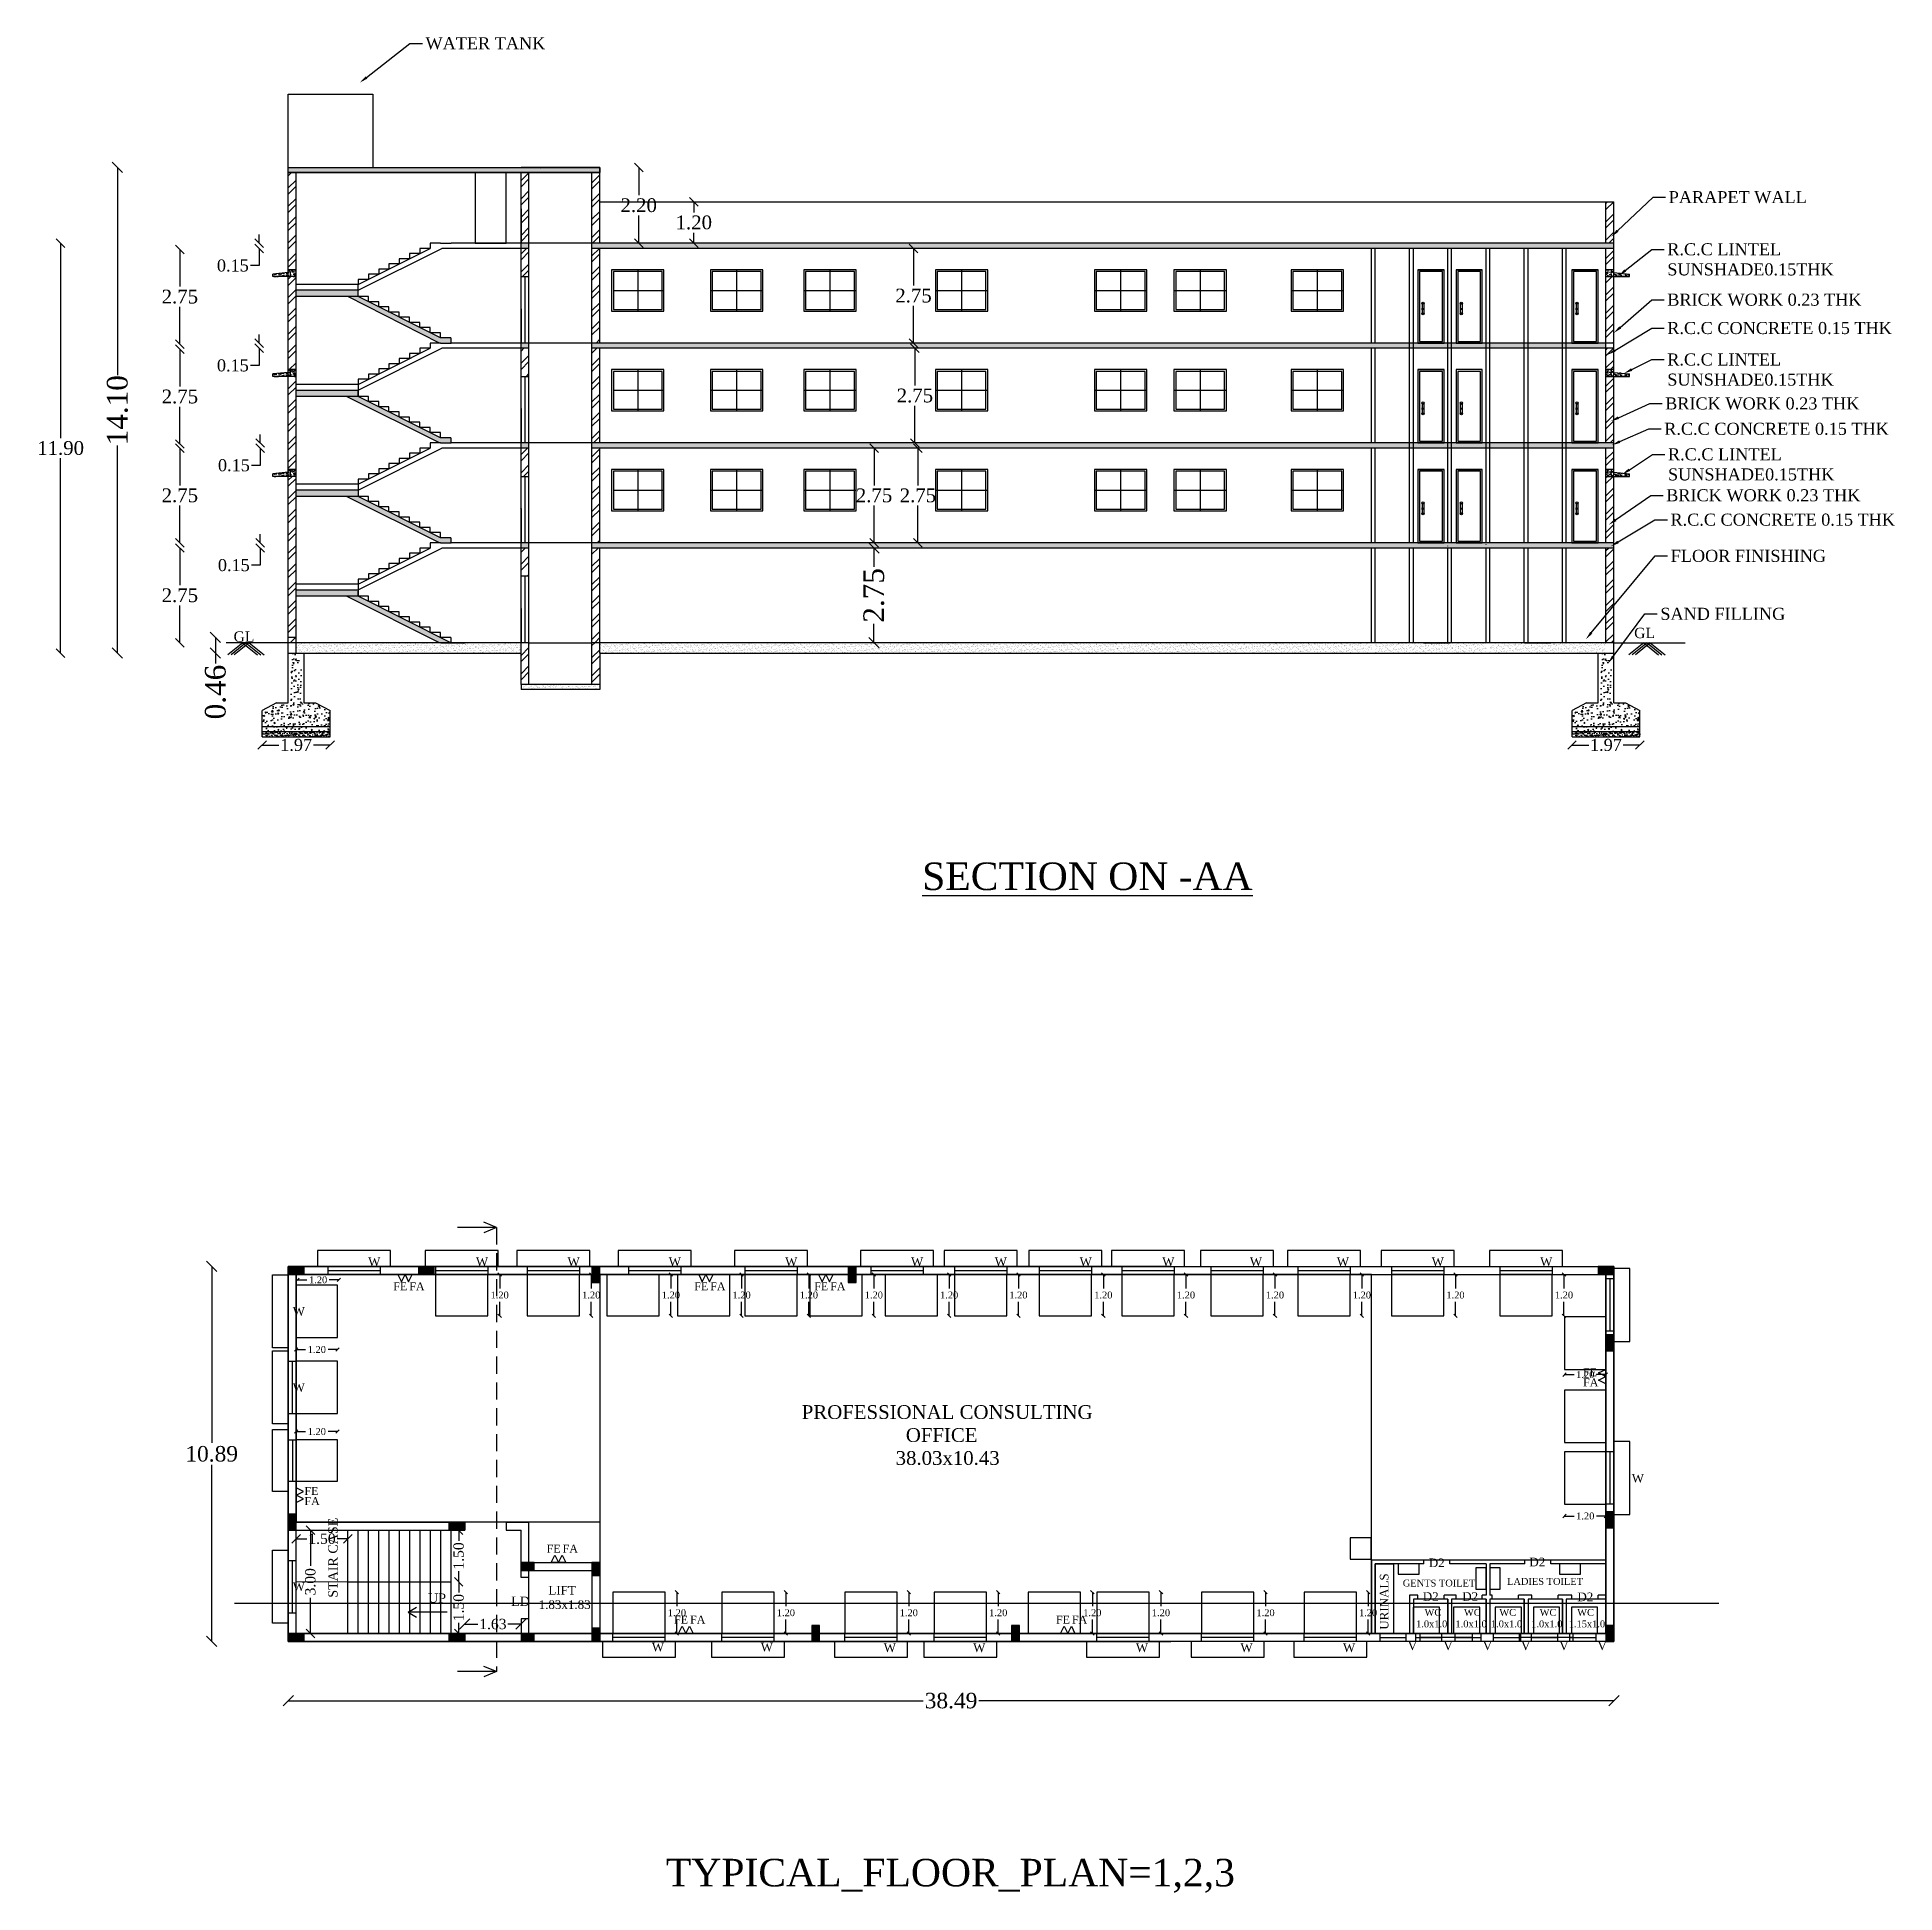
# Model space of a CAD drawing. Header units: metres. Extents: x 16174 to 16363, y 1100 to 1191.
# Drawn here: x 16257.3 to 16311.3, y 1100.9 to 1154.8 of the extents above; entities that cross this region are included whole.
import ezdxf
from ezdxf import colors
from ezdxf.entities.mleader import LeaderData, LeaderLine
from ezdxf.lldxf.tags import DXFTag
from ezdxf.math import Vec2, Vec3

# ---------------------------------------------------------------- set-up
doc = ezdxf.new("R2010")
doc.units = ezdxf.units.M
doc.header["$MEASUREMENT"] = 0
doc.linetypes.add('Dashed', pattern=[0.75, 0.5, -0.25])
for name, color, linetype in [('BLK_1_COVERED_AREA', 7, 'Continuous'), ('BLK_1_FLR_0_STILT_HEIGHT', 7, 'Continuous'), ('BLK_1_FLR_1_BLT_UP_AREA', 20, 'Continuous'), ('BLK_1_FLR_1_DRINKING_WATER', 7, 'Continuous'), ('BLK_1_FLR_1_EXIT_WIDTH_DOOR', 2, 'Continuous'), ('BLK_1_FLR_1_LIFT_1', 30, 'Continuous'), ('BLK_1_FLR_1_REGULAR_ROOM_1', 7, 'Continuous'), ('BLK_1_FLR_1_REGULAR_ROOM_2', 7, 'Continuous'), ('BLK_1_FLR_1_REGULAR_ROOM_3', 7, 'Continuous'), ('BLK_1_FLR_1_ROOF_AREA', 7, 'Continuous'), ('BLK_1_FLR_1_ROOM_1_LIGHT_VENTILATION_1', 7, 'Continuous'), ('BLK_1_FLR_1_ROOM_2_LIGHT_VENTILATION_1', 7, 'Continuous'), ('BLK_1_FLR_1_ROOM_3_LIGHT_VENTILATION_1', 7, 'Continuous'), ('BLK_1_FLR_1_SP_WC', 7, 'Continuous'), ('BLK_1_FLR_1_URINAL', 7, 'Continuous'), ('BLK_1_FLR_1_WASH', 7, 'Continuous'), ('BLK_1_FLR_1_WATER_CLOSET', 7, 'Continuous'), ('BLK_1_FLR_1_WC_BATH_HT', 20, 'Continuous'), ('BLK_1_HT_OF_BLDG', 7, 'Continuous'), ('BLK_1_PARAPET_HT', 7, 'Continuous'), ('BLK_1_PLINTH_HEIGHT', 7, 'Continuous'), ('BLK_1_STAIR_HEADROOM', 7, 'Continuous'), ('BLK_1_TOTAL_HEIGHT', 7, 'Continuous'), ('TOILET_VENTILATION', 7, 'Continuous')]:
    doc.layers.add(name, color=color, linetype=linetype)
doc.styles.add('Romand', font='times.ttf', dxfattribs={"height": 0.5})
doc.styles.get("Standard").update_dxf_attribs({"font": 'times.ttf'})
tags = doc.linetypes.add('HIDDEN', pattern=[0.375, 0.25, -0.125]).pattern_tags.tags
tags[6:7] = [DXFTag(74, 4), DXFTag(75, 0), DXFTag(340, '0'), DXFTag(46, 1.0), DXFTag(50, 0.0), DXFTag(44, 0.0), DXFTag(45, 0.0)]
tags[4:5] = [DXFTag(74, 4), DXFTag(75, 0), DXFTag(340, '0'), DXFTag(46, 1.0), DXFTag(50, 0.0), DXFTag(44, 0.0), DXFTag(45, 0.0)]
doc.dimstyles.new('23', dxfattribs={"dimtxt": 0.45, "dimasz": 0.3, "dimexe": 0.18, "dimexo": 0.0625, "dimgap": 0.09, "dimtad": 0, "dimtih": 1, "dimtoh": 1, "dimzin": 0, "dimdsep": 46, "dimtxsty": 'Standard', "dimblk": 'OBLIQUE', "dimcen": 0.09, "dimse1": 1, "dimse2": 1, "dimadec": 0, "dimazin": 0, "dimtfac": 1, "dimtofl": 0, "dimtmove": 0, "dimatfit": 3, "dimfxl": 0, "dimtolj": 1, "dimtzin": 0, "dimarcsym": 0})
doc.dimstyles.get("Standard").update_dxf_attribs({"dimtxt": 0.6, "dimasz": 0.3, "dimexe": 0.18, "dimexo": 0.0625, "dimgap": 0.09, "dimtad": 0, "dimzin": 0, "dimdsep": 46, "dimtxsty": 'Standard', "dimblk": 'OBLIQUE', "dimcen": 0.09, "dimse1": 1, "dimse2": 1, "dimadec": 0, "dimazin": 0, "dimtfac": 1, "dimtofl": 0, "dimtmove": 0, "dimatfit": 3, "dimfxl": 0, "dimtolj": 1, "dimtzin": 0, "dimarcsym": 0})
pattern_1 = [(50, (1658.73142, 203.17716), (0.2151780548, -0.0188256405), [0.0225, -0.2475]), (355, (1658.73142, 203.17716), (-0.0416254, 0.22565764), [0.018, -0.198]), (100.4514445, (1658.74935, 203.17559), (0.173552654, 0.2068319973), [0.0191220576, -0.2103426336]), (46.1842, (1658.73142, 203.23716), (0.320172399, -0.049655784), [0.03375, -0.37125]), (96.6356355, (1658.7581, 203.23302), (0.280398584, 0.29223558), [0.0286831026, -0.315514128]), (351.184164, (1658.73142, 203.23716), (0.2803985835, 0.29223558), [0.027, -0.297]), (21, (1658.76142, 203.22216), (0.1790721156, -0.1207856672), [0.0225, -0.2475]), (326, (1658.76142, 203.22216), (0.0729945996, 0.2175450135), [0.018, -0.198]), (71.4514447, (1658.77635, 203.2121), (0.252066713, 0.0967593458), [0.019122057, -0.2103426336]), (37.5, (1658.73142, 203.17716), (0.0036479566, 0.09986815615), [0, -0.1956, 0, -0.201, 0, -0.19875]), (7.5, (1658.73142, 203.17716), (0.0789208612, 0.1183235136), [0, -0.1146, 0, -0.1911, 0, -0.07575]), (327.5, (1658.66452, 203.17716), (0.16014673085, -0.0067664615), [0, -0.075, 0, -0.234, 0, -0.3105]), (317.5, (1658.63452, 203.17716), (0.1749558508, 0.0300314947), [0, -0.0975, 0, -0.1554, 0, -0.2205])]
pattern_2 = [(50, (12084.82297, 1180.23235), (0.1434520365, -0.012550427), [0.015, -0.165]), (355, (12084.82297, 1180.23235), (-0.0277502667, 0.1504384267), [0.012, -0.132]), (100.4514445, (12084.83493, 1180.2313), (0.1157017693, 0.137887998), [0.0127480384, -0.1402284224]), (46.1842, (12084.82297, 1180.27235), (0.213448266, -0.033103856), [0.0225, -0.2475]), (96.6356355, (12084.84076, 1180.26959), (0.186932389, 0.19482372), [0.019122068, -0.210342752]), (351.184164, (12084.82297, 1180.27235), (0.186932389, 0.19482372), [0.018, -0.198]), (21, (12084.84297, 1180.26235), (0.1193814104, -0.080523778), [0.015, -0.165]), (326, (12084.84297, 1180.26235), (0.0486630664, 0.145030009), [0.012, -0.132]), (71.4514447, (12084.85292, 1180.25564), (0.1680444753, 0.0645062306), [0.012748038, -0.1402284224]), (37.5, (12084.822974, 1180.232346), (0.00243197106, 0.06657877077), [0, -0.1304, 0, -0.134, 0, -0.1325]), (7.5, (12084.822974, 1180.232346), (0.0526139075, 0.0788823424), [0, -0.0764, 0, -0.1274, 0, -0.0505]), (327.5, (12084.778374, 1180.232346), (0.10676448723, -0.00451097435), [0, -0.05, 0, -0.156, 0, -0.207]), (317.5, (12084.75837, 1180.23235), (0.1166372339, 0.0200209965), [0, -0.065, 0, -0.1036, 0, -0.147])]
pattern_3 = [(50, (12084.82297, 1177.33235), (0.1434520365, -0.012550427), [0.015, -0.165]), (355, (12084.82297, 1177.33235), (-0.0277502667, 0.1504384267), [0.012, -0.132]), (100.4514445, (12084.83493, 1177.3313), (0.1157017693, 0.137887998), [0.0127480384, -0.1402284224]), (46.1842, (12084.82297, 1177.37235), (0.213448266, -0.033103856), [0.0225, -0.2475]), (96.6356355, (12084.84076, 1177.36959), (0.186932389, 0.19482372), [0.019122068, -0.210342752]), (351.184164, (12084.82297, 1177.37235), (0.186932389, 0.19482372), [0.018, -0.198]), (21, (12084.84297, 1177.36235), (0.1193814104, -0.080523778), [0.015, -0.165]), (326, (12084.84297, 1177.36235), (0.0486630664, 0.145030009), [0.012, -0.132]), (71.4514447, (12084.85292, 1177.35564), (0.1680444753, 0.0645062306), [0.012748038, -0.1402284224]), (37.5, (12084.822974, 1177.332346), (0.00243197106, 0.06657877077), [0, -0.1304, 0, -0.134, 0, -0.1325]), (7.5, (12084.822974, 1177.332346), (0.0526139075, 0.0788823424), [0, -0.0764, 0, -0.1274, 0, -0.0505]), (327.5, (12084.778374, 1177.332346), (0.10676448723, -0.00451097435), [0, -0.05, 0, -0.156, 0, -0.207]), (317.5, (12084.75837, 1177.33235), (0.1166372339, 0.0200209965), [0, -0.065, 0, -0.1036, 0, -0.147])]
pattern_4 = [(50, (12084.82297, 1174.43235), (0.1434520365, -0.012550427), [0.015, -0.165]), (355, (12084.82297, 1174.43235), (-0.0277502667, 0.1504384267), [0.012, -0.132]), (100.4514445, (12084.83493, 1174.4313), (0.1157017693, 0.137887998), [0.0127480384, -0.1402284224]), (46.1842, (12084.82297, 1174.47235), (0.213448266, -0.033103856), [0.0225, -0.2475]), (96.6356355, (12084.84076, 1174.46959), (0.186932389, 0.19482372), [0.019122068, -0.210342752]), (351.184164, (12084.82297, 1174.47235), (0.186932389, 0.19482372), [0.018, -0.198]), (21, (12084.84297, 1174.46235), (0.1193814104, -0.080523778), [0.015, -0.165]), (326, (12084.84297, 1174.46235), (0.0486630664, 0.145030009), [0.012, -0.132]), (71.4514447, (12084.85292, 1174.45564), (0.1680444753, 0.0645062306), [0.012748038, -0.1402284224]), (37.5, (12084.822974, 1174.432346), (0.00243197106, 0.06657877077), [0, -0.1304, 0, -0.134, 0, -0.1325]), (7.5, (12084.822974, 1174.432346), (0.0526139075, 0.0788823424), [0, -0.0764, 0, -0.1274, 0, -0.0505]), (327.5, (12084.778374, 1174.432346), (0.10676448723, -0.00451097435), [0, -0.05, 0, -0.156, 0, -0.207]), (317.5, (12084.75837, 1174.43235), (0.1166372339, 0.0200209965), [0, -0.065, 0, -0.1036, 0, -0.147])]
pattern_5 = [(50, (442.80007, 38.17744), (0.2151780548, -0.0188256405), [0.0225, -0.2475]), (355, (442.80007, 38.17744), (-0.0416254, 0.22565764), [0.018, -0.198]), (100.4514445, (442.818, 38.17587), (0.173552654, 0.2068319973), [0.0191220576, -0.2103426336]), (46.1842, (442.80007, 38.23744), (0.320172399, -0.0496557842), [0.03375, -0.37125]), (96.6356355, (442.82675, 38.2333), (0.280398584, 0.29223558), [0.0286831026, -0.315514128]), (351.184164, (442.80007, 38.23744), (0.2803985835, 0.29223558), [0.027, -0.297]), (21, (442.83007, 38.22244), (0.1790721156, -0.1207856672), [0.0225, -0.2475]), (326, (442.83007, 38.22244), (0.0729945996, 0.2175450135), [0.018, -0.198]), (71.4514447, (442.845, 38.21238), (0.252066713, 0.0967593458), [0.019122057, -0.2103426336]), (37.5, (442.80007, 38.17744), (0.0036479566, 0.09986815615), [0, -0.1956, 0, -0.201, 0, -0.19875]), (7.5, (442.80007, 38.17744), (0.0789208612, 0.1183235136), [0, -0.1146, 0, -0.1911, 0, -0.07575]), (327.5, (442.73317, 38.17744), (0.16014673085, -0.0067664615), [0, -0.075, 0, -0.234, 0, -0.3105]), (317.5, (442.70317, 38.17744), (0.1749558508, 0.0300314947), [0, -0.0975, 0, -0.1554, 0, -0.2205])]
pattern_6 = [(45, (442.80007, 38.17744), (-0.265165043, 0.265165043), []), (45, (442.97685, 38.17744), (-0.265165043, 0.265165043), [])]

msp = doc.modelspace()

# ---------------------------------------------------------------- texts
for s, insert, char_height, width, attachment_point in [('GL', (16304.306, 1137.645), 0.3, 0.72129, 3), ('GL', (16263.637, 1137.54), 0.3, 0.72129, 3), ('{\\LSECTION ON -AA}', (16292.626, 1130.831), 0.8, 14.65427, 3), ('FE', (16267.67, 1118.64), 0.23, 0.53598, 1), ('FA', (16268.135, 1118.641), 0.23, 0.53598, 1), ('FE', (16276.409, 1118.64), 0.23, 0.53598, 1), ('FA', (16276.874, 1118.641), 0.23, 0.53598, 1), ('FE', (16279.892, 1118.64), 0.23, 0.53598, 1), ('FA', (16280.357, 1118.641), 0.23, 0.53598, 1), ('FE', (16302.216, 1116.143), 0.23, 0.53598, 1), ('FA', (16302.218, 1115.849), 0.23, 0.53598, 1), ('PROFESSIONAL CONSULTING\\P                    OFFICE', (16279.532, 1115.074), 0.4, 11.11233, 1), ('38.03x10.43', (16282.257, 1113.74), 0.4, 11.11233, 1), ('FE', (16265.089, 1112.698), 0.23, 0.53598, 1), ('FA', (16265.091, 1112.404), 0.23, 0.53598, 1), ('FE', (16272.124, 1111.022), 0.23, 0.53598, 1), ('FA', (16272.589, 1111.023), 0.23, 0.53598, 1), ('D2', (16297.739, 1110.371), 0.25, 2.02436, 7), ('D2', (16300.658, 1110.393), 0.25, 2.02436, 7), ('   \\P      LIFT\\P   1.83x1.83', (16271.608, 1110.241), 0.25, 2.02436, 1), (' {\\H0.8x;GENTS TOILET}', (16296.889, 1109.805), 0.25, 2.74788, 7), ('D2', (16297.563, 1109.392), 0.25, 2.02436, 7), ('D2', (16298.709, 1109.392), 0.25, 2.02436, 7), ('LADIES TOILET', (16300.011, 1109.854), 0.2, 3.05897, 7), ('D2', (16302.053, 1109.382), 0.25, 2.02436, 7), (' {\\H0.8x;  WC\\P1.0x1.0}', (16297.369, 1108.619), 0.25, 2.02436, 7), (' {\\H0.8x;  WC\\P1.0x1.0}', (16298.514, 1108.619), 0.25, 2.02436, 7), (' {\\H0.8x;  WC\\P1.0x1.0}', (16299.542, 1108.619), 0.25, 2.02436, 7), (' {\\H0.8x;  WC\\P1.0x1.0}', (16300.712, 1108.619), 0.25, 2.02436, 7), (' {\\H0.8x;  WC\\P1.15x1.0}', (16301.802, 1108.619), 0.25, 2.02436, 7), ('FE', (16275.823, 1108.962), 0.23, 0.53598, 1), ('FA', (16276.288, 1108.963), 0.23, 0.53598, 1), ('FE', (16286.913, 1108.962), 0.23, 0.53598, 1), ('FA', (16287.377, 1108.963), 0.23, 0.53598, 1)]:
    msp.add_mtext(s, dxfattribs=dict(insert=insert, char_height=char_height, width=width, attachment_point=attachment_point))
at = {"width": 1.40926, "style": 'Romand'}
for s, insert, char_height, attachment_point, rotation in [('W', (16267.297, 1119.364), 0.25, 3, 360), ('W', (16270.425, 1119.364), 0.25, 3, 360), ('W', (16273.085, 1119.364), 0.25, 3, 360), ('W', (16276.025, 1119.364), 0.25, 3, 360), ('W', (16279.405, 1119.364), 0.25, 3, 360), ('W', (16283.06, 1119.364), 0.25, 3, 360), ('W', (16285.489, 1119.364), 0.25, 3, 360), ('W', (16287.955, 1119.364), 0.25, 3, 360), ('W', (16290.354, 1119.364), 0.25, 3, 360), ('W', (16292.899, 1119.364), 0.25, 3, 360), ('W', (16295.423, 1119.364), 0.25, 3, 360), ('W', (16298.178, 1119.364), 0.25, 3, 360), ('W', (16301.329, 1119.364), 0.25, 3, 360), ('W', (16265.105, 1117.923), 0.25, 3, 360), ('W', (16265.105, 1115.71), 0.25, 3, 360), ('W', (16303.987, 1113.078), 0.25, 3, 360), ('W', (16265.105, 1109.93), 0.25, 3, 360), ('UP', (16269.201, 1109.606), 0.27, 3, 360), ('{\\W4.519954; }LD', (16270.633, 1109.516), 0.27, 1, 0), ('W', (16275.534, 1108.175), 0.25, 3, 360), ('W', (16278.696, 1108.175), 0.25, 3, 360), ('W', (16282.266, 1108.157), 0.25, 3, 360), ('W', (16284.863, 1108.157), 0.25, 3, 360), ('W', (16289.589, 1108.157), 0.25, 3, 360), ('W', (16292.625, 1108.157), 0.25, 3, 360), ('W', (16295.603, 1108.157), 0.25, 3, 360), ('V', (16297.399, 1107.959), 0.25, 9, 0), ('V', (16298.435, 1107.959), 0.25, 9, 0), ('V', (16299.579, 1107.959), 0.25, 9, 0), ('V', (16300.689, 1107.959), 0.25, 9, 0), ('V', (16301.799, 1107.959), 0.25, 9, 0), ('V', (16302.909, 1107.959), 0.25, 9, 0)]:
    msp.add_mtext(s, dxfattribs=dict(at, insert=insert, char_height=char_height, attachment_point=attachment_point, rotation=rotation))
at = {"attachment_point": 3, "rotation": 90}
for s, insert, char_height, width in [('STAIR CASE', (16265.783, 1111.806), 0.27, 2.96824), ('URINALS', (16296.317, 1110.19), 0.25, 2.02436)]:
    msp.add_mtext(s, dxfattribs=dict(at, insert=insert, char_height=char_height, width=width))
at = {"layer": 'BLK_1_FLR_1_BLT_UP_AREA', "color": 18, "insert": (16275.585, 1101.902), "char_height": 0.8, "width": 34.58095, "attachment_point": 1}
msp.add_mtext('TYPICAL_FLOOR_PLAN=1,2,3', dxfattribs=at)

# ---------------------------------------------------------------- blocks, each defined once
blk = doc.blocks.new('_Oblique')
at = {"color": 0, "linetype": 'ByBlock', "lineweight": -2}
blk.add_line((-0.5, -0.5), (0.5, 0.5), dxfattribs=at)
blk = doc.blocks.new('*D79')
at = {"color": 0, "lineweight": -2}
for p, q in [((16269.569, 1109.945), (16269.569, 1109.639)), ((16269.569, 1108.445), (16269.569, 1108.751))]:
    blk.add_line(p, q, dxfattribs=at)
at = {"layer": 'Defpoints', "color": 0}
for p in [(16269.35, 1109.945), (16269.35, 1108.445), (16269.569, 1108.445)]:
    blk.add_point(p, dxfattribs=at)
at = {"color": 0, "lineweight": -2, "xscale": 0.25, "yscale": 0.25, "zscale": 0.25}
for p, rotation in [((16269.569, 1109.945), 90), ((16269.569, 1108.445), 270)]:
    blk.add_blockref('_Oblique', p, dxfattribs=dict(at, rotation=rotation))
at = {"color": 0, "insert": (16269.569, 1109.195), "char_height": 0.3, "attachment_point": 5, "rotation": 90}
blk.add_mtext('\\A1;1.50', dxfattribs=at)
blk = doc.blocks.new('*D80')
at = {"color": 0, "lineweight": -2}
for p, q in [((16269.569, 1111.445), (16269.569, 1111.139)), ((16269.569, 1109.945), (16269.569, 1110.251))]:
    blk.add_line(p, q, dxfattribs=at)
at = {"layer": 'Defpoints', "color": 0}
for p in [(16269.05, 1111.445), (16269.05, 1109.945), (16269.569, 1109.945)]:
    blk.add_point(p, dxfattribs=at)
at = {"color": 0, "lineweight": -2, "xscale": 0.25, "yscale": 0.25, "zscale": 0.25}
for p, rotation in [((16269.569, 1111.445), 90), ((16269.569, 1109.945), 270)]:
    blk.add_blockref('_Oblique', p, dxfattribs=dict(at, rotation=rotation))
at = {"color": 0, "insert": (16269.569, 1110.695), "char_height": 0.3, "attachment_point": 5, "rotation": 90}
blk.add_mtext('\\A1;1.50', dxfattribs=at)
blk = doc.blocks.new('*D77')
at = {"color": 0, "lineweight": -2}
for p, q in [((16264.62, 1106.492), (16283.056, 1106.492)), ((16303.112, 1106.492), (16284.675, 1106.492))]:
    blk.add_line(p, q, dxfattribs=at)
at = {"layer": 'Defpoints', "color": 0}
for p in [(16264.62, 1108.215), (16303.112, 1108.215), (16303.112, 1106.492)]:
    blk.add_point(p, dxfattribs=at)
at = {"color": 0, "lineweight": -2, "xscale": 0.3, "yscale": 0.3, "zscale": 0.3, "rotation": 180}
blk.add_blockref('_Oblique', (16264.62, 1106.492), dxfattribs=at)
at = {"color": 0, "lineweight": -2, "xscale": 0.3, "yscale": 0.3, "zscale": 0.3}
blk.add_blockref('_Oblique', (16303.112, 1106.492), dxfattribs=at)
at = {"color": 0, "insert": (16283.866, 1106.492), "char_height": 0.45, "attachment_point": 5}
blk.add_mtext('\\A1;38.49', dxfattribs=at)
blk = doc.blocks.new('*D81')
at = {"color": 0, "lineweight": -2}
for p, q in [((16264.85, 1111.193), (16265.156, 1111.193)), ((16266.35, 1111.193), (16266.043, 1111.193))]:
    blk.add_line(p, q, dxfattribs=at)
at = {"layer": 'Defpoints', "color": 0}
for p in [(16264.85, 1111.445), (16266.35, 1111.445), (16266.35, 1111.193)]:
    blk.add_point(p, dxfattribs=at)
at = {"color": 0, "lineweight": -2, "xscale": 0.25, "yscale": 0.25, "zscale": 0.25, "rotation": 180}
blk.add_blockref('_Oblique', (16264.85, 1111.193), dxfattribs=at)
at = {"color": 0, "lineweight": -2, "xscale": 0.25, "yscale": 0.25, "zscale": 0.25}
blk.add_blockref('_Oblique', (16266.35, 1111.193), dxfattribs=at)
at = {"color": 0, "insert": (16265.6, 1111.193), "char_height": 0.3, "attachment_point": 5}
blk.add_mtext('\\A1;1.50', dxfattribs=at)
blk = doc.blocks.new('*D82')
at = {"color": 0, "lineweight": -2}
for p, q in [((16265.263, 1111.445), (16265.263, 1110.406)), ((16265.263, 1108.445), (16265.263, 1109.484))]:
    blk.add_line(p, q, dxfattribs=at)
at = {"layer": 'Defpoints', "color": 0}
for p in [(16264.85, 1111.445), (16265.263, 1111.445), (16264.85, 1108.445)]:
    blk.add_point(p, dxfattribs=at)
at = {"color": 0, "lineweight": -2, "xscale": 0.25, "yscale": 0.25, "zscale": 0.25}
for p, rotation in [((16265.263, 1111.445), 90), ((16265.263, 1108.445), 270)]:
    blk.add_blockref('_Oblique', p, dxfattribs=dict(at, rotation=rotation))
at = {"color": 0, "insert": (16265.263, 1109.945), "char_height": 0.3, "attachment_point": 5, "rotation": 90}
blk.add_mtext('\\A1;3.00', dxfattribs=at)
blk = doc.blocks.new('*D78')
at = {"color": 0, "lineweight": -2}
for p, q in [((16262.397, 1119.1), (16262.397, 1113.977)), ((16262.397, 1108.215), (16262.397, 1113.338))]:
    blk.add_line(p, q, dxfattribs=at)
at = {"layer": 'Defpoints', "color": 0}
for p in [(16262.397, 1119.1), (16264.62, 1119.1), (16264.62, 1108.215)]:
    blk.add_point(p, dxfattribs=at)
at = {"color": 0, "lineweight": -2, "xscale": 0.3, "yscale": 0.3, "zscale": 0.3}
for p, rotation in [((16262.397, 1119.1), 90), ((16262.397, 1108.215), 270)]:
    blk.add_blockref('_Oblique', p, dxfattribs=dict(at, rotation=rotation))
at = {"color": 0, "insert": (16262.397, 1113.657), "char_height": 0.45, "attachment_point": 5}
blk.add_mtext('\\A1;10.89', dxfattribs=at)
blk = doc.blocks.new('*D84')
at = {"layer": 'BLK_1_FLR_1_ROOM_1_LIGHT_VENTILATION_1', "color": 0, "lineweight": -2}
for p, q in [((16264.85, 1116.688), (16265.124, 1116.688)), ((16266.05, 1116.688), (16265.775, 1116.688))]:
    blk.add_line(p, q, dxfattribs=at)
at = {"layer": 'Defpoints', "color": 0}
for p in [(16264.85, 1116.688), (16264.85, 1116.348), (16266.05, 1116.348)]:
    blk.add_point(p, dxfattribs=at)
at = {"layer": 'BLK_1_FLR_1_ROOM_1_LIGHT_VENTILATION_1', "color": 0, "lineweight": -2, "xscale": 0.1, "yscale": 0.1, "zscale": 0.1, "rotation": 180}
blk.add_blockref('_Oblique', (16264.85, 1116.688), dxfattribs=at)
at = {"layer": 'BLK_1_FLR_1_ROOM_1_LIGHT_VENTILATION_1', "color": 0, "lineweight": -2, "xscale": 0.1, "yscale": 0.1, "zscale": 0.1}
blk.add_blockref('_Oblique', (16266.05, 1116.688), dxfattribs=at)
at = {"layer": 'BLK_1_FLR_1_ROOM_1_LIGHT_VENTILATION_1', "color": 0, "insert": (16265.45, 1116.688), "char_height": 0.2, "attachment_point": 5}
blk.add_mtext('\\A1;1.20', dxfattribs=at)
blk = doc.blocks.new('*D85')
at = {"color": 0, "lineweight": -2}
for p, q in [((16263.865, 1134.241), (16264.349, 1134.241)), ((16265.835, 1134.241), (16265.35, 1134.241))]:
    blk.add_line(p, q, dxfattribs=at)
at = {"layer": 'Defpoints', "color": 0}
for p in [(16263.865, 1134.476), (16265.835, 1134.476), (16263.865, 1134.241)]:
    blk.add_point(p, dxfattribs=at)
at = {"color": 0, "lineweight": -2, "xscale": 0.25, "yscale": 0.25, "zscale": 0.25, "rotation": 180}
blk.add_blockref('_Oblique', (16263.865, 1134.241), dxfattribs=at)
at = {"color": 0, "lineweight": -2, "xscale": 0.25, "yscale": 0.25, "zscale": 0.25}
blk.add_blockref('_Oblique', (16265.835, 1134.241), dxfattribs=at)
at = {"color": 0, "insert": (16264.85, 1134.241), "char_height": 0.35, "attachment_point": 5}
blk.add_mtext('\\A1;1.97', dxfattribs=at)
blk = doc.blocks.new('*D86')
at = {"color": 0, "lineweight": -2}
for p, q in [((16301.897, 1134.241), (16302.381, 1134.241)), ((16303.867, 1134.241), (16303.382, 1134.241))]:
    blk.add_line(p, q, dxfattribs=at)
at = {"layer": 'Defpoints', "color": 0}
for p in [(16301.897, 1134.476), (16303.867, 1134.476), (16301.897, 1134.241)]:
    blk.add_point(p, dxfattribs=at)
at = {"color": 0, "lineweight": -2, "xscale": 0.25, "yscale": 0.25, "zscale": 0.25, "rotation": 180}
blk.add_blockref('_Oblique', (16301.897, 1134.241), dxfattribs=at)
at = {"color": 0, "lineweight": -2, "xscale": 0.25, "yscale": 0.25, "zscale": 0.25}
blk.add_blockref('_Oblique', (16303.867, 1134.241), dxfattribs=at)
at = {"color": 0, "insert": (16302.882, 1134.241), "char_height": 0.35, "attachment_point": 5}
blk.add_mtext('\\A1;1.97', dxfattribs=at)
blk = doc.blocks.new('*D87')
at = {"layer": 'BLK_1_FLR_1_ROOM_1_LIGHT_VENTILATION_1', "color": 0, "lineweight": -2}
for p, q in [((16264.888, 1118.711), (16265.162, 1118.711)), ((16266.088, 1118.711), (16265.813, 1118.711))]:
    blk.add_line(p, q, dxfattribs=at)
at = {"layer": 'Defpoints', "color": 0}
for p in [(16264.888, 1118.711), (16264.888, 1118.371), (16266.088, 1118.371)]:
    blk.add_point(p, dxfattribs=at)
at = {"layer": 'BLK_1_FLR_1_ROOM_1_LIGHT_VENTILATION_1', "color": 0, "lineweight": -2, "xscale": 0.1, "yscale": 0.1, "zscale": 0.1, "rotation": 180}
blk.add_blockref('_Oblique', (16264.888, 1118.711), dxfattribs=at)
at = {"layer": 'BLK_1_FLR_1_ROOM_1_LIGHT_VENTILATION_1', "color": 0, "lineweight": -2, "xscale": 0.1, "yscale": 0.1, "zscale": 0.1}
blk.add_blockref('_Oblique', (16266.088, 1118.711), dxfattribs=at)
at = {"layer": 'BLK_1_FLR_1_ROOM_1_LIGHT_VENTILATION_1', "color": 0, "insert": (16265.488, 1118.711), "char_height": 0.2, "attachment_point": 5}
blk.add_mtext('\\A1;1.20', dxfattribs=at)
blk = doc.blocks.new('*D88')
at = {"layer": 'BLK_1_FLR_1_ROOM_1_LIGHT_VENTILATION_1', "color": 0, "lineweight": -2}
for p, q in [((16270.76, 1118.87), (16270.76, 1118.462)), ((16270.76, 1117.67), (16270.76, 1118.078))]:
    blk.add_line(p, q, dxfattribs=at)
at = {"layer": 'Defpoints', "color": 0}
for p in [(16270.419, 1118.87), (16270.76, 1118.87), (16270.419, 1117.67)]:
    blk.add_point(p, dxfattribs=at)
at = {"layer": 'BLK_1_FLR_1_ROOM_1_LIGHT_VENTILATION_1', "color": 0, "lineweight": -2, "xscale": 0.1, "yscale": 0.1, "zscale": 0.1}
for p, rotation in [((16270.76, 1118.87), 90), ((16270.76, 1117.67), 270)]:
    blk.add_blockref('_Oblique', p, dxfattribs=dict(at, rotation=rotation))
at = {"layer": 'BLK_1_FLR_1_ROOM_1_LIGHT_VENTILATION_1', "color": 0, "insert": (16270.76, 1118.27), "char_height": 0.2, "attachment_point": 5}
blk.add_mtext('\\A1;1.20', dxfattribs=at)
blk = doc.blocks.new('*D89')
at = {"layer": 'BLK_1_FLR_1_ROOM_1_LIGHT_VENTILATION_1', "color": 0, "lineweight": -2}
for p, q in [((16273.419, 1118.87), (16273.419, 1118.462)), ((16273.419, 1117.67), (16273.419, 1118.078))]:
    blk.add_line(p, q, dxfattribs=at)
at = {"layer": 'Defpoints', "color": 0}
for p in [(16273.079, 1118.87), (16273.419, 1118.87), (16273.079, 1117.67)]:
    blk.add_point(p, dxfattribs=at)
at = {"layer": 'BLK_1_FLR_1_ROOM_1_LIGHT_VENTILATION_1', "color": 0, "lineweight": -2, "xscale": 0.1, "yscale": 0.1, "zscale": 0.1}
for p, rotation in [((16273.419, 1118.87), 90), ((16273.419, 1117.67), 270)]:
    blk.add_blockref('_Oblique', p, dxfattribs=dict(at, rotation=rotation))
at = {"layer": 'BLK_1_FLR_1_ROOM_1_LIGHT_VENTILATION_1', "color": 0, "insert": (16273.419, 1118.27), "char_height": 0.2, "attachment_point": 5}
blk.add_mtext('\\A1;1.20', dxfattribs=at)
blk = doc.blocks.new('*D90')
at = {"layer": 'BLK_1_FLR_1_ROOM_2_LIGHT_VENTILATION_1', "color": 0, "lineweight": -2}
for p, q in [((16275.732, 1118.87), (16275.732, 1118.462)), ((16275.732, 1117.67), (16275.732, 1118.078))]:
    blk.add_line(p, q, dxfattribs=at)
at = {"layer": 'Defpoints', "color": 0}
for p in [(16275.391, 1118.87), (16275.732, 1118.87), (16275.391, 1117.67)]:
    blk.add_point(p, dxfattribs=at)
at = {"layer": 'BLK_1_FLR_1_ROOM_2_LIGHT_VENTILATION_1', "color": 0, "lineweight": -2, "xscale": 0.1, "yscale": 0.1, "zscale": 0.1}
for p, rotation in [((16275.732, 1118.87), 90), ((16275.732, 1117.67), 270)]:
    blk.add_blockref('_Oblique', p, dxfattribs=dict(at, rotation=rotation))
at = {"layer": 'BLK_1_FLR_1_ROOM_2_LIGHT_VENTILATION_1', "color": 0, "insert": (16275.732, 1118.27), "char_height": 0.2, "attachment_point": 5}
blk.add_mtext('\\A1;1.20', dxfattribs=at)
blk = doc.blocks.new('*D91')
at = {"layer": 'BLK_1_FLR_1_ROOM_2_LIGHT_VENTILATION_1', "color": 0, "lineweight": -2}
for p, q in [((16279.739, 1118.87), (16279.739, 1118.462)), ((16279.739, 1117.67), (16279.739, 1118.078))]:
    blk.add_line(p, q, dxfattribs=at)
at = {"layer": 'Defpoints', "color": 0}
for p in [(16279.399, 1118.87), (16279.739, 1118.87), (16279.399, 1117.67)]:
    blk.add_point(p, dxfattribs=at)
at = {"layer": 'BLK_1_FLR_1_ROOM_2_LIGHT_VENTILATION_1', "color": 0, "lineweight": -2, "xscale": 0.1, "yscale": 0.1, "zscale": 0.1}
for p, rotation in [((16279.739, 1118.87), 90), ((16279.739, 1117.67), 270)]:
    blk.add_blockref('_Oblique', p, dxfattribs=dict(at, rotation=rotation))
at = {"layer": 'BLK_1_FLR_1_ROOM_2_LIGHT_VENTILATION_1', "color": 0, "insert": (16279.739, 1118.27), "char_height": 0.2, "attachment_point": 5}
blk.add_mtext('\\A1;1.20', dxfattribs=at)
blk = doc.blocks.new('*D92')
at = {"layer": 'BLK_1_FLR_1_ROOM_2_LIGHT_VENTILATION_1', "color": 0, "lineweight": -2}
for p, q in [((16283.811, 1118.87), (16283.811, 1118.462)), ((16283.811, 1117.67), (16283.811, 1118.078))]:
    blk.add_line(p, q, dxfattribs=at)
at = {"layer": 'Defpoints', "color": 0}
for p in [(16283.47, 1118.87), (16283.811, 1118.87), (16283.47, 1117.67)]:
    blk.add_point(p, dxfattribs=at)
at = {"layer": 'BLK_1_FLR_1_ROOM_2_LIGHT_VENTILATION_1', "color": 0, "lineweight": -2, "xscale": 0.1, "yscale": 0.1, "zscale": 0.1}
for p, rotation in [((16283.811, 1118.87), 90), ((16283.811, 1117.67), 270)]:
    blk.add_blockref('_Oblique', p, dxfattribs=dict(at, rotation=rotation))
at = {"layer": 'BLK_1_FLR_1_ROOM_2_LIGHT_VENTILATION_1', "color": 0, "insert": (16283.811, 1118.27), "char_height": 0.2, "attachment_point": 5}
blk.add_mtext('\\A1;1.20', dxfattribs=at)
blk = doc.blocks.new('*D93')
at = {"layer": 'BLK_1_FLR_1_ROOM_2_LIGHT_VENTILATION_1', "color": 0, "lineweight": -2}
for p, q in [((16285.823, 1118.87), (16285.823, 1118.462)), ((16285.823, 1117.67), (16285.823, 1118.078))]:
    blk.add_line(p, q, dxfattribs=at)
at = {"layer": 'Defpoints', "color": 0}
for p in [(16285.483, 1118.87), (16285.823, 1118.87), (16285.483, 1117.67)]:
    blk.add_point(p, dxfattribs=at)
at = {"layer": 'BLK_1_FLR_1_ROOM_2_LIGHT_VENTILATION_1', "color": 0, "lineweight": -2, "xscale": 0.1, "yscale": 0.1, "zscale": 0.1}
for p, rotation in [((16285.823, 1118.87), 90), ((16285.823, 1117.67), 270)]:
    blk.add_blockref('_Oblique', p, dxfattribs=dict(at, rotation=rotation))
at = {"layer": 'BLK_1_FLR_1_ROOM_2_LIGHT_VENTILATION_1', "color": 0, "insert": (16285.823, 1118.27), "char_height": 0.2, "attachment_point": 5}
blk.add_mtext('\\A1;1.20', dxfattribs=at)
blk = doc.blocks.new('*D94')
at = {"layer": 'BLK_1_FLR_1_ROOM_2_LIGHT_VENTILATION_1', "color": 0, "lineweight": -2}
for p, q in [((16288.289, 1118.87), (16288.289, 1118.462)), ((16288.289, 1117.67), (16288.289, 1118.078))]:
    blk.add_line(p, q, dxfattribs=at)
at = {"layer": 'Defpoints', "color": 0}
for p in [(16287.949, 1118.87), (16288.289, 1118.87), (16287.949, 1117.67)]:
    blk.add_point(p, dxfattribs=at)
at = {"layer": 'BLK_1_FLR_1_ROOM_2_LIGHT_VENTILATION_1', "color": 0, "lineweight": -2, "xscale": 0.1, "yscale": 0.1, "zscale": 0.1}
for p, rotation in [((16288.289, 1118.87), 90), ((16288.289, 1117.67), 270)]:
    blk.add_blockref('_Oblique', p, dxfattribs=dict(at, rotation=rotation))
at = {"layer": 'BLK_1_FLR_1_ROOM_2_LIGHT_VENTILATION_1', "color": 0, "insert": (16288.289, 1118.27), "char_height": 0.2, "attachment_point": 5}
blk.add_mtext('\\A1;1.20', dxfattribs=at)
blk = doc.blocks.new('*D95')
at = {"layer": 'BLK_1_FLR_1_ROOM_2_LIGHT_VENTILATION_1', "color": 0, "lineweight": -2}
for p, q in [((16290.688, 1118.87), (16290.688, 1118.462)), ((16290.688, 1117.67), (16290.688, 1118.078))]:
    blk.add_line(p, q, dxfattribs=at)
at = {"layer": 'Defpoints', "color": 0}
for p in [(16290.348, 1118.87), (16290.688, 1118.87), (16290.348, 1117.67)]:
    blk.add_point(p, dxfattribs=at)
at = {"layer": 'BLK_1_FLR_1_ROOM_2_LIGHT_VENTILATION_1', "color": 0, "lineweight": -2, "xscale": 0.1, "yscale": 0.1, "zscale": 0.1}
for p, rotation in [((16290.688, 1118.87), 90), ((16290.688, 1117.67), 270)]:
    blk.add_blockref('_Oblique', p, dxfattribs=dict(at, rotation=rotation))
at = {"layer": 'BLK_1_FLR_1_ROOM_2_LIGHT_VENTILATION_1', "color": 0, "insert": (16290.688, 1118.27), "char_height": 0.2, "attachment_point": 5}
blk.add_mtext('\\A1;1.20', dxfattribs=at)
blk = doc.blocks.new('*D96')
at = {"layer": 'BLK_1_FLR_1_ROOM_2_LIGHT_VENTILATION_1', "color": 0, "lineweight": -2}
for p, q in [((16293.272, 1118.87), (16293.272, 1118.462)), ((16293.272, 1117.67), (16293.272, 1118.078))]:
    blk.add_line(p, q, dxfattribs=at)
at = {"layer": 'Defpoints', "color": 0}
for p in [(16292.931, 1118.87), (16293.272, 1118.87), (16292.931, 1117.67)]:
    blk.add_point(p, dxfattribs=at)
at = {"layer": 'BLK_1_FLR_1_ROOM_2_LIGHT_VENTILATION_1', "color": 0, "lineweight": -2, "xscale": 0.1, "yscale": 0.1, "zscale": 0.1}
for p, rotation in [((16293.272, 1118.87), 90), ((16293.272, 1117.67), 270)]:
    blk.add_blockref('_Oblique', p, dxfattribs=dict(at, rotation=rotation))
at = {"layer": 'BLK_1_FLR_1_ROOM_2_LIGHT_VENTILATION_1', "color": 0, "insert": (16293.272, 1118.27), "char_height": 0.2, "attachment_point": 5}
blk.add_mtext('\\A1;1.20', dxfattribs=at)
blk = doc.blocks.new('*D97')
at = {"layer": 'BLK_1_FLR_1_ROOM_3_LIGHT_VENTILATION_1', "color": 0, "lineweight": -2}
for p, q in [((16298.513, 1118.87), (16298.513, 1118.462)), ((16298.513, 1117.67), (16298.513, 1118.078))]:
    blk.add_line(p, q, dxfattribs=at)
at = {"layer": 'Defpoints', "color": 0}
for p in [(16298.172, 1118.87), (16298.513, 1118.87), (16298.172, 1117.67)]:
    blk.add_point(p, dxfattribs=at)
at = {"layer": 'BLK_1_FLR_1_ROOM_3_LIGHT_VENTILATION_1', "color": 0, "lineweight": -2, "xscale": 0.1, "yscale": 0.1, "zscale": 0.1}
for p, rotation in [((16298.513, 1118.87), 90), ((16298.513, 1117.67), 270)]:
    blk.add_blockref('_Oblique', p, dxfattribs=dict(at, rotation=rotation))
at = {"layer": 'BLK_1_FLR_1_ROOM_3_LIGHT_VENTILATION_1', "color": 0, "insert": (16298.513, 1118.27), "char_height": 0.2, "attachment_point": 5}
blk.add_mtext('\\A1;1.20', dxfattribs=at)
blk = doc.blocks.new('*D98')
at = {"layer": 'BLK_1_FLR_1_ROOM_3_LIGHT_VENTILATION_1', "color": 0, "lineweight": -2}
for p, q in [((16301.664, 1118.87), (16301.664, 1118.462)), ((16301.664, 1117.67), (16301.664, 1118.078))]:
    blk.add_line(p, q, dxfattribs=at)
at = {"layer": 'Defpoints', "color": 0}
for p in [(16301.323, 1118.87), (16301.664, 1118.87), (16301.323, 1117.67)]:
    blk.add_point(p, dxfattribs=at)
at = {"layer": 'BLK_1_FLR_1_ROOM_3_LIGHT_VENTILATION_1', "color": 0, "lineweight": -2, "xscale": 0.1, "yscale": 0.1, "zscale": 0.1}
for p, rotation in [((16301.664, 1118.87), 90), ((16301.664, 1117.67), 270)]:
    blk.add_blockref('_Oblique', p, dxfattribs=dict(at, rotation=rotation))
at = {"layer": 'BLK_1_FLR_1_ROOM_3_LIGHT_VENTILATION_1', "color": 0, "insert": (16301.664, 1118.27), "char_height": 0.2, "attachment_point": 5}
blk.add_mtext('\\A1;1.20', dxfattribs=at)
blk = doc.blocks.new('*D99')
at = {"layer": 'BLK_1_FLR_1_ROOM_3_LIGHT_VENTILATION_1', "color": 0, "lineweight": -2}
for p, q in [((16301.682, 1111.855), (16301.956, 1111.855)), ((16302.882, 1111.855), (16302.608, 1111.855))]:
    blk.add_line(p, q, dxfattribs=at)
at = {"layer": 'Defpoints', "color": 0}
for p in [(16301.682, 1112.196), (16302.882, 1112.196), (16302.882, 1111.855)]:
    blk.add_point(p, dxfattribs=at)
at = {"layer": 'BLK_1_FLR_1_ROOM_3_LIGHT_VENTILATION_1', "color": 0, "lineweight": -2, "xscale": 0.1, "yscale": 0.1, "zscale": 0.1, "rotation": 180}
blk.add_blockref('_Oblique', (16301.682, 1111.855), dxfattribs=at)
at = {"layer": 'BLK_1_FLR_1_ROOM_3_LIGHT_VENTILATION_1', "color": 0, "lineweight": -2, "xscale": 0.1, "yscale": 0.1, "zscale": 0.1}
blk.add_blockref('_Oblique', (16302.882, 1111.855), dxfattribs=at)
at = {"layer": 'BLK_1_FLR_1_ROOM_3_LIGHT_VENTILATION_1', "color": 0, "insert": (16302.282, 1111.855), "char_height": 0.2, "attachment_point": 5}
blk.add_mtext('\\A1;1.20', dxfattribs=at)
blk = doc.blocks.new('*D100')
at = {"layer": 'BLK_1_FLR_1_ROOM_2_LIGHT_VENTILATION_1', "color": 0, "lineweight": -2}
for p, q in [((16275.907, 1109.645), (16275.907, 1109.237)), ((16275.907, 1108.445), (16275.907, 1108.853))]:
    blk.add_line(p, q, dxfattribs=at)
at = {"layer": 'Defpoints', "color": 0}
for p in [(16275.567, 1109.645), (16275.907, 1109.645), (16275.567, 1108.445)]:
    blk.add_point(p, dxfattribs=at)
at = {"layer": 'BLK_1_FLR_1_ROOM_2_LIGHT_VENTILATION_1', "color": 0, "lineweight": -2, "xscale": 0.1, "yscale": 0.1, "zscale": 0.1}
for p, rotation in [((16275.907, 1109.645), 90), ((16275.907, 1108.445), 270)]:
    blk.add_blockref('_Oblique', p, dxfattribs=dict(at, rotation=rotation))
at = {"layer": 'BLK_1_FLR_1_ROOM_2_LIGHT_VENTILATION_1', "color": 0, "insert": (16275.907, 1109.045), "char_height": 0.2, "attachment_point": 5}
blk.add_mtext('\\A1;1.20', dxfattribs=at)
blk = doc.blocks.new('*D101')
at = {"layer": 'BLK_1_FLR_1_ROOM_2_LIGHT_VENTILATION_1', "color": 0, "lineweight": -2}
for p, q in [((16279.07, 1109.645), (16279.07, 1109.237)), ((16279.07, 1108.445), (16279.07, 1108.853))]:
    blk.add_line(p, q, dxfattribs=at)
at = {"layer": 'Defpoints', "color": 0}
for p in [(16278.729, 1109.645), (16279.07, 1109.645), (16278.729, 1108.445)]:
    blk.add_point(p, dxfattribs=at)
at = {"layer": 'BLK_1_FLR_1_ROOM_2_LIGHT_VENTILATION_1', "color": 0, "lineweight": -2, "xscale": 0.1, "yscale": 0.1, "zscale": 0.1}
for p, rotation in [((16279.07, 1109.645), 90), ((16279.07, 1108.445), 270)]:
    blk.add_blockref('_Oblique', p, dxfattribs=dict(at, rotation=rotation))
at = {"layer": 'BLK_1_FLR_1_ROOM_2_LIGHT_VENTILATION_1', "color": 0, "insert": (16279.07, 1109.045), "char_height": 0.2, "attachment_point": 5}
blk.add_mtext('\\A1;1.20', dxfattribs=at)
blk = doc.blocks.new('*D102')
at = {"layer": 'BLK_1_FLR_1_ROOM_2_LIGHT_VENTILATION_1', "color": 0, "lineweight": -2}
for p, q in [((16282.639, 1109.645), (16282.639, 1109.237)), ((16282.639, 1108.445), (16282.639, 1108.853))]:
    blk.add_line(p, q, dxfattribs=at)
at = {"layer": 'Defpoints', "color": 0}
for p in [(16282.299, 1109.645), (16282.639, 1109.645), (16282.299, 1108.445)]:
    blk.add_point(p, dxfattribs=at)
at = {"layer": 'BLK_1_FLR_1_ROOM_2_LIGHT_VENTILATION_1', "color": 0, "lineweight": -2, "xscale": 0.1, "yscale": 0.1, "zscale": 0.1}
for p, rotation in [((16282.639, 1109.645), 90), ((16282.639, 1108.445), 270)]:
    blk.add_blockref('_Oblique', p, dxfattribs=dict(at, rotation=rotation))
at = {"layer": 'BLK_1_FLR_1_ROOM_2_LIGHT_VENTILATION_1', "color": 0, "insert": (16282.639, 1109.045), "char_height": 0.2, "attachment_point": 5}
blk.add_mtext('\\A1;1.20', dxfattribs=at)
blk = doc.blocks.new('*D103')
at = {"layer": 'BLK_1_FLR_1_ROOM_2_LIGHT_VENTILATION_1', "color": 0, "lineweight": -2}
for p, q in [((16285.237, 1109.645), (16285.237, 1109.237)), ((16285.237, 1108.445), (16285.237, 1108.853))]:
    blk.add_line(p, q, dxfattribs=at)
at = {"layer": 'Defpoints', "color": 0}
for p in [(16284.896, 1109.645), (16285.237, 1109.645), (16284.896, 1108.445)]:
    blk.add_point(p, dxfattribs=at)
at = {"layer": 'BLK_1_FLR_1_ROOM_2_LIGHT_VENTILATION_1', "color": 0, "lineweight": -2, "xscale": 0.1, "yscale": 0.1, "zscale": 0.1}
for p, rotation in [((16285.237, 1109.645), 90), ((16285.237, 1108.445), 270)]:
    blk.add_blockref('_Oblique', p, dxfattribs=dict(at, rotation=rotation))
at = {"layer": 'BLK_1_FLR_1_ROOM_2_LIGHT_VENTILATION_1', "color": 0, "insert": (16285.237, 1109.045), "char_height": 0.2, "attachment_point": 5}
blk.add_mtext('\\A1;1.20', dxfattribs=at)
blk = doc.blocks.new('*D104')
at = {"layer": 'BLK_1_FLR_1_ROOM_2_LIGHT_VENTILATION_1', "color": 0, "lineweight": -2}
for p, q in [((16289.962, 1109.645), (16289.962, 1109.237)), ((16289.962, 1108.445), (16289.962, 1108.853))]:
    blk.add_line(p, q, dxfattribs=at)
at = {"layer": 'Defpoints', "color": 0}
for p in [(16289.622, 1109.645), (16289.962, 1109.645), (16289.622, 1108.445)]:
    blk.add_point(p, dxfattribs=at)
at = {"layer": 'BLK_1_FLR_1_ROOM_2_LIGHT_VENTILATION_1', "color": 0, "lineweight": -2, "xscale": 0.1, "yscale": 0.1, "zscale": 0.1}
for p, rotation in [((16289.962, 1109.645), 90), ((16289.962, 1108.445), 270)]:
    blk.add_blockref('_Oblique', p, dxfattribs=dict(at, rotation=rotation))
at = {"layer": 'BLK_1_FLR_1_ROOM_2_LIGHT_VENTILATION_1', "color": 0, "insert": (16289.962, 1109.045), "char_height": 0.2, "attachment_point": 5}
blk.add_mtext('\\A1;1.20', dxfattribs=at)
blk = doc.blocks.new('*D105')
at = {"layer": 'BLK_1_FLR_1_ROOM_2_LIGHT_VENTILATION_1', "color": 0, "lineweight": -2}
for p, q in [((16292.998, 1109.645), (16292.998, 1109.237)), ((16292.998, 1108.445), (16292.998, 1108.853))]:
    blk.add_line(p, q, dxfattribs=at)
at = {"layer": 'Defpoints', "color": 0}
for p in [(16292.658, 1109.645), (16292.998, 1109.645), (16292.658, 1108.445)]:
    blk.add_point(p, dxfattribs=at)
at = {"layer": 'BLK_1_FLR_1_ROOM_2_LIGHT_VENTILATION_1', "color": 0, "lineweight": -2, "xscale": 0.1, "yscale": 0.1, "zscale": 0.1}
for p, rotation in [((16292.998, 1109.645), 90), ((16292.998, 1108.445), 270)]:
    blk.add_blockref('_Oblique', p, dxfattribs=dict(at, rotation=rotation))
at = {"layer": 'BLK_1_FLR_1_ROOM_2_LIGHT_VENTILATION_1', "color": 0, "insert": (16292.998, 1109.045), "char_height": 0.2, "attachment_point": 5}
blk.add_mtext('\\A1;1.20', dxfattribs=at)
blk = doc.blocks.new('*D106')
at = {"layer": 'BLK_1_FLR_1_ROOM_2_LIGHT_VENTILATION_1', "color": 0, "lineweight": -2}
for p, q in [((16295.976, 1109.645), (16295.976, 1109.237)), ((16295.976, 1108.445), (16295.976, 1108.853))]:
    blk.add_line(p, q, dxfattribs=at)
at = {"layer": 'Defpoints', "color": 0}
for p in [(16295.636, 1109.645), (16295.976, 1109.645), (16295.636, 1108.445)]:
    blk.add_point(p, dxfattribs=at)
at = {"layer": 'BLK_1_FLR_1_ROOM_2_LIGHT_VENTILATION_1', "color": 0, "lineweight": -2, "xscale": 0.1, "yscale": 0.1, "zscale": 0.1}
for p, rotation in [((16295.976, 1109.645), 90), ((16295.976, 1108.445), 270)]:
    blk.add_blockref('_Oblique', p, dxfattribs=dict(at, rotation=rotation))
at = {"layer": 'BLK_1_FLR_1_ROOM_2_LIGHT_VENTILATION_1', "color": 0, "insert": (16295.976, 1109.045), "char_height": 0.2, "attachment_point": 5}
blk.add_mtext('\\A1;1.20', dxfattribs=at)
blk = doc.blocks.new('*D140')
at = {"layer": 'BLK_1_FLR_1_WC_BATH_HT', "color": 0, "lineweight": -2}
for p, q in [((16281.63, 1142.861), (16281.63, 1141.78)), ((16281.63, 1140.111), (16281.63, 1141.192))]:
    blk.add_line(p, q, dxfattribs=at)
at = {"layer": 'Defpoints', "color": 0}
for p in [(16281.546, 1142.861), (16281.63, 1142.861), (16281.546, 1140.111)]:
    blk.add_point(p, dxfattribs=at)
at = {"layer": 'BLK_1_FLR_1_WC_BATH_HT', "color": 0, "lineweight": -2, "xscale": 0.25, "yscale": 0.25, "zscale": 0.25}
for p, rotation in [((16281.63, 1142.861), 90), ((16281.63, 1140.111), 270)]:
    blk.add_blockref('_Oblique', p, dxfattribs=dict(at, rotation=rotation))
at = {"layer": 'BLK_1_FLR_1_WC_BATH_HT', "color": 0, "insert": (16281.63, 1141.486), "char_height": 0.4, "attachment_point": 5}
blk.add_mtext('\\A1;2.75', dxfattribs=at)
blk = doc.blocks.new('*D141')
at = {"layer": 'BLK_1_FLR_1_REGULAR_ROOM_1', "color": 0, "lineweight": -2}
for p, q in [((16282.904, 1142.861), (16282.904, 1141.78)), ((16282.904, 1140.111), (16282.904, 1141.192))]:
    blk.add_line(p, q, dxfattribs=at)
at = {"layer": 'Defpoints', "color": 0}
for p in [(16282.49, 1142.861), (16282.904, 1142.861), (16282.49, 1140.111)]:
    blk.add_point(p, dxfattribs=at)
at = {"layer": 'BLK_1_FLR_1_REGULAR_ROOM_1', "color": 0, "lineweight": -2, "xscale": 0.25, "yscale": 0.25, "zscale": 0.25}
for p, rotation in [((16282.904, 1142.861), 90), ((16282.904, 1140.111), 270)]:
    blk.add_blockref('_Oblique', p, dxfattribs=dict(at, rotation=rotation))
at = {"layer": 'BLK_1_FLR_1_REGULAR_ROOM_1', "color": 0, "insert": (16282.904, 1141.486), "char_height": 0.4, "attachment_point": 5}
blk.add_mtext('\\A1;2.75', dxfattribs=at)
blk = doc.blocks.new('*D142')
at = {"layer": 'BLK_1_FLR_1_REGULAR_ROOM_1', "color": 0, "lineweight": -2}
for p, q in [((16282.816, 1145.761), (16282.816, 1144.68)), ((16282.816, 1143.011), (16282.816, 1144.092))]:
    blk.add_line(p, q, dxfattribs=at)
at = {"layer": 'Defpoints', "color": 0}
for p in [(16282.816, 1145.761), (16282.904, 1145.761), (16282.904, 1143.011)]:
    blk.add_point(p, dxfattribs=at)
at = {"layer": 'BLK_1_FLR_1_REGULAR_ROOM_1', "color": 0, "lineweight": -2, "xscale": 0.25, "yscale": 0.25, "zscale": 0.25}
for p, rotation in [((16282.816, 1145.761), 90), ((16282.816, 1143.011), 270)]:
    blk.add_blockref('_Oblique', p, dxfattribs=dict(at, rotation=rotation))
at = {"layer": 'BLK_1_FLR_1_REGULAR_ROOM_1', "color": 0, "insert": (16282.816, 1144.386), "char_height": 0.4, "attachment_point": 5}
blk.add_mtext('\\A1;2.75', dxfattribs=at)
blk = doc.blocks.new('*D143')
at = {"layer": 'BLK_1_FLR_1_REGULAR_ROOM_1', "color": 0, "lineweight": -2}
for p, q in [((16282.776, 1148.661), (16282.776, 1147.58)), ((16282.776, 1145.911), (16282.776, 1146.992))]:
    blk.add_line(p, q, dxfattribs=at)
at = {"layer": 'Defpoints', "color": 0}
for p in [(16282.776, 1148.661), (16282.816, 1148.661), (16282.816, 1145.911)]:
    blk.add_point(p, dxfattribs=at)
at = {"layer": 'BLK_1_FLR_1_REGULAR_ROOM_1', "color": 0, "lineweight": -2, "xscale": 0.25, "yscale": 0.25, "zscale": 0.25}
for p, rotation in [((16282.776, 1148.661), 90), ((16282.776, 1145.911), 270)]:
    blk.add_blockref('_Oblique', p, dxfattribs=dict(at, rotation=rotation))
at = {"layer": 'BLK_1_FLR_1_REGULAR_ROOM_1', "color": 0, "insert": (16282.776, 1147.286), "char_height": 0.4, "attachment_point": 5}
blk.add_mtext('\\A1;2.75', dxfattribs=at)
blk = doc.blocks.new('*D144')
at = {"layer": 'BLK_1_PARAPET_HT', "color": 0, "lineweight": -2}
for p, q in [((16276.397, 1150.011), (16276.397, 1149.705)), ((16276.397, 1148.811), (16276.397, 1149.117))]:
    blk.add_line(p, q, dxfattribs=at)
at = {"layer": 'Defpoints', "color": 0}
for p in [(16276.068, 1150.011), (16276.068, 1148.811), (16276.397, 1148.811)]:
    blk.add_point(p, dxfattribs=at)
at = {"layer": 'BLK_1_PARAPET_HT', "color": 0, "lineweight": -2, "xscale": 0.25, "yscale": 0.25, "zscale": 0.25}
for p, rotation in [((16276.397, 1150.011), 90), ((16276.397, 1148.811), 270)]:
    blk.add_blockref('_Oblique', p, dxfattribs=dict(at, rotation=rotation))
at = {"layer": 'BLK_1_PARAPET_HT', "color": 0, "insert": (16276.397, 1149.411), "char_height": 0.4, "attachment_point": 5}
blk.add_mtext('\\A1;1.20', dxfattribs=at)
blk = doc.blocks.new('*D145')
at = {"layer": 'BLK_1_STAIR_HEADROOM', "color": 0, "lineweight": -2}
for p, q in [((16274.797, 1151.011), (16274.797, 1150.205)), ((16274.797, 1148.811), (16274.797, 1149.617))]:
    blk.add_line(p, q, dxfattribs=at)
at = {"layer": 'Defpoints', "color": 0}
for p in [(16273.67, 1151.011), (16273.67, 1148.811), (16274.797, 1148.811)]:
    blk.add_point(p, dxfattribs=at)
at = {"layer": 'BLK_1_STAIR_HEADROOM', "color": 0, "lineweight": -2, "xscale": 0.25, "yscale": 0.25, "zscale": 0.25}
for p, rotation in [((16274.797, 1151.011), 90), ((16274.797, 1148.811), 270)]:
    blk.add_blockref('_Oblique', p, dxfattribs=dict(at, rotation=rotation))
at = {"layer": 'BLK_1_STAIR_HEADROOM', "color": 0, "insert": (16274.797, 1149.911), "char_height": 0.4, "attachment_point": 5}
blk.add_mtext('\\A1;2.20', dxfattribs=at)
blk = doc.blocks.new('*D146')
at = {"layer": 'BLK_1_HT_OF_BLDG', "color": 0, "lineweight": -2}
for p, q in [((16258.011, 1148.811), (16258.011, 1143.155)), ((16258.011, 1136.911), (16258.011, 1142.567))]:
    blk.add_line(p, q, dxfattribs=at)
at = {"layer": 'Defpoints', "color": 0}
for p in [(16270.843, 1148.811), (16258.011, 1136.911), (16270.843, 1136.911)]:
    blk.add_point(p, dxfattribs=at)
at = {"layer": 'BLK_1_HT_OF_BLDG', "color": 0, "lineweight": -2, "xscale": 0.25, "yscale": 0.25, "zscale": 0.25}
for p, rotation in [((16258.011, 1148.811), 90), ((16258.011, 1136.911), 270)]:
    blk.add_blockref('_Oblique', p, dxfattribs=dict(at, rotation=rotation))
at = {"layer": 'BLK_1_HT_OF_BLDG', "color": 0, "insert": (16258.011, 1142.861), "char_height": 0.4, "attachment_point": 5}
blk.add_mtext('\\A1;11.90', dxfattribs=at)
blk = doc.blocks.new('*D147')
at = {"color": 0, "lineweight": -2}
for p, q in [((16263.806, 1140.111), (16263.806, 1140.361)), ((16263.806, 1139.961), (16263.806, 1139.461)), ((16263.806, 1139.461), (16263.556, 1139.461))]:
    blk.add_line(p, q, dxfattribs=at)
at = {"layer": 'Defpoints', "color": 0}
for p in [(16263.806, 1139.961), (16271.38, 1140.111), (16271.38, 1139.961)]:
    blk.add_point(p, dxfattribs=at)
at = {"color": 0, "lineweight": -2, "xscale": 0.25, "yscale": 0.25, "zscale": 0.25}
for p, rotation in [((16263.806, 1140.111), 270), ((16263.806, 1139.961), 90)]:
    blk.add_blockref('_Oblique', p, dxfattribs=dict(at, rotation=rotation))
at = {"color": 0, "insert": (16263.04, 1139.461), "char_height": 0.35, "attachment_point": 5}
blk.add_mtext('\\A1;0.15', dxfattribs=at)
blk = doc.blocks.new('*D148')
at = {"color": 0, "lineweight": -2}
for p, q in [((16263.808, 1143.011), (16263.808, 1143.261)), ((16263.808, 1142.861), (16263.808, 1142.361)), ((16263.808, 1142.361), (16263.558, 1142.361))]:
    blk.add_line(p, q, dxfattribs=at)
at = {"layer": 'Defpoints', "color": 0}
for p in [(16263.808, 1142.861), (16271.38, 1143.011), (16271.38, 1142.861)]:
    blk.add_point(p, dxfattribs=at)
at = {"color": 0, "lineweight": -2, "xscale": 0.25, "yscale": 0.25, "zscale": 0.25}
for p, rotation in [((16263.808, 1143.011), 270), ((16263.808, 1142.861), 90)]:
    blk.add_blockref('_Oblique', p, dxfattribs=dict(at, rotation=rotation))
at = {"color": 0, "insert": (16263.042, 1142.361), "char_height": 0.35, "attachment_point": 5}
blk.add_mtext('\\A1;0.15', dxfattribs=at)
blk = doc.blocks.new('*D149')
at = {"color": 0, "lineweight": -2}
for p, q in [((16263.778, 1145.911), (16263.778, 1146.161)), ((16263.778, 1145.761), (16263.778, 1145.261)), ((16263.778, 1145.261), (16263.528, 1145.261))]:
    blk.add_line(p, q, dxfattribs=at)
at = {"layer": 'Defpoints', "color": 0}
for p in [(16263.778, 1145.761), (16271.38, 1145.911), (16271.38, 1145.761)]:
    blk.add_point(p, dxfattribs=at)
at = {"color": 0, "lineweight": -2, "xscale": 0.25, "yscale": 0.25, "zscale": 0.25}
for p, rotation in [((16263.778, 1145.911), 270), ((16263.778, 1145.761), 90)]:
    blk.add_blockref('_Oblique', p, dxfattribs=dict(at, rotation=rotation))
at = {"color": 0, "insert": (16263.012, 1145.261), "char_height": 0.35, "attachment_point": 5}
blk.add_mtext('\\A1;0.15', dxfattribs=at)
blk = doc.blocks.new('*D150')
at = {"color": 0, "lineweight": -2}
for p, q in [((16263.778, 1148.811), (16263.778, 1149.061)), ((16263.778, 1148.661), (16263.778, 1148.161)), ((16263.778, 1148.161), (16263.528, 1148.161))]:
    blk.add_line(p, q, dxfattribs=at)
at = {"layer": 'Defpoints', "color": 0}
for p in [(16263.778, 1148.661), (16271.38, 1148.811), (16271.38, 1148.661)]:
    blk.add_point(p, dxfattribs=at)
at = {"color": 0, "lineweight": -2, "xscale": 0.25, "yscale": 0.25, "zscale": 0.25}
for p, rotation in [((16263.778, 1148.811), 270), ((16263.778, 1148.661), 90)]:
    blk.add_blockref('_Oblique', p, dxfattribs=dict(at, rotation=rotation))
at = {"color": 0, "insert": (16263.012, 1148.161), "char_height": 0.35, "attachment_point": 5}
blk.add_mtext('\\A1;0.15', dxfattribs=at)
blk = doc.blocks.new('*D151')
at = {"color": 0, "lineweight": -2}
for p, q in [((16261.473, 1139.961), (16261.473, 1138.88)), ((16261.473, 1137.211), (16261.473, 1138.292))]:
    blk.add_line(p, q, dxfattribs=at)
at = {"layer": 'Defpoints', "color": 0}
for p in [(16269.045, 1139.961), (16261.473, 1137.211), (16269.045, 1137.211)]:
    blk.add_point(p, dxfattribs=at)
at = {"color": 0, "lineweight": -2, "xscale": 0.25, "yscale": 0.25, "zscale": 0.25}
for p, rotation in [((16261.473, 1139.961), 90), ((16261.473, 1137.211), 270)]:
    blk.add_blockref('_Oblique', p, dxfattribs=dict(at, rotation=rotation))
at = {"color": 0, "insert": (16261.473, 1138.586), "char_height": 0.4, "attachment_point": 5}
blk.add_mtext('\\A1;2.75', dxfattribs=at)
blk = doc.blocks.new('*D152')
at = {"color": 0, "lineweight": -2}
for p, q in [((16261.473, 1142.862), (16261.473, 1141.781)), ((16261.473, 1140.112), (16261.473, 1141.193))]:
    blk.add_line(p, q, dxfattribs=at)
at = {"layer": 'Defpoints', "color": 0}
for p in [(16269.045, 1142.862), (16261.473, 1140.112), (16269.045, 1140.112)]:
    blk.add_point(p, dxfattribs=at)
at = {"color": 0, "lineweight": -2, "xscale": 0.25, "yscale": 0.25, "zscale": 0.25}
for p, rotation in [((16261.473, 1142.862), 90), ((16261.473, 1140.112), 270)]:
    blk.add_blockref('_Oblique', p, dxfattribs=dict(at, rotation=rotation))
at = {"color": 0, "insert": (16261.473, 1141.487), "char_height": 0.4, "attachment_point": 5}
blk.add_mtext('\\A1;2.75', dxfattribs=at)
blk = doc.blocks.new('*D153')
at = {"color": 0, "lineweight": -2}
for p, q in [((16261.473, 1145.732), (16261.473, 1144.651)), ((16261.473, 1142.982), (16261.473, 1144.063))]:
    blk.add_line(p, q, dxfattribs=at)
at = {"layer": 'Defpoints', "color": 0}
for p in [(16269.045, 1145.732), (16261.473, 1142.982), (16269.045, 1142.982)]:
    blk.add_point(p, dxfattribs=at)
at = {"color": 0, "lineweight": -2, "xscale": 0.25, "yscale": 0.25, "zscale": 0.25}
for p, rotation in [((16261.473, 1145.732), 90), ((16261.473, 1142.982), 270)]:
    blk.add_blockref('_Oblique', p, dxfattribs=dict(at, rotation=rotation))
at = {"color": 0, "insert": (16261.473, 1144.357), "char_height": 0.4, "attachment_point": 5}
blk.add_mtext('\\A1;2.75', dxfattribs=at)
blk = doc.blocks.new('*D154')
at = {"color": 0, "lineweight": -2}
for p, q in [((16261.473, 1148.632), (16261.473, 1147.551)), ((16261.473, 1145.882), (16261.473, 1146.963))]:
    blk.add_line(p, q, dxfattribs=at)
at = {"layer": 'Defpoints', "color": 0}
for p in [(16269.045, 1148.632), (16261.473, 1145.882), (16269.045, 1145.882)]:
    blk.add_point(p, dxfattribs=at)
at = {"color": 0, "lineweight": -2, "xscale": 0.25, "yscale": 0.25, "zscale": 0.25}
for p, rotation in [((16261.473, 1148.632), 90), ((16261.473, 1145.882), 270)]:
    blk.add_blockref('_Oblique', p, dxfattribs=dict(at, rotation=rotation))
at = {"color": 0, "insert": (16261.473, 1147.257), "char_height": 0.4, "attachment_point": 5}
blk.add_mtext('\\A1;2.75', dxfattribs=at)
blk = doc.blocks.new('*D170')
at = {"layer": 'BLK_1_PLINTH_HEIGHT', "color": 0, "lineweight": -2}
for p, q in [((16262.508, 1137.368), (16262.508, 1136.911)), ((16262.508, 1136.911), (16262.508, 1136.611))]:
    blk.add_line(p, q, dxfattribs=at)
at = {"layer": 'Defpoints', "color": 0}
for p in [(16266.32, 1137.368), (16262.508, 1136.911), (16266.32, 1136.911)]:
    blk.add_point(p, dxfattribs=at)
at = {"layer": 'BLK_1_PLINTH_HEIGHT', "color": 0, "lineweight": -2, "xscale": 0.3, "yscale": 0.3, "zscale": 0.3}
for p, rotation in [((16262.508, 1137.368), 90), ((16262.508, 1136.911), 270)]:
    blk.add_blockref('_Oblique', p, dxfattribs=dict(at, rotation=rotation))
at = {"layer": 'BLK_1_PLINTH_HEIGHT', "color": 0, "insert": (16262.508, 1135.779), "char_height": 0.6, "attachment_point": 5, "rotation": 90}
blk.add_mtext('\\A1;0.46', dxfattribs=at)
blk = doc.blocks.new('*D171')
at = {"layer": 'BLK_1_FLR_1_EXIT_WIDTH_DOOR', "color": 0, "lineweight": -2}
for p, q in [((16269.746, 1108.717), (16270.129, 1108.717)), ((16271.38, 1108.717), (16270.996, 1108.717))]:
    blk.add_line(p, q, dxfattribs=at)
at = {"layer": 'Defpoints', "color": 0}
for p in [(16271.38, 1108.717), (16269.746, 1108.445), (16271.38, 1108.445)]:
    blk.add_point(p, dxfattribs=at)
at = {"layer": 'BLK_1_FLR_1_EXIT_WIDTH_DOOR', "color": 0, "lineweight": -2, "xscale": 0.3, "yscale": 0.3, "zscale": 0.3, "rotation": 180}
blk.add_blockref('_Oblique', (16269.746, 1108.717), dxfattribs=at)
at = {"layer": 'BLK_1_FLR_1_EXIT_WIDTH_DOOR', "color": 0, "lineweight": -2, "xscale": 0.3, "yscale": 0.3, "zscale": 0.3}
blk.add_blockref('_Oblique', (16271.38, 1108.717), dxfattribs=at)
at = {"layer": 'BLK_1_FLR_1_EXIT_WIDTH_DOOR', "color": 0, "insert": (16270.563, 1108.717), "char_height": 0.45, "attachment_point": 5}
blk.add_mtext('\\A1;{\\H0.66667x;1.63}', dxfattribs=at)
blk = doc.blocks.new('*D172')
at = {"layer": 'BLK_1_FLR_0_STILT_HEIGHT', "color": 0, "lineweight": -2}
for p, q in [((16281.626, 1139.961), (16281.626, 1139.413)), ((16281.626, 1137.211), (16281.626, 1137.76))]:
    blk.add_line(p, q, dxfattribs=at)
at = {"layer": 'Defpoints', "color": 0}
for p in [(16281.613, 1139.961), (16281.613, 1137.211), (16281.626, 1137.211)]:
    blk.add_point(p, dxfattribs=at)
at = {"layer": 'BLK_1_FLR_0_STILT_HEIGHT', "color": 0, "lineweight": -2, "xscale": 0.3, "yscale": 0.3, "zscale": 0.3}
for p, rotation in [((16281.626, 1139.961), 90), ((16281.626, 1137.211), 270)]:
    blk.add_blockref('_Oblique', p, dxfattribs=dict(at, rotation=rotation))
at = {"layer": 'BLK_1_FLR_0_STILT_HEIGHT', "color": 0, "insert": (16281.626, 1138.586), "char_height": 0.6, "attachment_point": 5, "rotation": 90}
blk.add_mtext('\\A1;2.75', dxfattribs=at)
blk = doc.blocks.new('*D173')
at = {"layer": 'BLK_1_FLR_1_ROOM_1_LIGHT_VENTILATION_1', "color": 0, "lineweight": -2}
for p, q in [((16264.85, 1114.306), (16265.124, 1114.306)), ((16266.05, 1114.306), (16265.775, 1114.306))]:
    blk.add_line(p, q, dxfattribs=at)
at = {"layer": 'Defpoints', "color": 0}
for p in [(16264.85, 1114.306), (16264.85, 1113.966), (16266.05, 1113.966)]:
    blk.add_point(p, dxfattribs=at)
at = {"layer": 'BLK_1_FLR_1_ROOM_1_LIGHT_VENTILATION_1', "color": 0, "lineweight": -2, "xscale": 0.1, "yscale": 0.1, "zscale": 0.1, "rotation": 180}
blk.add_blockref('_Oblique', (16264.85, 1114.306), dxfattribs=at)
at = {"layer": 'BLK_1_FLR_1_ROOM_1_LIGHT_VENTILATION_1', "color": 0, "lineweight": -2, "xscale": 0.1, "yscale": 0.1, "zscale": 0.1}
blk.add_blockref('_Oblique', (16266.05, 1114.306), dxfattribs=at)
at = {"layer": 'BLK_1_FLR_1_ROOM_1_LIGHT_VENTILATION_1', "color": 0, "insert": (16265.45, 1114.306), "char_height": 0.2, "attachment_point": 5}
blk.add_mtext('\\A1;1.20', dxfattribs=at)
blk = doc.blocks.new('*D174')
at = {"layer": 'BLK_1_FLR_1_ROOM_3_LIGHT_VENTILATION_1', "color": 0, "lineweight": -2}
for p, q in [((16301.682, 1115.96), (16301.956, 1115.96)), ((16302.882, 1115.96), (16302.608, 1115.96))]:
    blk.add_line(p, q, dxfattribs=at)
at = {"layer": 'Defpoints', "color": 0}
for p in [(16301.682, 1116.3), (16302.882, 1116.3), (16302.882, 1115.96)]:
    blk.add_point(p, dxfattribs=at)
at = {"layer": 'BLK_1_FLR_1_ROOM_3_LIGHT_VENTILATION_1', "color": 0, "lineweight": -2, "xscale": 0.1, "yscale": 0.1, "zscale": 0.1, "rotation": 180}
blk.add_blockref('_Oblique', (16301.682, 1115.96), dxfattribs=at)
at = {"layer": 'BLK_1_FLR_1_ROOM_3_LIGHT_VENTILATION_1', "color": 0, "lineweight": -2, "xscale": 0.1, "yscale": 0.1, "zscale": 0.1}
blk.add_blockref('_Oblique', (16302.882, 1115.96), dxfattribs=at)
at = {"layer": 'BLK_1_FLR_1_ROOM_3_LIGHT_VENTILATION_1', "color": 0, "insert": (16302.282, 1115.96), "char_height": 0.2, "attachment_point": 5}
blk.add_mtext('\\A1;1.20', dxfattribs=at)
blk = doc.blocks.new('*D175')
at = {"layer": 'BLK_1_FLR_1_ROOM_2_LIGHT_VENTILATION_1', "color": 0, "lineweight": -2}
for p, q in [((16295.796, 1118.87), (16295.796, 1118.462)), ((16295.796, 1117.67), (16295.796, 1118.078))]:
    blk.add_line(p, q, dxfattribs=at)
at = {"layer": 'Defpoints', "color": 0}
for p in [(16295.456, 1118.87), (16295.796, 1118.87), (16295.456, 1117.67)]:
    blk.add_point(p, dxfattribs=at)
at = {"layer": 'BLK_1_FLR_1_ROOM_2_LIGHT_VENTILATION_1', "color": 0, "lineweight": -2, "xscale": 0.1, "yscale": 0.1, "zscale": 0.1}
for p, rotation in [((16295.796, 1118.87), 90), ((16295.796, 1117.67), 270)]:
    blk.add_blockref('_Oblique', p, dxfattribs=dict(at, rotation=rotation))
at = {"layer": 'BLK_1_FLR_1_ROOM_2_LIGHT_VENTILATION_1', "color": 0, "insert": (16295.796, 1118.27), "char_height": 0.2, "attachment_point": 5}
blk.add_mtext('\\A1;1.20', dxfattribs=at)
blk = doc.blocks.new('*D200')
at = {"layer": 'BLK_1_TOTAL_HEIGHT', "color": 0, "lineweight": -2}
for p, q in [((16259.661, 1151.011), (16259.661, 1144.98)), ((16259.661, 1136.911), (16259.661, 1142.942))]:
    blk.add_line(p, q, dxfattribs=at)
at = {"layer": 'Defpoints', "color": 0}
for p in [(16264.62, 1151.011), (16259.661, 1136.911), (16264.62, 1136.911)]:
    blk.add_point(p, dxfattribs=at)
at = {"layer": 'BLK_1_TOTAL_HEIGHT', "color": 0, "lineweight": -2, "xscale": 0.3, "yscale": 0.3, "zscale": 0.3}
for p, rotation in [((16259.661, 1151.011), 90), ((16259.661, 1136.911), 270)]:
    blk.add_blockref('_Oblique', p, dxfattribs=dict(at, rotation=rotation))
at = {"layer": 'BLK_1_TOTAL_HEIGHT', "color": 0, "insert": (16259.661, 1143.961), "char_height": 0.6, "attachment_point": 5, "rotation": 90}
blk.add_mtext('\\A1;14.10', dxfattribs=at)
blk = doc.blocks.new('*D203')
at = {"layer": 'BLK_1_FLR_1_ROOM_2_LIGHT_VENTILATION_1', "color": 0, "lineweight": -2}
for p, q in [((16287.969, 1109.645), (16287.969, 1109.237)), ((16287.969, 1108.445), (16287.969, 1108.853))]:
    blk.add_line(p, q, dxfattribs=at)
at = {"layer": 'Defpoints', "color": 0}
for p in [(16287.628, 1109.645), (16287.969, 1109.645), (16287.628, 1108.445)]:
    blk.add_point(p, dxfattribs=at)
at = {"layer": 'BLK_1_FLR_1_ROOM_2_LIGHT_VENTILATION_1', "color": 0, "lineweight": -2, "xscale": 0.1, "yscale": 0.1, "zscale": 0.1}
for p, rotation in [((16287.969, 1109.645), 90), ((16287.969, 1108.445), 270)]:
    blk.add_blockref('_Oblique', p, dxfattribs=dict(at, rotation=rotation))
at = {"layer": 'BLK_1_FLR_1_ROOM_2_LIGHT_VENTILATION_1', "color": 0, "insert": (16287.969, 1109.045), "char_height": 0.2, "attachment_point": 5}
blk.add_mtext('\\A1;1.20', dxfattribs=at)
blk = doc.blocks.new('*D204')
at = {"layer": 'BLK_1_FLR_1_ROOM_2_LIGHT_VENTILATION_1', "color": 0, "lineweight": -2}
for p, q in [((16277.784, 1118.87), (16277.784, 1118.462)), ((16277.784, 1117.67), (16277.784, 1118.078))]:
    blk.add_line(p, q, dxfattribs=at)
at = {"layer": 'Defpoints', "color": 0}
for p in [(16277.443, 1118.87), (16277.784, 1118.87), (16277.443, 1117.67)]:
    blk.add_point(p, dxfattribs=at)
at = {"layer": 'BLK_1_FLR_1_ROOM_2_LIGHT_VENTILATION_1', "color": 0, "lineweight": -2, "xscale": 0.1, "yscale": 0.1, "zscale": 0.1}
for p, rotation in [((16277.784, 1118.87), 90), ((16277.784, 1117.67), 270)]:
    blk.add_blockref('_Oblique', p, dxfattribs=dict(at, rotation=rotation))
at = {"layer": 'BLK_1_FLR_1_ROOM_2_LIGHT_VENTILATION_1', "color": 0, "insert": (16277.784, 1118.27), "char_height": 0.2, "attachment_point": 5}
blk.add_mtext('\\A1;1.20', dxfattribs=at)
blk = doc.blocks.new('*D205')
at = {"layer": 'BLK_1_FLR_1_ROOM_2_LIGHT_VENTILATION_1', "color": 0, "lineweight": -2}
for p, q in [((16281.624, 1118.87), (16281.624, 1118.462)), ((16281.624, 1117.67), (16281.624, 1118.078))]:
    blk.add_line(p, q, dxfattribs=at)
at = {"layer": 'Defpoints', "color": 0}
for p in [(16281.284, 1118.87), (16281.624, 1118.87), (16281.284, 1117.67)]:
    blk.add_point(p, dxfattribs=at)
at = {"layer": 'BLK_1_FLR_1_ROOM_2_LIGHT_VENTILATION_1', "color": 0, "lineweight": -2, "xscale": 0.1, "yscale": 0.1, "zscale": 0.1}
for p, rotation in [((16281.624, 1118.87), 90), ((16281.624, 1117.67), 270)]:
    blk.add_blockref('_Oblique', p, dxfattribs=dict(at, rotation=rotation))
at = {"layer": 'BLK_1_FLR_1_ROOM_2_LIGHT_VENTILATION_1', "color": 0, "insert": (16281.624, 1118.27), "char_height": 0.2, "attachment_point": 5}
blk.add_mtext('\\A1;1.20', dxfattribs=at)

# ---------------------------------------------------------------- dimensions: what is measured, and where the dimension line sits
for p1, p2, distance, dimstyle, override, picture, middle in [((16271.38, 1148.811), (16271.38, 1148.661), -7.602, '23', {"dimtxt": 0.35, "dimasz": 0.25, "dimblk1": 'Oblique', "dimblk2": 'Oblique', "dimsah": 1}, '*D150', (16263.012, 1148.161)), ((16269.045, 1148.632), (16269.045, 1145.882), -7.572, '23', {"dimtxt": 0.4, "dimasz": 0.25, "dimblk1": 'Oblique', "dimblk2": 'Oblique', "dimsah": 1}, '*D154', (16261.473, 1147.257)), ((16269.045, 1145.732), (16269.045, 1142.982), -7.572, '23', {"dimtxt": 0.4, "dimasz": 0.25, "dimblk1": 'Oblique', "dimblk2": 'Oblique', "dimsah": 1}, '*D153', (16261.473, 1144.357)), ((16271.38, 1145.911), (16271.38, 1145.761), -7.602, '23', {"dimtxt": 0.35, "dimasz": 0.25, "dimblk1": 'Oblique', "dimblk2": 'Oblique', "dimsah": 1}, '*D149', (16263.012, 1145.261)), ((16271.38, 1143.011), (16271.38, 1142.861), -7.571, '23', {"dimtxt": 0.35, "dimasz": 0.25, "dimblk1": 'Oblique', "dimblk2": 'Oblique', "dimsah": 1}, '*D148', (16263.042, 1142.361)), ((16269.045, 1142.862), (16269.045, 1140.112), -7.572, '23', {"dimtxt": 0.4, "dimasz": 0.25, "dimblk1": 'Oblique', "dimblk2": 'Oblique', "dimsah": 1}, '*D152', (16261.473, 1141.487)), ((16271.38, 1140.111), (16271.38, 1139.961), -7.574, '23', {"dimtxt": 0.35, "dimasz": 0.25, "dimblk1": 'Oblique', "dimblk2": 'Oblique', "dimsah": 1}, '*D147', (16263.04, 1139.461)), ((16269.045, 1139.961), (16269.045, 1137.211), -7.572, '23', {"dimtxt": 0.4, "dimasz": 0.25, "dimblk1": 'Oblique', "dimblk2": 'Oblique', "dimsah": 1}, '*D151', (16261.473, 1138.586)), ((16265.835, 1134.476), (16263.865, 1134.476), 0.235, '23', {"dimtxt": 0.35, "dimasz": 0.25, "dimblk1": 'Oblique', "dimblk2": 'Oblique', "dimsah": 1}, '*D85', (16264.85, 1134.241)), ((16303.867, 1134.476), (16301.897, 1134.476), 0.235, '23', {"dimtxt": 0.35, "dimasz": 0.25, "dimblk1": 'Oblique', "dimblk2": 'Oblique', "dimsah": 1}, '*D86', (16302.882, 1134.241)), ((16264.6196, 1108.2149), (16264.6196, 1119.1), 2.223, '23', {"dimfxl": 3, "dimarcsym": 2}, '*D78', (16262.3966, 1113.6574)), ((16264.85, 1111.445), (16266.35, 1111.445), -0.252, 'Standard', {"dimtxt": 0.3, "dimasz": 0.25, "dimblk1": 'Oblique', "dimblk2": 'Oblique', "dimsah": 1, "dimfxl": 7}, '*D81', (16265.6, 1111.193)), ((16264.85, 1108.445), (16264.85, 1111.445), -0.414, 'Standard', {"dimtxt": 0.3, "dimasz": 0.25, "dimblk1": 'Oblique', "dimblk2": 'Oblique', "dimsah": 1, "dimfxl": 7}, '*D82', (16265.263, 1109.945)), ((16269.05, 1111.445), (16269.05, 1109.945), 0.519, 'Standard', {"dimtxt": 0.3, "dimasz": 0.25, "dimblk1": 'Oblique', "dimblk2": 'Oblique', "dimsah": 1, "dimfxl": 7}, '*D80', (16269.569, 1110.695)), ((16269.35, 1109.945), (16269.35, 1108.445), 0.219, 'Standard', {"dimtxt": 0.3, "dimasz": 0.25, "dimblk1": 'Oblique', "dimblk2": 'Oblique', "dimsah": 1, "dimfxl": 7}, '*D79', (16269.569, 1109.195)), ((16264.62, 1108.215), (16303.112, 1108.215), -1.723, '23', {"dimfxl": 1.25, "dimarcsym": 2}, '*D77', (16283.866, 1106.492))]:
    dim = msp.add_aligned_dim(p1=p1, p2=p2, distance=distance, dimstyle=dimstyle, override=override)
    dim.commit()
    dim.dimension.update_dxf_attribs({"geometry": picture, "text_midpoint": middle})
at = {"layer": 'BLK_1_FLR_0_STILT_HEIGHT', "color": 201}
dim = msp.add_aligned_dim(p1=(16281.613, 1139.961), p2=(16281.613, 1137.211), distance=0.013, dimstyle='Standard', override={"dimfxl": 0.25, "dimfxlon": 1, "dimarcsym": 2}, dxfattribs=at)
dim.commit()
dim.dimension.update_dxf_attribs({"geometry": '*D172', "text_midpoint": (16281.626, 1138.586)})
at = {"layer": 'BLK_1_FLR_1_EXIT_WIDTH_DOOR'}
dim = msp.add_aligned_dim(p1=(16269.746, 1108.445), p2=(16271.38, 1108.445), distance=0.272, text='{\\H0.66667x;<>}', dimstyle='23', override={"dimfxl": 3, "dimfxlon": 1, "dimarcsym": 2}, dxfattribs=at)
dim.commit()
dim.dimension.update_dxf_attribs({"geometry": '*D171', "text_midpoint": (16270.563, 1108.717)})
at = {"layer": 'BLK_1_FLR_1_REGULAR_ROOM_1', "color": 2}
for p1, p2, distance, picture, middle in [((16282.816, 1145.911), (16282.816, 1148.661), 0.04, '*D143', (16282.776, 1147.286)), ((16282.904, 1143.011), (16282.904, 1145.761), 0.087, '*D142', (16282.816, 1144.386)), ((16282.49, 1140.111), (16282.49, 1142.861), -0.414, '*D141', (16282.904, 1141.486))]:
    dim = msp.add_aligned_dim(p1=p1, p2=p2, distance=distance, dimstyle='23', override={"dimtxt": 0.4, "dimasz": 0.25, "dimblk1": 'Oblique', "dimblk2": 'Oblique', "dimsah": 1}, dxfattribs=at)
    dim.commit()
    dim.dimension.update_dxf_attribs({"geometry": picture, "text_midpoint": middle})
at = {"layer": 'BLK_1_FLR_1_ROOM_1_LIGHT_VENTILATION_1', "color": 232}
for p1, p2, picture, middle in [((16266.088, 1118.371), (16264.888, 1118.371), '*D87', (16265.488, 1118.711)), ((16270.419, 1117.67), (16270.419, 1118.87), '*D88', (16270.76, 1118.27)), ((16273.079, 1117.67), (16273.079, 1118.87), '*D89', (16273.419, 1118.27)), ((16266.05, 1116.348), (16264.85, 1116.348), '*D84', (16265.45, 1116.688)), ((16266.05, 1113.966), (16264.85, 1113.966), '*D173', (16265.45, 1114.306))]:
    dim = msp.add_aligned_dim(p1=p1, p2=p2, distance=-0.34, dimstyle='23', override={"dimtxt": 0.2, "dimasz": 0.1, "dimblk1": 'Oblique', "dimblk2": 'Oblique', "dimsah": 1}, dxfattribs=at)
    dim.commit()
    dim.dimension.update_dxf_attribs({"geometry": picture, "text_midpoint": middle})
at = {"layer": 'BLK_1_FLR_1_ROOM_2_LIGHT_VENTILATION_1', "color": 232}
for p1, p2, picture, middle in [((16275.391, 1117.67), (16275.391, 1118.87), '*D90', (16275.732, 1118.27)), ((16277.443, 1117.67), (16277.443, 1118.87), '*D204', (16277.784, 1118.27)), ((16279.399, 1117.67), (16279.399, 1118.87), '*D91', (16279.739, 1118.27)), ((16281.284, 1117.67), (16281.284, 1118.87), '*D205', (16281.624, 1118.27)), ((16283.47, 1117.67), (16283.47, 1118.87), '*D92', (16283.811, 1118.27)), ((16285.483, 1117.67), (16285.483, 1118.87), '*D93', (16285.823, 1118.27)), ((16287.949, 1117.67), (16287.949, 1118.87), '*D94', (16288.289, 1118.27)), ((16290.348, 1117.67), (16290.348, 1118.87), '*D95', (16290.688, 1118.27)), ((16292.931, 1117.67), (16292.931, 1118.87), '*D96', (16293.272, 1118.27)), ((16295.456, 1117.67), (16295.456, 1118.87), '*D175', (16295.796, 1118.27)), ((16275.567, 1108.445), (16275.567, 1109.645), '*D100', (16275.907, 1109.045)), ((16278.729, 1108.445), (16278.729, 1109.645), '*D101', (16279.07, 1109.045)), ((16282.299, 1108.445), (16282.299, 1109.645), '*D102', (16282.639, 1109.045)), ((16284.896, 1108.445), (16284.896, 1109.645), '*D103', (16285.237, 1109.045)), ((16287.628, 1108.445), (16287.628, 1109.645), '*D203', (16287.969, 1109.045)), ((16289.622, 1108.445), (16289.622, 1109.645), '*D104', (16289.962, 1109.045)), ((16292.658, 1108.445), (16292.658, 1109.645), '*D105', (16292.998, 1109.045)), ((16295.636, 1108.445), (16295.636, 1109.645), '*D106', (16295.976, 1109.045))]:
    dim = msp.add_aligned_dim(p1=p1, p2=p2, distance=-0.34, dimstyle='23', override={"dimtxt": 0.2, "dimasz": 0.1, "dimblk1": 'Oblique', "dimblk2": 'Oblique', "dimsah": 1}, dxfattribs=at)
    dim.commit()
    dim.dimension.update_dxf_attribs({"geometry": picture, "text_midpoint": middle})
at = {"layer": 'BLK_1_FLR_1_ROOM_3_LIGHT_VENTILATION_1', "color": 232}
for p1, p2, picture, middle in [((16298.172, 1117.67), (16298.172, 1118.87), '*D97', (16298.513, 1118.27)), ((16301.323, 1117.67), (16301.323, 1118.87), '*D98', (16301.664, 1118.27)), ((16301.682, 1116.3), (16302.882, 1116.3), '*D174', (16302.282, 1115.96)), ((16301.682, 1112.196), (16302.882, 1112.196), '*D99', (16302.282, 1111.855))]:
    dim = msp.add_aligned_dim(p1=p1, p2=p2, distance=-0.34, dimstyle='23', override={"dimtxt": 0.2, "dimasz": 0.1, "dimblk1": 'Oblique', "dimblk2": 'Oblique', "dimsah": 1}, dxfattribs=at)
    dim.commit()
    dim.dimension.update_dxf_attribs({"geometry": picture, "text_midpoint": middle})
at = {"layer": 'BLK_1_FLR_1_WC_BATH_HT', "color": 3}
dim = msp.add_aligned_dim(p1=(16281.546, 1140.111), p2=(16281.546, 1142.861), distance=-0.084, dimstyle='23', override={"dimtxt": 0.4, "dimasz": 0.25, "dimblk1": 'Oblique', "dimblk2": 'Oblique', "dimsah": 1}, dxfattribs=at)
dim.commit()
dim.dimension.update_dxf_attribs({"geometry": '*D140', "text_midpoint": (16281.63, 1141.486)})
at = {"layer": 'BLK_1_HT_OF_BLDG', "color": 5}
dim = msp.add_aligned_dim(p1=(16270.843, 1148.811), p2=(16270.843, 1136.911), distance=-12.832, dimstyle='23', override={"dimtxt": 0.4, "dimasz": 0.25, "dimblk1": 'Oblique', "dimblk2": 'Oblique', "dimsah": 1}, dxfattribs=at)
dim.commit()
dim.dimension.update_dxf_attribs({"geometry": '*D146', "text_midpoint": (16258.011, 1142.861)})
at = {"layer": 'BLK_1_PARAPET_HT', "color": 233}
dim = msp.add_aligned_dim(p1=(16276.068, 1150.011), p2=(16276.068, 1148.811), distance=0.33, dimstyle='23', override={"dimtxt": 0.4, "dimasz": 0.25, "dimblk1": 'Oblique', "dimblk2": 'Oblique', "dimsah": 1}, dxfattribs=at)
dim.commit()
dim.dimension.update_dxf_attribs({"geometry": '*D144', "text_midpoint": (16276.397, 1149.411)})
at = {"layer": 'BLK_1_PLINTH_HEIGHT', "color": 7}
dim = msp.add_linear_dim(base=(16262.508, 1136.911), p1=(16266.32, 1137.368), p2=(16266.32, 1136.911), angle=90, dimstyle='Standard', dxfattribs=at)
dim.commit()
dim.dimension.update_dxf_attribs({"geometry": '*D170', "text_midpoint": (16262.508, 1135.779), "dimtype": 160})
at = {"layer": 'BLK_1_STAIR_HEADROOM', "color": 1}
dim = msp.add_aligned_dim(p1=(16273.67, 1151.011), p2=(16273.67, 1148.811), distance=1.127, dimstyle='23', override={"dimtxt": 0.4, "dimasz": 0.25, "dimblk1": 'Oblique', "dimblk2": 'Oblique', "dimsah": 1}, dxfattribs=at)
dim.commit()
dim.dimension.update_dxf_attribs({"geometry": '*D145', "text_midpoint": (16274.797, 1149.911)})
at = {"layer": 'BLK_1_TOTAL_HEIGHT', "color": 21}
dim = msp.add_aligned_dim(p1=(16264.62, 1151.011), p2=(16264.62, 1136.911), distance=-4.958, dimstyle='Standard', override={"dimfxl": 75, "dimfxlon": 1, "dimarcsym": 2}, dxfattribs=at)
dim.commit()
dim.dimension.update_dxf_attribs({"geometry": '*D200', "text_midpoint": (16259.661, 1143.961)})

# ---------------------------------------------------------------- hatches: boundary and pattern name
h = msp.add_hatch()
h.set_pattern_fill('AR-CONC', color=256, scale=0.03)
h.set_pattern_definition(pattern_5)
h.paths.add_polyline_path([(16273.67, 1151.011), (16264.62, 1151.011), (16264.62, 1150.861), (16273.67, 1150.861)])
h = msp.add_hatch()
h.set_pattern_fill('ANSI32', color=256)
h.set_pattern_definition([(45, (1658.73142, 203.17716), (-0.265165043, 0.265165043), []), (45, (1658.9082, 203.17716), (-0.265165043, 0.265165043), [])])
h.paths.add_polyline_path([(16264.85, 1142.041), (16264.62, 1142.041), (16264.62, 1137.211), (16264.85, 1137.211)])
h.paths.add_polyline_path([(16264.85, 1144.941), (16264.62, 1144.941), (16264.62, 1142.241), (16264.85, 1142.241)])
h.paths.add_polyline_path([(16264.85, 1147.841), (16264.62, 1147.841), (16264.62, 1145.141), (16264.85, 1145.141)])
h.paths.add_polyline_path([(16264.85, 1150.861), (16264.62, 1150.861), (16264.62, 1148.041), (16264.85, 1148.041)])
h.paths.add_polyline_path([(16303.112, 1148.661), (16302.882, 1148.661), (16302.882, 1148.041), (16303.112, 1148.041)])
h.paths.add_polyline_path([(16303.112, 1147.841), (16302.882, 1147.841), (16302.882, 1145.911), (16303.112, 1145.911)])
h.paths.add_polyline_path([(16303.112, 1145.761), (16302.882, 1145.761), (16302.882, 1145.141), (16303.112, 1145.141)])
h.paths.add_polyline_path([(16303.112, 1144.941), (16302.882, 1144.941), (16302.882, 1143.011), (16303.112, 1143.011)])
h.paths.add_polyline_path([(16303.112, 1142.861), (16302.882, 1142.861), (16302.882, 1142.241), (16303.112, 1142.241)])
h.paths.add_polyline_path([(16303.112, 1142.041), (16302.882, 1142.041), (16302.882, 1140.111), (16303.112, 1140.111)])
h.paths.add_polyline_path([(16303.112, 1139.961), (16302.882, 1139.961), (16302.882, 1137.211), (16303.112, 1137.211)])
h.paths.add_polyline_path([(16303.112, 1150.011), (16302.882, 1150.011), (16302.882, 1148.811), (16303.112, 1148.811)])
h = msp.add_hatch()
h.set_pattern_fill('ANSI32', color=256)
h.set_pattern_definition(pattern_6)
h.paths.add_polyline_path([(16271.61, 1150.861), (16271.38, 1150.861), (16271.38, 1150.211), (16271.38, 1148.811), (16271.61, 1148.811)])
h.paths.add_polyline_path([(16271.61, 1148.661), (16271.38, 1148.661), (16271.38, 1147.841), (16271.61, 1147.841)])
h.paths.add_polyline_path([(16271.61, 1145.761), (16271.38, 1145.761), (16271.38, 1144.941), (16271.61, 1144.941)])
h.paths.add_polyline_path([(16271.61, 1142.861), (16271.38, 1142.861), (16271.38, 1142.041), (16271.61, 1142.041)])
h = msp.add_hatch()
h.set_pattern_fill('ANSI32', color=256)
h.set_pattern_definition(pattern_6)
h.paths.add_polyline_path([(16273.67, 1150.211), (16273.67, 1150.861), (16273.44, 1150.861), (16273.44, 1148.811), (16273.67, 1148.811)])
h.paths.add_polyline_path([(16273.67, 1148.661), (16273.44, 1148.661), (16273.44, 1145.911), (16273.67, 1145.911)])
h = msp.add_hatch()
h.set_pattern_fill('AR-CONC', color=256, scale=0.03)
h.set_pattern_definition(pattern_5)
h.paths.add_polyline_path([(16271.61, 1140.111), (16271.38, 1140.111), (16271.38, 1139.961), (16271.61, 1139.961)])
h.paths.add_polyline_path([(16271.61, 1143.011), (16271.38, 1143.011), (16271.38, 1142.861), (16271.61, 1142.861)])
h.paths.add_polyline_path([(16271.61, 1145.911), (16271.38, 1145.911), (16271.38, 1145.761), (16271.61, 1145.761)])
h.paths.add_polyline_path([(16271.61, 1148.811), (16271.38, 1148.811), (16271.38, 1148.661), (16271.61, 1148.661)])
h = msp.add_hatch()
h.set_pattern_fill('AR-CONC', color=256, scale=0.03)
h.set_pattern_definition(pattern_1)
h.paths.add_polyline_path([(16303.112, 1140.111), (16273.44, 1140.111), (16273.44, 1139.961), (16303.112, 1139.961)])
h.paths.add_polyline_path([(16303.112, 1143.011), (16273.44, 1143.011), (16273.44, 1142.861), (16303.112, 1142.861)])
h.paths.add_polyline_path([(16302.882, 1145.911), (16273.44, 1145.911), (16273.44, 1145.761), (16302.882, 1145.761)])
h.paths.add_polyline_path([(16303.112, 1148.811), (16273.44, 1148.811), (16273.44, 1148.661), (16303.112, 1148.661)])
h = msp.add_hatch()
h.set_pattern_fill('AR-CONC', color=256, scale=0.02)
h.set_pattern_definition(pattern_2)
h.paths.add_polyline_path([(16264.85, 1148.041), (16264.62, 1148.041), (16264.62, 1147.962), (16264.17, 1147.916), (16264.17, 1147.841), (16264.65, 1147.841), (16264.85, 1147.841)])
h = msp.add_hatch()
h.set_pattern_fill('AR-CONC', color=256, scale=0.02)
h.set_pattern_definition(pattern_2)
h.paths.add_polyline_path([(16302.882, 1148.041), (16303.112, 1148.041), (16303.112, 1147.962), (16303.562, 1147.916), (16303.562, 1147.841), (16303.082, 1147.841), (16302.882, 1147.841)])
h = msp.add_hatch()
h.set_pattern_fill('AR-CONC', color=256, scale=0.03)
h.set_pattern_definition(pattern_1)
h.paths.add_polyline_path([(16266.646, 1138.561), (16266.31, 1138.561), (16269.01, 1137.211), (16269.346, 1137.211)])
h.paths.add_polyline_path([(16266.646, 1138.736), (16264.85, 1138.736), (16264.85, 1138.561), (16266.646, 1138.561)])
h.paths.add_polyline_path([(16266.646, 1141.461), (16266.31, 1141.461), (16269.01, 1140.111), (16269.046, 1140.111), (16269.346, 1140.111), (16269.346, 1140.261), (16269.046, 1140.261)])
h.paths.add_polyline_path([(16266.646, 1141.636), (16264.85, 1141.636), (16264.85, 1141.461), (16266.646, 1141.461)])
h.paths.add_polyline_path([(16266.646, 1144.361), (16266.31, 1144.361), (16269.01, 1143.011), (16269.046, 1143.011), (16269.346, 1143.011), (16269.346, 1143.161), (16269.046, 1143.161)])
h.paths.add_polyline_path([(16266.646, 1144.536), (16264.85, 1144.536), (16264.85, 1144.361), (16266.646, 1144.361)])
h.paths.add_polyline_path([(16266.646, 1147.261), (16266.346, 1147.261), (16269.01, 1145.911), (16269.046, 1145.911), (16269.346, 1145.911), (16269.346, 1146.061), (16269.046, 1146.061)])
h.paths.add_polyline_path([(16266.646, 1147.411), (16266.646, 1147.443), (16264.85, 1147.443), (16264.85, 1147.261), (16266.646, 1147.261)])
h = msp.add_hatch()
h.set_pattern_fill('ANSI32', color=256)
h.set_pattern_definition(pattern_6)
h.paths.add_polyline_path([(16273.67, 1145.761), (16273.44, 1145.761), (16273.44, 1143.011), (16273.67, 1143.011)])
h.paths.add_polyline_path([(16273.67, 1142.861), (16273.44, 1142.861), (16273.44, 1140.111), (16273.67, 1140.111)])
h.paths.add_polyline_path([(16273.67, 1139.961), (16273.44, 1139.961), (16273.44, 1137.211), (16273.67, 1137.211)])
h = msp.add_hatch()
h.set_pattern_fill('AR-CONC', color=256, scale=0.02)
h.set_pattern_definition(pattern_3)
h.paths.add_polyline_path([(16264.85, 1145.141), (16264.62, 1145.141), (16264.62, 1145.062), (16264.17, 1145.016), (16264.17, 1144.941), (16264.65, 1144.941), (16264.85, 1144.941)])
h = msp.add_hatch()
h.set_pattern_fill('AR-CONC', color=256, scale=0.02)
h.set_pattern_definition(pattern_3)
h.paths.add_polyline_path([(16302.882, 1145.141), (16303.112, 1145.141), (16303.112, 1145.062), (16303.562, 1145.016), (16303.562, 1144.941), (16303.082, 1144.941), (16302.882, 1144.941)])
h = msp.add_hatch()
h.set_pattern_fill('AR-CONC', color=256, scale=0.02)
h.set_pattern_definition(pattern_4)
h.paths.add_polyline_path([(16264.85, 1142.241), (16264.62, 1142.241), (16264.62, 1142.162), (16264.17, 1142.116), (16264.17, 1142.041), (16264.65, 1142.041), (16264.85, 1142.041)])
h = msp.add_hatch()
h.set_pattern_fill('AR-CONC', color=256, scale=0.02)
h.set_pattern_definition(pattern_4)
h.paths.add_polyline_path([(16302.882, 1142.241), (16303.112, 1142.241), (16303.112, 1142.162), (16303.562, 1142.116), (16303.562, 1142.041), (16303.082, 1142.041), (16302.882, 1142.041)])
h = msp.add_hatch()
h.set_pattern_fill('ANSI32', color=256)
h.set_pattern_definition(pattern_6)
h.paths.add_polyline_path([(16271.61, 1139.961), (16271.38, 1139.961), (16271.38, 1139.141), (16271.61, 1139.141)])
h = msp.add_hatch()
h.set_pattern_fill('ANSI32', color=256)
h.set_pattern_definition(pattern_6)
h.paths.add_polyline_path([(16273.67, 1136.911), (16273.67, 1137.211), (16273.44, 1137.211), (16273.44, 1136.001), (16273.67, 1136.001)])
h.paths.add_polyline_path([(16271.61, 1137.211), (16271.38, 1137.211), (16271.38, 1136.001), (16271.61, 1136.001)])
h = msp.add_hatch()
h.set_pattern_fill('AR-CONC', color=256, scale=0.002)
h.set_pattern_definition([(50, (12855.0074, -3520.80544), (0.364369338, -0.031878171), [0.0381, -0.4191]), (355, (12855.0074, -3520.80544), (-0.070486843, 0.38211369), [0.03048, -0.335281168]), (100.451445, (12855.03777, -3520.8081), (0.293882494, 0.350235504), [0.032380018, -0.35618049]), (46.1842, (12855.0074, -3520.70384), (0.542158082, -0.084084656), [0.05715, -0.62865]), (96.635558, (12855.0526, -3520.71085), (0.47480827, 0.49485225), [0.048570046, -0.534271216]), (351.184151, (12855.0074, -3520.70384), (0.47480827, 0.49485225), [0.045719934, -0.502919464]), (21, (12855.0582, -3520.72924), (0.303228783, -0.204530396), [0.0381, -0.4191]), (326, (12855.0582, -3520.72924), (0.123604057, 0.368375932), [0.03048, -0.33528]), (71.451445, (12855.08347, -3520.7463), (0.426832839, 0.163845538), [0.032380018, -0.356179875]), (37.5, (12855.0074, -3520.80544), (0.0061772065, 0.1691100777), [0, -0.331216, 0, -0.34036, 0, -0.33655]), (7.5, (12855.0074, -3520.80544), (0.133639325, 0.2003611496), [0, -0.194056, 0, -0.323596, 0, -0.12827]), (327.5, (12854.89412, -3520.80544), (0.2711811903, -0.011457488), [0, -0.127, 0, -0.39624, 0, -0.52578]), (317.5, (12854.84332, -3520.80544), (0.296258363, 0.050852982), [0, -0.1651, 0, -0.263144, 0, -0.37338])])
h.paths.add_polyline_path([(16263.865, 1135.24), (16264.284, 1135.468), (16264.7, 1135.468), (16264.7, 1136.911), (16265, 1136.911), (16265, 1135.468), (16265.415, 1135.468), (16265.835, 1135.24), (16265.835, 1134.781), (16263.865, 1134.781)])
h = msp.add_hatch()
h.set_pattern_fill('AR-CONC', color=256, scale=0.002)
h.set_pattern_definition([(50, (12893.03954, -3520.80544), (0.364369338, -0.031878171), [0.0381, -0.4191]), (355, (12893.03954, -3520.80544), (-0.070486843, 0.38211369), [0.03048, -0.335281168]), (100.451445, (12893.0699, -3520.8081), (0.293882494, 0.350235504), [0.032380018, -0.35618049]), (46.1842, (12893.03954, -3520.70384), (0.542158082, -0.084084656), [0.05715, -0.62865]), (96.635558, (12893.0847, -3520.71085), (0.47480827, 0.49485225), [0.048570046, -0.534271216]), (351.184151, (12893.03954, -3520.70384), (0.47480827, 0.49485225), [0.045719934, -0.502919464]), (21, (12893.09034, -3520.72924), (0.303228783, -0.204530396), [0.0381, -0.4191]), (326, (12893.09034, -3520.72924), (0.123604057, 0.368375932), [0.03048, -0.33528]), (71.451445, (12893.1156, -3520.7463), (0.426832839, 0.163845538), [0.032380018, -0.356179875]), (37.5, (12893.03954, -3520.80544), (0.0061772065, 0.1691100777), [0, -0.331216, 0, -0.34036, 0, -0.33655]), (7.5, (12893.03954, -3520.80544), (0.133639325, 0.2003611496), [0, -0.194056, 0, -0.323596, 0, -0.12827]), (327.5, (12892.92626, -3520.80544), (0.2711811903, -0.011457488), [0, -0.127, 0, -0.39624, 0, -0.52578]), (317.5, (12892.87546, -3520.80544), (0.296258363, 0.050852982), [0, -0.1651, 0, -0.263144, 0, -0.37338])])
h.paths.add_polyline_path([(16301.897, 1135.24), (16302.316, 1135.468), (16302.732, 1135.468), (16302.732, 1136.911), (16303.032, 1136.911), (16303.032, 1135.468), (16303.448, 1135.468), (16303.867, 1135.24), (16303.867, 1134.781), (16301.897, 1134.781)])
h = msp.add_hatch()
h.set_pattern_fill('AR-CONC', color=256, scale=0.002)
h.set_pattern_definition([(50, (12854.81624, -3520.80544), (0.364369338, -0.031878171), [0.0381, -0.4191]), (355, (12854.81624, -3520.80544), (-0.070486843, 0.38211369), [0.03048, -0.335281168]), (100.451445, (12854.8466, -3520.8081), (0.293882494, 0.350235504), [0.032380018, -0.35618049]), (46.1842, (12854.81624, -3520.70384), (0.542158082, -0.084084656), [0.05715, -0.62865]), (96.635558, (12854.8614, -3520.71085), (0.47480827, 0.49485225), [0.048570046, -0.534271216]), (351.184151, (12854.81624, -3520.70384), (0.47480827, 0.49485225), [0.045719934, -0.502919464]), (21, (12854.86704, -3520.72924), (0.303228783, -0.204530396), [0.0381, -0.4191]), (326, (12854.86704, -3520.72924), (0.123604057, 0.368375932), [0.03048, -0.33528]), (71.451445, (12854.8923, -3520.7463), (0.426832839, 0.163845538), [0.032380018, -0.356179875]), (37.5, (12854.81624, -3520.80544), (0.0061772065, 0.1691100777), [0, -0.331216, 0, -0.34036, 0, -0.33655]), (7.5, (12854.81624, -3520.80544), (0.133639325, 0.2003611496), [0, -0.194056, 0, -0.323596, 0, -0.12827]), (327.5, (12854.70296, -3520.80544), (0.2711811903, -0.011457488), [0, -0.127, 0, -0.39624, 0, -0.52578]), (317.5, (12854.65216, -3520.80544), (0.296258363, 0.050852982), [0, -0.1651, 0, -0.263144, 0, -0.37338])])
h.paths.add_polyline_path([(16263.865, 1134.781), (16265.835, 1134.781), (16265.835, 1134.629), (16263.865, 1134.629)])
h = msp.add_hatch()
h.set_pattern_fill('AR-SAND', color=256, scale=0.002)
h.set_pattern_definition([(37.5, (12854.81624, -3520.80544), (-0.0032000626, 0.0978826475), [0, -0.077216, 0, -0.08636, 0, -0.08255]), (7.5, (12854.81624, -3520.80544), (0.0899046566, 0.14336502), [0, -0.041656, 0, -0.069596, 0, -0.02667]), (327.5, (12854.75376, -3520.80544), (0.158198474, 0.0002874369), [0, -0.0254, 0, -0.09144, 0, -0.11938]), (317.5, (12854.75376, -3520.80544), (0.1527112905, 0.0445858647), [0, -0.0127, 0, -0.059944, 0, -0.06858])])
h.paths.add_polyline_path([(16263.865, 1134.629), (16265.835, 1134.629), (16265.835, 1134.476), (16263.865, 1134.476)])
h = msp.add_hatch()
h.set_pattern_fill('AR-CONC', color=256, scale=0.002)
h.set_pattern_definition([(50, (12892.8484, -3520.80544), (0.364369338, -0.031878171), [0.0381, -0.4191]), (355, (12892.8484, -3520.80544), (-0.070486843, 0.38211369), [0.03048, -0.335281168]), (100.451445, (12892.87875, -3520.8081), (0.293882494, 0.350235504), [0.032380018, -0.35618049]), (46.1842, (12892.8484, -3520.70384), (0.542158082, -0.084084656), [0.05715, -0.62865]), (96.635558, (12892.89357, -3520.71085), (0.47480827, 0.49485225), [0.048570046, -0.534271216]), (351.184151, (12892.8484, -3520.70384), (0.47480827, 0.49485225), [0.045719934, -0.502919464]), (21, (12892.8992, -3520.72924), (0.303228783, -0.204530396), [0.0381, -0.4191]), (326, (12892.8992, -3520.72924), (0.123604057, 0.368375932), [0.03048, -0.33528]), (71.451445, (12892.92445, -3520.7463), (0.426832839, 0.163845538), [0.032380018, -0.356179875]), (37.5, (12892.84839, -3520.80544), (0.0061772065, 0.1691100777), [0, -0.331216, 0, -0.34036, 0, -0.33655]), (7.5, (12892.84839, -3520.80544), (0.133639325, 0.2003611496), [0, -0.194056, 0, -0.323596, 0, -0.12827]), (327.5, (12892.7351, -3520.80544), (0.2711811903, -0.011457488), [0, -0.127, 0, -0.39624, 0, -0.52578]), (317.5, (12892.6843, -3520.80544), (0.296258363, 0.050852982), [0, -0.1651, 0, -0.263144, 0, -0.37338])])
h.paths.add_polyline_path([(16301.897, 1134.781), (16303.867, 1134.781), (16303.867, 1134.629), (16301.897, 1134.629)])
h = msp.add_hatch()
h.set_pattern_fill('AR-SAND', color=256, scale=0.002)
h.set_pattern_definition([(37.5, (12892.848386, -3520.80544), (-0.0032000626, 0.0978826475), [0, -0.077216, 0, -0.08636, 0, -0.08255]), (7.5, (12892.84839, -3520.80544), (0.0899046566, 0.14336502), [0, -0.041656, 0, -0.069596, 0, -0.02667]), (327.5, (12892.7859, -3520.80544), (0.158198474, 0.0002874369), [0, -0.0254, 0, -0.09144, 0, -0.11938]), (317.5, (12892.7859, -3520.80544), (0.1527112905, 0.0445858647), [0, -0.0127, 0, -0.059944, 0, -0.06858])])
h.paths.add_polyline_path([(16301.897, 1134.629), (16303.867, 1134.629), (16303.867, 1134.476), (16301.897, 1134.476)])
h = msp.add_hatch(color=256)
h.dxf.hatch_style = 1
h.paths.add_polyline_path([(16265.08, 1119.1), (16264.62, 1119.1), (16264.62, 1118.87), (16265.08, 1118.87)])
h = msp.add_hatch(color=256)
h.dxf.hatch_style = 1
h.paths.add_polyline_path([(16268.4, 1119.1), (16268.4, 1118.87), (16268.86, 1118.87), (16268.86, 1119.1)])
h = msp.add_hatch(color=256)
h.dxf.hatch_style = 1
h.paths.add_polyline_path([(16273.67, 1119.1), (16273.44, 1119.1), (16273.44, 1118.64), (16273.67, 1118.64)])
h = msp.add_hatch(color=256)
h.dxf.hatch_style = 1
h.paths.add_polyline_path([(16281.11, 1119.1), (16280.88, 1119.1), (16280.88, 1118.64), (16281.11, 1118.64)])
h = msp.add_hatch(color=256)
h.dxf.hatch_style = 1
h.paths.add_polyline_path([(16303.112, 1119.1), (16302.652, 1119.1), (16302.652, 1118.87), (16303.112, 1118.87)])
h = msp.add_hatch(color=256)
h.dxf.hatch_style = 1
h.paths.add_polyline_path([(16303.112, 1117.114), (16302.882, 1117.114), (16302.882, 1116.654), (16303.112, 1116.654)])
h = msp.add_hatch(color=256)
h.dxf.hatch_style = 1
h.paths.add_polyline_path([(16264.85, 1111.905), (16264.62, 1111.905), (16264.62, 1111.445), (16264.85, 1111.445)])
h = msp.add_hatch(color=256)
h.dxf.hatch_style = 1
h.paths.add_polyline_path([(16303.112, 1111.973), (16302.882, 1111.973), (16302.882, 1111.513), (16303.112, 1111.513)])
h = msp.add_hatch(color=256)
h.dxf.hatch_style = 1
h.paths.add_polyline_path([(16269.746, 1111.675), (16269.286, 1111.675), (16269.286, 1111.445), (16269.746, 1111.445)])
h = msp.add_hatch(color=256)
h.dxf.hatch_style = 1
h.paths.add_polyline_path([(16271.38, 1110.505), (16271.38, 1110.275), (16271.76, 1110.275), (16271.76, 1110.505)])
h = msp.add_hatch(color=256)
h.dxf.hatch_style = 1
h.paths.add_polyline_path([(16273.44, 1110.125), (16273.67, 1110.125), (16273.67, 1110.505), (16273.44, 1110.505)])
h = msp.add_hatch(color=256)
h.dxf.hatch_style = 1
h.paths.add_polyline_path([(16273.67, 1108.595), (16273.44, 1108.595), (16273.44, 1108.215), (16273.67, 1108.215)])
h = msp.add_hatch(color=256)
h.dxf.hatch_style = 1
h.paths.add_polyline_path([(16280.05, 1108.675), (16279.82, 1108.675), (16279.82, 1108.215), (16280.05, 1108.215)])
h = msp.add_hatch(color=256)
h.dxf.hatch_style = 1
h.paths.add_polyline_path([(16285.85, 1108.675), (16285.62, 1108.675), (16285.62, 1108.215), (16285.85, 1108.215)])
h = msp.add_hatch(color=256)
h.dxf.hatch_style = 1
h.paths.add_polyline_path([(16303.112, 1108.675), (16302.882, 1108.675), (16302.882, 1108.215), (16303.112, 1108.215)])
h = msp.add_hatch(color=256)
h.dxf.hatch_style = 1
h.paths.add_polyline_path([(16265.08, 1108.445), (16264.62, 1108.445), (16264.62, 1108.215), (16265.08, 1108.215)])
h = msp.add_hatch(color=256)
h.dxf.hatch_style = 1
h.paths.add_polyline_path([(16269.746, 1108.445), (16269.286, 1108.445), (16269.286, 1108.215), (16269.746, 1108.215)])
h = msp.add_hatch(color=256)
h.dxf.hatch_style = 1
h.paths.add_polyline_path([(16271.38, 1108.445), (16271.38, 1108.215), (16271.76, 1108.215), (16271.76, 1108.445)])

# ---------------------------------------------------------------- linework, layer by layer
for p, q in [((16264.62, 1151.011), (16264.62, 1153.141)), ((16264.62, 1153.141), (16267.08, 1153.141)), ((16267.08, 1153.141), (16267.08, 1151.011)), ((16264.62, 1136.911), (16264.62, 1151.011)), ((16264.62, 1151.011), (16273.67, 1151.011)), ((16264.62, 1150.861), (16273.67, 1150.861)), ((16264.85, 1136.911), (16264.85, 1150.861)), ((16273.67, 1151.011), (16271.38, 1151.011)), ((16271.38, 1150.211), (16271.38, 1150.861)), ((16273.67, 1150.861), (16271.38, 1150.861)), ((16271.61, 1136.001), (16271.61, 1150.861)), ((16271.777, 1150.88), (16271.777, 1150.88)), ((16271.852, 1151.009), (16271.852, 1151.009)), ((16271.926, 1150.995), (16271.926, 1150.995)), ((16271.93, 1150.88), (16271.93, 1150.88)), ((16271.957, 1150.985), (16271.957, 1150.985)), ((16271.988, 1150.989), (16271.988, 1150.989)), ((16272.037, 1150.995), (16272.037, 1150.995)), ((16272.039, 1151.01), (16272.039, 1151.01)), ((16272.088, 1151.001), (16272.088, 1151.001)), ((16272.092, 1150.885), (16272.092, 1150.885)), ((16272.118, 1151.006), (16272.118, 1151.006)), ((16272.15, 1151.01), (16272.15, 1151.01)), ((16272.157, 1151.008), (16272.157, 1151.008)), ((16272.205, 1150.862), (16272.205, 1150.862)), ((16272.226, 1151.01), (16272.226, 1151.01)), ((16272.245, 1151.003), (16272.245, 1151.003)), ((16272.254, 1150.869), (16272.254, 1150.869)), ((16272.335, 1150.879), (16272.335, 1150.879)), ((16272.366, 1150.884), (16272.366, 1150.884)), ((16272.399, 1151.002), (16272.399, 1151.002)), ((16272.412, 1151.01), (16272.412, 1151.01)), ((16272.561, 1151.008), (16272.561, 1151.008)), ((16272.599, 1151.011), (16272.599, 1151.011)), ((16272.63, 1151.011), (16272.63, 1151.011)), ((16272.641, 1151.001), (16272.641, 1151.001)), ((16272.718, 1151.01), (16272.718, 1151.01)), ((16272.786, 1151.011), (16272.786, 1151.011)), ((16272.871, 1151.009), (16272.871, 1151.009)), ((16272.873, 1151.005), (16272.873, 1151.005)), ((16273.44, 1136.001), (16273.44, 1150.861)), ((16273.67, 1150.211), (16273.67, 1151.011)), ((16271.38, 1136.001), (16271.38, 1150.211)), ((16273.67, 1148.811), (16273.67, 1150.211)), ((16271.38, 1149.808), (16271.38, 1148.811)), ((16273.67, 1150.011), (16303.112, 1150.011)), ((16302.882, 1148.811), (16302.882, 1150.011)), ((16303.112, 1136.911), (16303.112, 1150.011)), ((16266.646, 1147.611), (16268.746, 1148.661)), ((16266.646, 1147.443), (16269.081, 1148.661)), ((16268.446, 1148.511), (16268.146, 1148.511)), ((16268.146, 1148.511), (16268.146, 1148.361)), ((16268.746, 1148.661), (16268.446, 1148.661)), ((16268.446, 1148.661), (16268.446, 1148.511)), ((16269.046, 1148.811), (16268.746, 1148.811)), ((16268.746, 1148.811), (16268.746, 1148.661)), ((16269.046, 1148.811), (16269.35, 1148.811)), ((16271.61, 1148.661), (16269.081, 1148.661)), ((16271.61, 1148.811), (16269.35, 1148.811)), ((16273.44, 1148.811), (16271.61, 1148.811)), ((16303.112, 1148.811), (16273.44, 1148.811)), ((16303.112, 1148.661), (16273.44, 1148.661)), ((16273.67, 1145.911), (16273.67, 1148.661)), ((16296.071, 1145.911), (16296.071, 1148.661)), ((16296.181, 1145.911), (16296.181, 1148.661)), ((16297.181, 1140.111), (16297.181, 1148.661)), ((16297.291, 1140.111), (16297.291, 1148.661)), ((16298.291, 1140.111), (16298.291, 1148.661)), ((16298.401, 1140.111), (16298.401, 1148.661)), ((16299.401, 1145.911), (16299.401, 1148.661)), ((16299.401, 1140.111), (16299.401, 1148.661)), ((16299.511, 1140.111), (16299.51, 1148.661)), ((16299.511, 1145.911), (16299.511, 1148.661)), ((16300.511, 1140.111), (16300.511, 1148.661)), ((16300.511, 1140.111), (16300.511, 1148.661)), ((16300.621, 1140.111), (16300.621, 1148.661)), ((16301.621, 1140.111), (16301.621, 1148.661)), ((16301.731, 1140.111), (16301.731, 1148.661)), ((16302.882, 1143.011), (16302.882, 1148.661)), ((16264.62, 1147.962), (16264.17, 1147.916)), ((16264.17, 1147.841), (16264.17, 1147.916)), ((16264.85, 1148.041), (16264.62, 1148.041)), ((16264.85, 1147.841), (16264.85, 1148.041)), ((16267.246, 1147.911), (16266.946, 1147.911)), ((16266.946, 1147.911), (16266.946, 1147.761)), ((16267.546, 1148.061), (16267.246, 1148.061)), ((16267.246, 1148.061), (16267.246, 1147.911)), ((16267.846, 1148.211), (16267.546, 1148.211)), ((16267.546, 1148.211), (16267.546, 1148.061)), ((16268.146, 1148.361), (16267.846, 1148.361)), ((16267.846, 1148.361), (16267.846, 1148.211)), ((16274.77, 1148.041), (16274.77, 1146.841)), ((16277.64, 1148.041), (16277.64, 1146.841)), ((16280.35, 1148.041), (16280.35, 1146.841)), ((16284.17, 1148.041), (16284.17, 1146.841)), ((16288.79, 1148.041), (16288.79, 1146.841)), ((16291.1, 1148.041), (16291.1, 1146.841)), ((16294.5, 1148.041), (16294.5, 1146.841)), ((16297.422, 1148.041), (16298.182, 1148.041)), ((16298.532, 1148.041), (16299.292, 1148.041)), ((16301.894, 1148.041), (16302.654, 1148.041)), ((16303.112, 1148.041), (16302.882, 1148.041)), ((16303.112, 1147.841), (16303.112, 1148.041)), ((16303.112, 1147.962), (16303.562, 1147.916)), ((16303.562, 1147.841), (16303.562, 1147.916)), ((16264.85, 1147.841), (16264.17, 1147.841)), ((16266.346, 1147.611), (16264.846, 1147.611)), ((16266.646, 1147.443), (16264.85, 1147.443)), ((16266.646, 1147.611), (16266.346, 1147.611)), ((16266.946, 1147.761), (16266.646, 1147.761)), ((16266.646, 1147.761), (16266.646, 1147.611)), ((16266.646, 1147.411), (16266.646, 1147.611)), ((16266.646, 1147.261), (16266.646, 1147.411)), ((16271.38, 1147.841), (16271.61, 1147.841)), ((16271.495, 1147.841), (16271.495, 1145.911)), ((16274.06, 1147.441), (16275.53, 1147.441)), ((16276.88, 1147.441), (16278.4, 1147.441)), ((16279.59, 1147.441), (16281.11, 1147.441)), ((16283.41, 1147.441), (16284.93, 1147.441)), ((16288.03, 1147.441), (16289.55, 1147.441)), ((16290.34, 1147.441), (16291.86, 1147.441)), ((16293.74, 1147.441), (16295.26, 1147.441)), ((16302.882, 1147.841), (16303.562, 1147.841)), ((16266.646, 1147.261), (16264.85, 1147.261)), ((16269.01, 1145.911), (16266.346, 1147.261)), ((16266.946, 1147.261), (16266.646, 1147.261)), ((16269.046, 1146.061), (16266.646, 1147.261)), ((16266.946, 1147.111), (16266.946, 1147.261)), ((16267.246, 1147.111), (16266.946, 1147.111)), ((16267.246, 1146.961), (16267.246, 1147.111)), ((16267.546, 1146.961), (16267.246, 1146.961)), ((16267.546, 1146.811), (16267.546, 1146.961)), ((16267.846, 1146.811), (16267.546, 1146.811)), ((16267.846, 1146.661), (16267.846, 1146.811)), ((16271.38, 1146.908), (16271.38, 1145.911)), ((16274.01, 1146.841), (16275.53, 1146.841)), ((16276.88, 1146.841), (16278.4, 1146.841)), ((16279.59, 1146.841), (16281.11, 1146.841)), ((16283.41, 1146.841), (16284.93, 1146.841)), ((16288.03, 1146.841), (16289.55, 1146.841)), ((16290.34, 1146.841), (16291.86, 1146.841)), ((16293.74, 1146.841), (16295.26, 1146.841)), ((16268.146, 1146.661), (16267.846, 1146.661)), ((16268.146, 1146.511), (16268.146, 1146.661)), ((16268.446, 1146.511), (16268.146, 1146.511)), ((16268.446, 1146.361), (16268.446, 1146.511)), ((16268.746, 1146.361), (16268.446, 1146.361)), ((16268.746, 1146.211), (16268.746, 1146.361)), ((16266.631, 1144.536), (16269.081, 1145.761)), ((16266.646, 1144.711), (16268.746, 1145.761)), ((16268.746, 1145.761), (16268.446, 1145.761)), ((16268.446, 1145.761), (16268.446, 1145.611)), ((16269.046, 1146.211), (16268.746, 1146.211)), ((16269.046, 1145.911), (16268.746, 1145.911)), ((16268.746, 1145.911), (16268.746, 1145.761)), ((16269.046, 1146.061), (16269.046, 1146.211)), ((16269.346, 1146.061), (16269.046, 1146.061)), ((16269.046, 1145.911), (16269.35, 1145.911)), ((16271.61, 1145.761), (16269.081, 1145.761)), ((16269.346, 1146.061), (16269.346, 1145.911)), ((16271.61, 1145.911), (16269.35, 1145.911)), ((16273.44, 1145.911), (16271.61, 1145.911)), ((16303.112, 1145.911), (16273.44, 1145.911)), ((16303.112, 1145.761), (16273.44, 1145.761)), ((16273.67, 1143.011), (16273.67, 1145.761)), ((16296.071, 1143.011), (16296.071, 1145.761)), ((16296.181, 1143.011), (16296.181, 1145.761)), ((16299.401, 1143.011), (16299.401, 1145.761)), ((16299.511, 1143.011), (16299.511, 1145.761)), ((16267.846, 1145.311), (16267.546, 1145.311)), ((16267.546, 1145.311), (16267.546, 1145.161)), ((16268.146, 1145.461), (16267.846, 1145.461)), ((16267.846, 1145.461), (16267.846, 1145.311)), ((16268.446, 1145.611), (16268.146, 1145.611)), ((16268.146, 1145.611), (16268.146, 1145.461)), ((16264.62, 1145.062), (16264.17, 1145.016)), ((16264.17, 1144.941), (16264.17, 1145.016)), ((16264.85, 1144.941), (16264.17, 1144.941)), ((16264.85, 1145.141), (16264.62, 1145.141)), ((16266.346, 1144.711), (16264.846, 1144.711)), ((16264.85, 1144.941), (16264.85, 1145.141)), ((16266.646, 1144.711), (16266.346, 1144.711)), ((16266.946, 1144.861), (16266.646, 1144.861)), ((16266.646, 1144.861), (16266.646, 1144.711)), ((16266.646, 1144.711), (16266.646, 1144.361)), ((16267.246, 1145.011), (16266.946, 1145.011)), ((16266.946, 1145.011), (16266.946, 1144.861)), ((16267.546, 1145.161), (16267.246, 1145.161)), ((16267.246, 1145.161), (16267.246, 1145.011)), ((16271.38, 1144.941), (16271.61, 1144.941)), ((16271.38, 1144.941), (16271.61, 1144.941)), ((16271.495, 1144.941), (16271.495, 1143.011)), ((16274.77, 1145.141), (16274.77, 1143.941)), ((16277.64, 1145.141), (16277.64, 1143.941)), ((16280.35, 1145.141), (16280.35, 1143.941)), ((16284.17, 1145.141), (16284.17, 1143.941)), ((16288.79, 1145.141), (16288.79, 1143.941)), ((16291.1, 1145.141), (16291.1, 1143.941)), ((16294.5, 1145.141), (16294.5, 1143.941)), ((16297.422, 1145.141), (16298.182, 1145.141)), ((16301.894, 1145.141), (16302.654, 1145.141)), ((16303.112, 1145.141), (16302.882, 1145.141)), ((16302.882, 1144.941), (16303.562, 1144.941)), ((16303.112, 1144.941), (16303.112, 1145.141)), ((16303.112, 1145.062), (16303.562, 1145.016)), ((16303.562, 1144.941), (16303.562, 1145.016)), ((16266.646, 1144.536), (16264.85, 1144.536)), ((16266.646, 1144.361), (16264.85, 1144.361)), ((16269.01, 1143.011), (16266.31, 1144.361)), ((16266.646, 1144.361), (16266.646, 1144.511)), ((16266.946, 1144.361), (16266.646, 1144.361)), ((16269.046, 1143.161), (16266.646, 1144.361)), ((16266.946, 1144.211), (16266.946, 1144.361)), ((16267.246, 1144.211), (16266.946, 1144.211)), ((16267.246, 1144.061), (16267.246, 1144.211)), ((16274.06, 1144.541), (16275.53, 1144.541)), ((16276.88, 1144.541), (16278.4, 1144.541)), ((16279.59, 1144.541), (16281.11, 1144.541)), ((16283.41, 1144.541), (16284.93, 1144.541)), ((16288.03, 1144.541), (16289.55, 1144.541)), ((16290.34, 1144.541), (16291.86, 1144.541)), ((16293.74, 1144.541), (16295.26, 1144.541)), ((16267.546, 1144.061), (16267.246, 1144.061)), ((16267.546, 1143.911), (16267.546, 1144.061)), ((16267.846, 1143.911), (16267.546, 1143.911)), ((16267.846, 1143.761), (16267.846, 1143.911)), ((16268.146, 1143.761), (16267.846, 1143.761)), ((16268.146, 1143.611), (16268.146, 1143.761)), ((16268.446, 1143.611), (16268.146, 1143.611)), ((16268.446, 1143.461), (16268.446, 1143.611)), ((16271.38, 1144.008), (16271.38, 1143.011)), ((16274.01, 1143.941), (16275.53, 1143.941)), ((16276.88, 1143.941), (16278.4, 1143.941)), ((16279.59, 1143.941), (16281.11, 1143.941)), ((16283.41, 1143.941), (16284.93, 1143.941)), ((16288.03, 1143.941), (16289.55, 1143.941)), ((16290.34, 1143.941), (16291.86, 1143.941)), ((16293.74, 1143.941), (16295.26, 1143.941)), ((16268.746, 1143.461), (16268.446, 1143.461)), ((16268.746, 1143.311), (16268.746, 1143.461)), ((16269.046, 1143.311), (16268.746, 1143.311)), ((16269.046, 1143.161), (16269.046, 1143.311)), ((16269.346, 1143.161), (16269.046, 1143.161)), ((16269.346, 1143.161), (16269.346, 1143.011)), ((16266.646, 1141.811), (16268.746, 1142.861)), ((16266.646, 1141.643), (16269.081, 1142.861)), ((16268.146, 1142.561), (16267.846, 1142.561)), ((16267.846, 1142.561), (16267.846, 1142.411)), ((16268.446, 1142.711), (16268.146, 1142.711)), ((16268.146, 1142.711), (16268.146, 1142.561)), ((16268.746, 1142.861), (16268.446, 1142.861)), ((16268.446, 1142.861), (16268.446, 1142.711)), ((16269.046, 1143.011), (16268.746, 1143.011)), ((16268.746, 1143.011), (16268.746, 1142.861)), ((16269.046, 1143.011), (16269.35, 1143.011)), ((16271.61, 1142.861), (16269.081, 1142.861)), ((16271.61, 1143.011), (16269.35, 1143.011)), ((16273.44, 1143.011), (16271.61, 1143.011)), ((16303.112, 1143.011), (16273.44, 1143.011)), ((16303.112, 1142.861), (16273.44, 1142.861)), ((16273.67, 1140.111), (16273.67, 1142.861)), ((16296.071, 1140.111), (16296.071, 1142.861)), ((16296.181, 1140.111), (16296.181, 1142.861)), ((16299.401, 1140.111), (16299.401, 1142.861)), ((16299.511, 1140.111), (16299.511, 1142.861)), ((16302.882, 1140.111), (16302.882, 1142.861)), ((16264.62, 1142.162), (16264.17, 1142.116)), ((16264.17, 1142.041), (16264.17, 1142.116)), ((16264.85, 1142.041), (16264.17, 1142.041)), ((16264.85, 1142.241), (16264.62, 1142.241)), ((16264.85, 1142.041), (16264.85, 1142.241)), ((16266.946, 1141.961), (16266.646, 1141.961)), ((16266.646, 1141.961), (16266.646, 1141.811)), ((16267.246, 1142.111), (16266.946, 1142.111)), ((16266.946, 1142.111), (16266.946, 1141.961)), ((16267.546, 1142.261), (16267.246, 1142.261)), ((16267.246, 1142.261), (16267.246, 1142.111)), ((16267.846, 1142.411), (16267.546, 1142.411)), ((16267.546, 1142.411), (16267.546, 1142.261)), ((16271.38, 1142.041), (16271.61, 1142.041)), ((16271.495, 1142.041), (16271.495, 1140.111)), ((16274.77, 1142.241), (16274.77, 1141.041)), ((16277.64, 1142.241), (16277.64, 1141.041)), ((16280.35, 1142.241), (16280.35, 1141.041)), ((16284.17, 1142.241), (16284.17, 1141.041)), ((16288.79, 1142.241), (16288.79, 1141.041)), ((16291.1, 1142.241), (16291.1, 1141.041)), ((16294.5, 1142.241), (16294.5, 1141.041)), ((16297.422, 1142.241), (16298.182, 1142.241)), ((16298.532, 1142.241), (16299.292, 1142.241)), ((16301.894, 1142.241), (16302.654, 1142.241)), ((16303.112, 1142.241), (16302.882, 1142.241)), ((16302.882, 1142.041), (16303.562, 1142.041)), ((16303.112, 1142.041), (16303.112, 1142.241)), ((16303.112, 1142.162), (16303.562, 1142.116)), ((16303.562, 1142.041), (16303.562, 1142.116)), ((16266.346, 1141.811), (16264.846, 1141.811)), ((16266.646, 1141.636), (16264.85, 1141.636)), ((16266.646, 1141.461), (16264.85, 1141.461)), ((16269.01, 1140.111), (16266.31, 1141.461)), ((16266.646, 1141.811), (16266.346, 1141.811)), ((16266.646, 1141.811), (16266.646, 1141.461)), ((16266.946, 1141.461), (16266.646, 1141.461)), ((16269.046, 1140.261), (16266.646, 1141.461)), ((16266.946, 1141.311), (16266.946, 1141.461)), ((16274.06, 1141.641), (16275.53, 1141.641)), ((16276.88, 1141.641), (16278.4, 1141.641)), ((16279.59, 1141.641), (16281.11, 1141.641)), ((16283.41, 1141.641), (16284.93, 1141.641)), ((16288.03, 1141.641), (16289.55, 1141.641)), ((16290.34, 1141.641), (16291.86, 1141.641)), ((16293.74, 1141.641), (16295.26, 1141.641)), ((16267.246, 1141.311), (16266.946, 1141.311)), ((16267.246, 1141.161), (16267.246, 1141.311)), ((16267.546, 1141.161), (16267.246, 1141.161)), ((16267.546, 1141.011), (16267.546, 1141.161)), ((16267.846, 1141.011), (16267.546, 1141.011)), ((16267.846, 1140.861), (16267.846, 1141.011)), ((16271.38, 1141.108), (16271.38, 1140.111)), ((16274.01, 1141.041), (16275.53, 1141.041)), ((16276.88, 1141.041), (16278.4, 1141.041)), ((16279.59, 1141.041), (16281.11, 1141.041)), ((16283.41, 1141.041), (16284.93, 1141.041)), ((16288.03, 1141.041), (16289.55, 1141.041)), ((16290.34, 1141.041), (16291.86, 1141.041)), ((16293.74, 1141.041), (16295.26, 1141.041)), ((16268.146, 1140.861), (16267.846, 1140.861)), ((16268.146, 1140.711), (16268.146, 1140.861)), ((16268.446, 1140.711), (16268.146, 1140.711)), ((16268.446, 1140.561), (16268.446, 1140.711)), ((16268.746, 1140.561), (16268.446, 1140.561)), ((16268.746, 1140.411), (16268.746, 1140.561)), ((16269.046, 1140.411), (16268.746, 1140.411)), ((16269.046, 1140.261), (16269.046, 1140.411)), ((16266.646, 1138.911), (16268.746, 1139.961)), ((16266.646, 1138.743), (16269.081, 1139.961)), ((16268.446, 1139.811), (16268.146, 1139.811)), ((16268.146, 1139.811), (16268.146, 1139.661)), ((16268.746, 1139.961), (16268.446, 1139.961)), ((16268.446, 1139.961), (16268.446, 1139.811)), ((16269.046, 1140.111), (16268.746, 1140.111)), ((16268.746, 1140.111), (16268.746, 1139.961)), ((16269.346, 1140.261), (16269.046, 1140.261)), ((16269.046, 1140.111), (16269.35, 1140.111)), ((16271.61, 1139.961), (16269.081, 1139.961)), ((16269.346, 1140.261), (16269.346, 1140.111)), ((16271.61, 1140.111), (16269.35, 1140.111)), ((16273.44, 1140.111), (16271.61, 1140.111)), ((16303.112, 1140.111), (16273.44, 1140.111)), ((16303.112, 1139.961), (16273.44, 1139.961)), ((16273.67, 1136.911), (16273.67, 1139.961)), ((16296.071, 1137.211), (16296.071, 1139.961)), ((16296.181, 1137.211), (16296.181, 1139.961)), ((16297.181, 1137.211), (16297.181, 1139.961)), ((16297.291, 1137.211), (16297.291, 1139.961)), ((16298.291, 1140.014), (16298.291, 1140.027)), ((16298.291, 1137.211), (16298.291, 1139.961)), ((16298.401, 1137.211), (16298.401, 1139.961)), ((16299.401, 1140.066), (16299.401, 1140.074)), ((16299.401, 1137.211), (16299.401, 1139.961)), ((16299.401, 1137.211), (16299.401, 1139.961)), ((16299.511, 1137.211), (16299.511, 1139.961)), ((16299.511, 1137.211), (16299.511, 1139.961)), ((16300.511, 1137.211), (16300.511, 1139.961)), ((16300.511, 1137.211), (16300.511, 1139.961)), ((16300.621, 1137.211), (16300.621, 1139.961)), ((16301.621, 1137.211), (16301.621, 1139.961)), ((16301.731, 1137.211), (16301.731, 1139.961)), ((16302.882, 1137.211), (16302.882, 1139.961)), ((16267.546, 1139.361), (16267.246, 1139.361)), ((16267.246, 1139.361), (16267.246, 1139.211)), ((16267.846, 1139.511), (16267.546, 1139.511)), ((16267.546, 1139.511), (16267.546, 1139.361)), ((16268.146, 1139.661), (16267.846, 1139.661)), ((16267.846, 1139.661), (16267.846, 1139.511)), ((16266.346, 1138.911), (16264.85, 1138.911)), ((16266.646, 1138.736), (16264.85, 1138.736)), ((16266.646, 1138.911), (16266.346, 1138.911)), ((16266.946, 1139.061), (16266.646, 1139.061)), ((16266.646, 1139.061), (16266.646, 1138.911)), ((16266.646, 1138.911), (16266.646, 1138.561)), ((16267.246, 1139.211), (16266.946, 1139.211)), ((16266.946, 1139.211), (16266.946, 1139.061)), ((16271.61, 1139.141), (16271.38, 1139.141)), ((16271.495, 1139.141), (16271.495, 1137.211)), ((16266.646, 1138.561), (16264.85, 1138.561)), ((16269.01, 1137.211), (16266.31, 1138.561)), ((16266.646, 1138.561), (16266.646, 1138.711)), ((16266.946, 1138.561), (16266.646, 1138.561)), ((16269.346, 1137.211), (16266.646, 1138.561)), ((16266.946, 1138.411), (16266.946, 1138.561)), ((16267.246, 1138.411), (16266.946, 1138.411)), ((16267.246, 1138.261), (16267.246, 1138.411)), ((16267.546, 1138.261), (16267.246, 1138.261)), ((16267.546, 1138.111), (16267.546, 1138.261)), ((16271.38, 1138.208), (16271.38, 1137.211)), ((16267.846, 1138.111), (16267.546, 1138.111)), ((16267.846, 1137.961), (16267.846, 1138.111)), ((16268.146, 1137.961), (16267.846, 1137.961)), ((16268.146, 1137.811), (16268.146, 1137.961)), ((16268.446, 1137.811), (16268.146, 1137.811)), ((16268.446, 1137.661), (16268.446, 1137.811)), ((16268.746, 1137.661), (16268.446, 1137.661)), ((16268.746, 1137.511), (16268.746, 1137.661)), ((16271.61, 1137.211), (16262.815, 1137.211)), ((16264.146, 1137.211), (16262.815, 1137.211)), ((16263.302, 1137.211), (16262.871, 1136.861)), ((16263.302, 1137.211), (16262.871, 1136.861)), ((16263.302, 1137.211), (16262.871, 1136.861)), ((16263.302, 1137.211), (16262.871, 1136.861)), ((16263.39, 1137.211), (16262.959, 1136.861)), ((16263.39, 1137.211), (16262.959, 1136.861)), ((16263.39, 1137.211), (16262.959, 1136.861)), ((16263.39, 1137.211), (16262.959, 1136.861)), ((16263.486, 1137.211), (16263.054, 1136.861)), ((16263.486, 1137.211), (16263.054, 1136.861)), ((16263.486, 1137.211), (16263.054, 1136.861)), ((16263.486, 1137.211), (16263.054, 1136.861)), ((16263.295, 1137.211), (16263.727, 1136.861)), ((16263.295, 1137.211), (16263.727, 1136.861)), ((16263.295, 1137.211), (16263.727, 1136.861)), ((16263.295, 1137.211), (16263.727, 1136.861)), ((16263.39, 1137.211), (16263.822, 1136.861)), ((16263.39, 1137.211), (16263.822, 1136.861)), ((16263.39, 1137.211), (16263.822, 1136.861)), ((16263.39, 1137.211), (16263.822, 1136.861)), ((16263.486, 1137.211), (16263.917, 1136.861)), ((16264.62, 1137.371), (16264.85, 1137.371)), ((16264.852, 1137.157), (16264.852, 1137.157)), ((16264.86, 1137.137), (16264.86, 1137.137)), ((16264.907, 1137.137), (16264.907, 1137.137)), ((16264.932, 1137.121), (16264.932, 1137.121)), ((16264.933, 1137.168), (16264.933, 1137.168)), ((16264.941, 1137.199), (16264.941, 1137.199)), ((16264.965, 1137.172), (16264.965, 1137.172)), ((16264.994, 1137.177), (16264.994, 1137.177)), ((16265.013, 1137.179), (16265.013, 1137.179)), ((16265.022, 1137.142), (16265.022, 1137.142)), ((16265.054, 1137.123), (16265.054, 1137.123)), ((16265.065, 1137.113), (16265.065, 1137.113)), ((16265.094, 1137.198), (16265.094, 1137.198)), ((16265.094, 1137.137), (16265.094, 1137.137)), ((16265.095, 1137.189), (16265.095, 1137.189)), ((16265.119, 1137.121), (16265.119, 1137.121)), ((16265.126, 1137.194), (16265.126, 1137.194)), ((16265.175, 1137.2), (16265.175, 1137.2)), ((16265.179, 1137.144), (16265.179, 1137.144)), ((16265.234, 1137.175), (16265.234, 1137.175)), ((16265.246, 1137.165), (16265.246, 1137.165)), ((16265.256, 1137.211), (16265.256, 1137.211)), ((16265.256, 1137.204), (16265.256, 1137.204)), ((16265.28, 1137.138), (16265.28, 1137.138)), ((16265.298, 1137.117), (16265.298, 1137.117)), ((16265.306, 1137.122), (16265.306, 1137.122)), ((16265.333, 1137.144), (16265.333, 1137.144)), ((16265.413, 1137.206), (16265.413, 1137.206)), ((16265.467, 1137.138), (16265.467, 1137.138)), ((16265.478, 1137.17), (16265.478, 1137.17)), ((16265.493, 1137.122), (16265.493, 1137.122)), ((16265.495, 1137.15), (16265.495, 1137.15)), ((16265.538, 1137.115), (16265.538, 1137.115)), ((16265.549, 1137.105), (16265.549, 1137.105)), ((16265.553, 1137.094), (16265.553, 1137.094)), ((16265.567, 1137.205), (16265.567, 1137.205)), ((16265.635, 1137.105), (16265.635, 1137.105)), ((16265.652, 1137.152), (16265.652, 1137.152)), ((16265.654, 1137.138), (16265.654, 1137.138)), ((16265.666, 1137.109), (16265.666, 1137.109)), ((16265.679, 1137.122), (16265.679, 1137.122)), ((16265.715, 1137.116), (16265.715, 1137.116)), ((16265.718, 1137.168), (16265.718, 1137.168)), ((16265.729, 1137.211), (16265.729, 1137.211)), ((16265.729, 1137.158), (16265.729, 1137.158)), ((16265.733, 1137.095), (16265.733, 1137.095)), ((16265.781, 1137.11), (16265.781, 1137.11)), ((16265.796, 1137.126), (16265.796, 1137.126)), ((16265.805, 1137.151), (16265.805, 1137.151)), ((16265.827, 1137.131), (16265.827, 1137.131)), ((16265.841, 1137.139), (16265.841, 1137.139)), ((16265.866, 1137.123), (16265.866, 1137.123)), ((16265.876, 1137.137), (16265.876, 1137.137)), ((16265.89, 1137.097), (16265.89, 1137.097)), ((16265.91, 1137.211), (16265.91, 1137.211)), ((16265.958, 1137.148), (16265.958, 1137.148)), ((16265.962, 1137.163), (16265.962, 1137.163)), ((16265.967, 1137.157), (16265.967, 1137.157)), ((16265.989, 1137.152), (16265.989, 1137.152)), ((16266.022, 1137.108), (16266.022, 1137.108)), ((16266.028, 1137.139), (16266.028, 1137.139)), ((16266.033, 1137.098), (16266.033, 1137.098)), ((16266.038, 1137.158), (16266.038, 1137.158)), ((16266.043, 1137.097), (16266.043, 1137.097)), ((16266.053, 1137.123), (16266.053, 1137.123)), ((16266.119, 1137.169), (16266.119, 1137.169)), ((16266.124, 1137.159), (16266.124, 1137.159)), ((16266.15, 1137.173), (16266.15, 1137.173)), ((16266.199, 1137.179), (16266.199, 1137.179)), ((16266.202, 1137.161), (16266.202, 1137.161)), ((16266.205, 1137.102), (16266.205, 1137.102)), ((16266.213, 1137.151), (16266.213, 1137.151)), ((16266.215, 1137.139), (16266.215, 1137.139)), ((16266.24, 1137.123), (16266.24, 1137.123)), ((16266.265, 1137.103), (16266.265, 1137.103)), ((16266.278, 1137.158), (16266.278, 1137.158)), ((16266.281, 1137.19), (16266.281, 1137.19)), ((16266.312, 1137.194), (16266.312, 1137.194)), ((16266.361, 1137.201), (16266.361, 1137.201)), ((16266.362, 1137.104), (16266.362, 1137.104)), ((16266.393, 1137.203), (16266.393, 1137.203)), ((16266.402, 1137.14), (16266.402, 1137.14)), ((16266.427, 1137.124), (16266.427, 1137.124)), ((16266.44, 1137.164), (16266.44, 1137.164)), ((16266.445, 1137.155), (16266.445, 1137.155)), ((16266.505, 1137.101), (16266.505, 1137.101)), ((16266.516, 1137.104), (16266.516, 1137.104)), ((16266.588, 1137.14), (16266.588, 1137.14)), ((16266.597, 1137.166), (16266.597, 1137.166)), ((16266.614, 1137.124), (16266.614, 1137.124)), ((16266.626, 1137.208), (16266.626, 1137.208)), ((16266.678, 1137.109), (16266.678, 1137.109)), ((16266.686, 1137.153), (16266.686, 1137.153)), ((16266.697, 1137.143), (16266.697, 1137.143)), ((16266.739, 1137.095), (16266.739, 1137.095)), ((16266.749, 1137.095), (16266.749, 1137.095)), ((16266.75, 1137.165), (16266.75, 1137.165)), ((16266.775, 1137.14), (16266.775, 1137.14)), ((16266.801, 1137.124), (16266.801, 1137.124)), ((16266.821, 1137.106), (16266.821, 1137.106)), ((16266.835, 1137.112), (16266.835, 1137.112)), ((16266.852, 1137.11), (16266.852, 1137.11)), ((16266.866, 1137.206), (16266.866, 1137.206)), ((16266.877, 1137.196), (16266.877, 1137.196)), ((16266.901, 1137.116), (16266.901, 1137.116)), ((16266.912, 1137.171), (16266.912, 1137.171)), ((16266.929, 1137.148), (16266.929, 1137.148)), ((16266.962, 1137.141), (16266.962, 1137.141)), ((16266.982, 1137.127), (16266.982, 1137.127)), ((16266.987, 1137.125), (16266.987, 1137.125)), ((16266.988, 1137.111), (16266.988, 1137.111)), ((16267.013, 1137.131), (16267.013, 1137.131)), ((16267.062, 1137.138), (16267.062, 1137.138)), ((16267.069, 1137.173), (16267.069, 1137.173)), ((16267.11, 1137.201), (16267.11, 1137.201)), ((16267.144, 1137.148), (16267.144, 1137.148)), ((16267.149, 1137.141), (16267.149, 1137.141)), ((16267.151, 1137.117), (16267.151, 1137.117)), ((16267.169, 1137.146), (16267.169, 1137.146)), ((16267.174, 1137.125), (16267.174, 1137.125)), ((16267.175, 1137.153), (16267.175, 1137.153)), ((16267.18, 1137.136), (16267.18, 1137.136)), ((16267.223, 1137.172), (16267.223, 1137.172)), ((16267.224, 1137.159), (16267.224, 1137.159)), ((16267.305, 1137.17), (16267.305, 1137.17)), ((16267.308, 1137.119), (16267.308, 1137.119)), ((16267.336, 1137.174), (16267.336, 1137.174)), ((16267.336, 1137.141), (16267.336, 1137.141)), ((16267.35, 1137.199), (16267.35, 1137.199)), ((16267.361, 1137.188), (16267.361, 1137.188)), ((16267.361, 1137.125), (16267.361, 1137.125)), ((16267.385, 1137.18), (16267.385, 1137.18)), ((16267.385, 1137.178), (16267.385, 1137.178)), ((16267.413, 1137.141), (16267.413, 1137.141)), ((16267.461, 1137.118), (16267.461, 1137.118)), ((16267.467, 1137.191), (16267.467, 1137.191)), ((16267.498, 1137.195), (16267.498, 1137.195)), ((16267.523, 1137.142), (16267.523, 1137.142)), ((16267.542, 1137.18), (16267.542, 1137.18)), ((16267.547, 1137.202), (16267.547, 1137.202)), ((16267.548, 1137.126), (16267.548, 1137.126)), ((16267.593, 1137.193), (16267.593, 1137.193)), ((16267.623, 1137.124), (16267.623, 1137.124)), ((16267.653, 1137.139), (16267.653, 1137.139)), ((16267.664, 1137.128), (16267.664, 1137.128)), ((16267.695, 1137.179), (16267.695, 1137.179)), ((16267.709, 1137.142), (16267.709, 1137.142)), ((16267.735, 1137.126), (16267.735, 1137.126)), ((16267.78, 1137.126), (16267.78, 1137.126)), ((16267.833, 1137.191), (16267.833, 1137.191)), ((16267.844, 1137.181), (16267.844, 1137.181)), ((16267.858, 1137.185), (16267.858, 1137.185)), ((16267.896, 1137.142), (16267.896, 1137.142)), ((16267.897, 1137.133), (16267.897, 1137.133)), ((16267.922, 1137.126), (16267.922, 1137.126)), ((16267.925, 1137.096), (16267.925, 1137.096)), ((16267.934, 1137.125), (16267.934, 1137.125)), ((16268.006, 1137.107), (16268.006, 1137.107)), ((16268.015, 1137.187), (16268.015, 1137.187)), ((16268.038, 1137.111), (16268.038, 1137.111)), ((16268.077, 1137.186), (16268.077, 1137.186)), ((16268.083, 1137.143), (16268.083, 1137.143)), ((16268.086, 1137.117), (16268.086, 1137.117)), ((16268.096, 1137.131), (16268.096, 1137.131)), ((16268.108, 1137.127), (16268.108, 1137.127)), ((16268.137, 1137.131), (16268.137, 1137.131)), ((16268.148, 1137.121), (16268.148, 1137.121)), ((16268.168, 1137.186), (16268.168, 1137.186)), ((16268.168, 1137.128), (16268.168, 1137.128)), ((16268.199, 1137.132), (16268.199, 1137.132)), ((16268.248, 1137.139), (16268.248, 1137.139)), ((16268.253, 1137.133), (16268.253, 1137.133)), ((16268.27, 1137.143), (16268.27, 1137.143)), ((16268.295, 1137.127), (16268.295, 1137.127)), ((16268.317, 1137.184), (16268.317, 1137.184)), ((16268.328, 1137.174), (16268.328, 1137.174)), ((16268.329, 1137.149), (16268.329, 1137.149)), ((16268.33, 1137.192), (16268.33, 1137.192)), ((16268.361, 1137.153), (16268.361, 1137.153)), ((16268.38, 1137.126), (16268.38, 1137.126)), ((16268.406, 1137.132), (16268.406, 1137.132)), ((16268.409, 1137.16), (16268.409, 1137.16)), ((16268.457, 1137.143), (16268.457, 1137.143)), ((16268.482, 1137.127), (16268.482, 1137.127)), ((16268.487, 1137.194), (16268.487, 1137.194)), ((16268.491, 1137.17), (16268.491, 1137.17)), ((16268.522, 1137.175), (16268.522, 1137.175)), ((16268.561, 1137.179), (16268.561, 1137.179)), ((16268.568, 1137.138), (16268.568, 1137.138)), ((16268.571, 1137.181), (16268.571, 1137.181)), ((16268.62, 1137.124), (16268.62, 1137.124)), ((16268.631, 1137.114), (16268.631, 1137.114)), ((16268.641, 1137.193), (16268.641, 1137.193)), ((16268.644, 1137.144), (16268.644, 1137.144)), ((16268.652, 1137.192), (16268.652, 1137.192)), ((16268.669, 1137.128), (16268.669, 1137.128)), ((16268.684, 1137.196), (16268.684, 1137.196)), ((16268.725, 1137.14), (16268.725, 1137.14)), ((16268.732, 1137.202), (16268.732, 1137.202)), ((16269.046, 1137.511), (16268.746, 1137.511)), ((16268.801, 1137.176), (16268.801, 1137.176)), ((16268.803, 1137.199), (16268.803, 1137.199)), ((16268.812, 1137.166), (16268.812, 1137.166)), ((16268.831, 1137.144), (16268.831, 1137.144)), ((16268.856, 1137.128), (16268.856, 1137.128)), ((16268.864, 1137.119), (16268.864, 1137.119)), ((16268.879, 1137.139), (16268.879, 1137.139)), ((16268.96, 1137.201), (16268.96, 1137.201)), ((16269.017, 1137.144), (16269.017, 1137.144)), ((16269.041, 1137.145), (16269.041, 1137.145)), ((16269.043, 1137.128), (16269.043, 1137.128)), ((16269.044, 1137.171), (16269.044, 1137.171)), ((16269.046, 1137.361), (16269.046, 1137.511)), ((16269.346, 1137.361), (16269.046, 1137.361)), ((16269.346, 1137.211), (16269.046, 1137.211)), ((16269.05, 1137.211), (16269.746, 1137.211)), ((16269.104, 1137.116), (16269.104, 1137.116)), ((16269.111, 1137.097), (16269.111, 1137.097)), ((16269.113, 1137.201), (16269.113, 1137.201)), ((16269.115, 1137.106), (16269.115, 1137.106)), ((16269.192, 1137.107), (16269.192, 1137.107)), ((16269.198, 1137.147), (16269.198, 1137.147)), ((16269.204, 1137.145), (16269.204, 1137.145)), ((16269.224, 1137.112), (16269.224, 1137.112)), ((16269.23, 1137.129), (16269.23, 1137.129)), ((16269.272, 1137.118), (16269.272, 1137.118)), ((16269.275, 1137.206), (16269.275, 1137.206)), ((16269.285, 1137.169), (16269.285, 1137.169)), ((16269.296, 1137.159), (16269.296, 1137.159)), ((16269.346, 1137.361), (16269.346, 1137.211)), ((16269.746, 1137.211), (16269.346, 1137.211)), ((16269.348, 1137.111), (16269.348, 1137.111)), ((16269.351, 1137.146), (16269.351, 1137.146)), ((16269.354, 1137.129), (16269.354, 1137.129)), ((16269.385, 1137.133), (16269.385, 1137.133)), ((16269.391, 1137.145), (16269.391, 1137.145)), ((16269.416, 1137.129), (16269.416, 1137.129)), ((16269.432, 1137.208), (16269.432, 1137.208)), ((16269.434, 1137.139), (16269.434, 1137.139)), ((16269.746, 1137.211), (16269.446, 1137.211)), ((16269.514, 1137.152), (16269.514, 1137.152)), ((16269.515, 1137.15), (16269.515, 1137.15)), ((16269.528, 1137.164), (16269.528, 1137.164)), ((16269.547, 1137.154), (16269.547, 1137.154)), ((16269.578, 1137.145), (16269.578, 1137.145)), ((16269.586, 1137.208), (16269.586, 1137.208)), ((16269.588, 1137.109), (16269.588, 1137.109)), ((16269.595, 1137.161), (16269.595, 1137.161)), ((16269.599, 1137.099), (16269.599, 1137.099)), ((16269.603, 1137.129), (16269.603, 1137.129)), ((16269.671, 1137.154), (16269.671, 1137.154)), ((16269.677, 1137.171), (16269.677, 1137.171)), ((16269.708, 1137.175), (16269.708, 1137.175)), ((16269.752, 1137.098), (16269.752, 1137.098)), ((16269.757, 1137.182), (16269.757, 1137.182)), ((16269.765, 1137.146), (16269.765, 1137.146)), ((16269.768, 1137.162), (16269.768, 1137.162)), ((16269.779, 1137.152), (16269.779, 1137.152)), ((16269.79, 1137.13), (16269.79, 1137.13)), ((16269.824, 1137.153), (16269.824, 1137.153)), ((16269.831, 1137.104), (16269.831, 1137.104)), ((16269.838, 1137.193), (16269.838, 1137.193)), ((16269.87, 1137.197), (16269.87, 1137.197)), ((16269.909, 1137.1), (16269.909, 1137.1)), ((16269.918, 1137.203), (16269.918, 1137.203)), ((16269.952, 1137.146), (16269.952, 1137.146)), ((16269.96, 1137.204), (16269.96, 1137.204)), ((16269.977, 1137.13), (16269.977, 1137.13)), ((16269.986, 1137.159), (16269.986, 1137.159)), ((16270.012, 1137.156), (16270.012, 1137.156)), ((16270.062, 1137.099), (16270.062, 1137.099)), ((16270.072, 1137.102), (16270.072, 1137.102)), ((16270.138, 1137.146), (16270.138, 1137.146)), ((16270.143, 1137.161), (16270.143, 1137.161)), ((16270.164, 1137.13), (16270.164, 1137.13)), ((16270.192, 1137.209), (16270.192, 1137.209)), ((16270.224, 1137.105), (16270.224, 1137.105)), ((16270.252, 1137.154), (16270.252, 1137.154)), ((16270.263, 1137.144), (16270.263, 1137.144)), ((16270.297, 1137.161), (16270.297, 1137.161)), ((16270.297, 1137.098), (16270.297, 1137.098)), ((16270.315, 1137.096), (16270.315, 1137.096)), ((16270.325, 1137.147), (16270.325, 1137.147)), ((16270.351, 1137.131), (16270.351, 1137.131)), ((16270.378, 1137.108), (16270.378, 1137.108)), ((16270.381, 1137.107), (16270.381, 1137.107)), ((16270.409, 1137.112), (16270.409, 1137.112)), ((16270.432, 1137.207), (16270.432, 1137.207)), ((16270.443, 1137.197), (16270.443, 1137.197)), ((16270.458, 1137.119), (16270.458, 1137.119)), ((16270.459, 1137.166), (16270.459, 1137.166)), ((16270.496, 1137.149), (16270.496, 1137.149)), ((16270.512, 1137.147), (16270.512, 1137.147)), ((16270.535, 1137.106), (16270.535, 1137.106)), ((16270.537, 1137.131), (16270.537, 1137.131)), ((16270.54, 1137.13), (16270.54, 1137.13)), ((16270.555, 1137.094), (16270.555, 1137.094)), ((16270.571, 1137.134), (16270.571, 1137.134)), ((16270.616, 1137.168), (16270.616, 1137.168)), ((16270.62, 1137.14), (16270.62, 1137.14)), ((16270.676, 1137.202), (16270.676, 1137.202)), ((16270.697, 1137.112), (16270.697, 1137.112)), ((16270.699, 1137.148), (16270.699, 1137.148)), ((16270.701, 1137.151), (16270.701, 1137.151)), ((16270.724, 1137.131), (16270.724, 1137.131)), ((16270.732, 1137.155), (16270.732, 1137.155)), ((16270.736, 1137.147), (16270.736, 1137.147)), ((16270.747, 1137.137), (16270.747, 1137.137)), ((16270.769, 1137.168), (16270.769, 1137.168)), ((16270.781, 1137.161), (16270.781, 1137.161)), ((16270.854, 1137.114), (16270.854, 1137.114)), ((16270.863, 1137.172), (16270.863, 1137.172)), ((16270.886, 1137.148), (16270.886, 1137.148)), ((16270.894, 1137.176), (16270.894, 1137.176)), ((16270.911, 1137.132), (16270.911, 1137.132)), ((16270.916, 1137.2), (16270.916, 1137.2)), ((16270.927, 1137.19), (16270.927, 1137.19)), ((16270.931, 1137.173), (16270.931, 1137.173)), ((16270.943, 1137.183), (16270.943, 1137.183)), ((16270.979, 1137.142), (16270.979, 1137.142)), ((16271.007, 1137.113), (16271.007, 1137.113)), ((16271.024, 1137.193), (16271.024, 1137.193)), ((16271.055, 1137.197), (16271.055, 1137.197)), ((16271.073, 1137.148), (16271.073, 1137.148)), ((16271.088, 1137.175), (16271.088, 1137.175)), ((16271.098, 1137.132), (16271.098, 1137.132)), ((16271.104, 1137.204), (16271.104, 1137.204)), ((16271.16, 1137.194), (16271.16, 1137.194)), ((16271.169, 1137.119), (16271.169, 1137.119)), ((16271.219, 1137.14), (16271.219, 1137.14)), ((16271.23, 1137.13), (16271.23, 1137.13)), ((16271.242, 1137.175), (16271.242, 1137.175)), ((16271.26, 1137.149), (16271.26, 1137.149)), ((16271.285, 1137.132), (16271.285, 1137.132)), ((16271.327, 1137.121), (16271.327, 1137.121)), ((16271.61, 1137.211), (16273.44, 1137.211)), ((16271.633, 1137.149), (16271.633, 1137.149)), ((16273.427, 1137.199), (16273.427, 1137.199)), ((16303.112, 1137.211), (16273.44, 1137.211)), ((16273.689, 1137.153), (16273.689, 1137.153)), ((16273.69, 1137.157), (16273.69, 1137.157)), ((16273.714, 1137.137), (16273.714, 1137.137)), ((16273.759, 1137.21), (16273.759, 1137.21)), ((16273.771, 1137.1), (16273.771, 1137.1)), ((16273.818, 1137.155), (16273.818, 1137.155)), ((16273.829, 1137.145), (16273.829, 1137.145)), ((16273.843, 1137.156), (16273.843, 1137.156)), ((16273.854, 1137.1), (16273.854, 1137.1)), ((16273.875, 1137.153), (16273.875, 1137.153)), ((16273.882, 1137.098), (16273.882, 1137.098)), ((16273.901, 1137.137), (16273.901, 1137.137)), ((16273.928, 1137.102), (16273.928, 1137.102)), ((16273.936, 1137.111), (16273.936, 1137.111)), ((16273.967, 1137.115), (16273.967, 1137.115)), ((16273.999, 1137.208), (16273.999, 1137.208)), ((16274.005, 1137.162), (16274.005, 1137.162)), ((16274.01, 1137.198), (16274.01, 1137.198)), ((16274.016, 1137.121), (16274.016, 1137.121)), ((16274.062, 1137.154), (16274.062, 1137.154)), ((16274.062, 1137.15), (16274.062, 1137.15)), ((16274.081, 1137.102), (16274.081, 1137.102)), ((16274.088, 1137.137), (16274.088, 1137.137)), ((16274.097, 1137.132), (16274.097, 1137.132)), ((16274.122, 1137.095), (16274.122, 1137.095)), ((16274.128, 1137.136), (16274.128, 1137.136)), ((16274.162, 1137.164), (16274.162, 1137.164)), ((16274.177, 1137.142), (16274.177, 1137.142)), ((16274.242, 1137.203), (16274.242, 1137.203)), ((16274.243, 1137.108), (16274.243, 1137.108)), ((16274.249, 1137.154), (16274.249, 1137.154)), ((16274.259, 1137.153), (16274.259, 1137.153)), ((16274.274, 1137.138), (16274.274, 1137.138)), ((16274.29, 1137.157), (16274.29, 1137.157)), ((16274.302, 1137.148), (16274.302, 1137.148)), ((16274.313, 1137.138), (16274.313, 1137.138)), ((16274.316, 1137.163), (16274.316, 1137.163)), ((16274.339, 1137.164), (16274.339, 1137.164)), ((16274.4, 1137.11), (16274.4, 1137.11)), ((16274.42, 1137.174), (16274.42, 1137.174)), ((16274.436, 1137.154), (16274.436, 1137.154)), ((16274.451, 1137.178), (16274.451, 1137.178)), ((16274.461, 1137.138), (16274.461, 1137.138)), ((16274.478, 1137.169), (16274.478, 1137.169)), ((16274.482, 1137.201), (16274.482, 1137.201)), ((16274.493, 1137.191), (16274.493, 1137.191)), ((16274.5, 1137.185), (16274.5, 1137.185)), ((16274.546, 1137.143), (16274.546, 1137.143)), ((16274.554, 1137.109), (16274.554, 1137.109)), ((16274.582, 1137.196), (16274.582, 1137.196)), ((16274.613, 1137.2), (16274.613, 1137.2)), ((16274.623, 1137.155), (16274.623, 1137.155)), ((16274.635, 1137.171), (16274.635, 1137.171)), ((16274.648, 1137.139), (16274.648, 1137.139)), ((16274.662, 1137.206), (16274.662, 1137.206)), ((16274.716, 1137.115), (16274.716, 1137.115)), ((16274.726, 1137.195), (16274.726, 1137.195)), ((16274.786, 1137.141), (16274.786, 1137.141)), ((16274.788, 1137.17), (16274.788, 1137.17)), ((16274.797, 1137.131), (16274.797, 1137.131)), ((16274.81, 1137.155), (16274.81, 1137.155)), ((16274.835, 1137.139), (16274.835, 1137.139)), ((16274.873, 1137.117), (16274.873, 1137.117)), ((16274.95, 1137.176), (16274.95, 1137.176)), ((16274.966, 1137.193), (16274.966, 1137.193)), ((16274.977, 1137.183), (16274.977, 1137.183)), ((16274.991, 1137.094), (16274.991, 1137.094)), ((16274.997, 1137.155), (16274.997, 1137.155)), ((16275.022, 1137.139), (16275.022, 1137.139)), ((16275.026, 1137.116), (16275.026, 1137.116)), ((16275.029, 1137.135), (16275.029, 1137.135)), ((16275.04, 1137.101), (16275.04, 1137.101)), ((16275.107, 1137.178), (16275.107, 1137.178)), ((16275.122, 1137.111), (16275.122, 1137.111)), ((16275.153, 1137.115), (16275.153, 1137.115)), ((16275.183, 1137.156), (16275.183, 1137.156)), ((16275.188, 1137.122), (16275.188, 1137.122)), ((16275.202, 1137.122), (16275.202, 1137.122)), ((16275.209, 1137.14), (16275.209, 1137.14)), ((16275.21, 1137.188), (16275.21, 1137.188)), ((16275.261, 1137.177), (16275.261, 1137.177)), ((16275.269, 1137.133), (16275.269, 1137.133)), ((16275.281, 1137.123), (16275.281, 1137.123)), ((16275.283, 1137.133), (16275.283, 1137.133)), ((16275.314, 1137.137), (16275.314, 1137.137)), ((16275.345, 1137.124), (16275.345, 1137.124)), ((16275.363, 1137.143), (16275.363, 1137.143)), ((16275.37, 1137.156), (16275.37, 1137.156)), ((16275.396, 1137.14), (16275.396, 1137.14)), ((16275.423, 1137.183), (16275.423, 1137.183)), ((16275.445, 1137.154), (16275.445, 1137.154)), ((16275.45, 1137.186), (16275.45, 1137.186)), ((16275.461, 1137.176), (16275.461, 1137.176)), ((16275.476, 1137.158), (16275.476, 1137.158)), ((16275.499, 1137.123), (16275.499, 1137.123)), ((16275.513, 1137.128), (16275.513, 1137.128)), ((16275.525, 1137.164), (16275.525, 1137.164)), ((16275.557, 1137.156), (16275.557, 1137.156)), ((16275.58, 1137.185), (16275.58, 1137.185)), ((16275.582, 1137.14), (16275.582, 1137.14)), ((16275.606, 1137.175), (16275.606, 1137.175)), ((16275.637, 1137.179), (16275.637, 1137.179)), ((16275.661, 1137.129), (16275.661, 1137.129)), ((16275.686, 1137.186), (16275.686, 1137.186)), ((16275.693, 1137.181), (16275.693, 1137.181)), ((16275.733, 1137.184), (16275.733, 1137.184)), ((16275.744, 1137.157), (16275.744, 1137.157)), ((16275.753, 1137.126), (16275.753, 1137.126)), ((16275.764, 1137.116), (16275.764, 1137.116)), ((16275.768, 1137.196), (16275.768, 1137.196)), ((16275.769, 1137.141), (16275.769, 1137.141)), ((16275.799, 1137.201), (16275.799, 1137.201)), ((16275.818, 1137.131), (16275.818, 1137.131)), ((16275.848, 1137.207), (16275.848, 1137.207)), ((16275.895, 1137.19), (16275.895, 1137.19)), ((16275.931, 1137.157), (16275.931, 1137.157)), ((16275.934, 1137.179), (16275.934, 1137.179)), ((16275.945, 1137.169), (16275.945, 1137.169)), ((16275.956, 1137.141), (16275.956, 1137.141)), ((16275.972, 1137.13), (16275.972, 1137.13)), ((16275.997, 1137.121), (16275.997, 1137.121)), ((16276.052, 1137.192), (16276.052, 1137.192)), ((16276.118, 1137.157), (16276.118, 1137.157)), ((16276.134, 1137.136), (16276.134, 1137.136)), ((16276.143, 1137.141), (16276.143, 1137.141)), ((16276.177, 1137.173), (16276.177, 1137.173)), ((16276.177, 1137.095), (16276.177, 1137.095)), ((16276.206, 1137.192), (16276.206, 1137.192)), ((16276.226, 1137.101), (16276.226, 1137.101)), ((16276.237, 1137.119), (16276.237, 1137.119)), ((16276.248, 1137.108), (16276.248, 1137.108)), ((16276.291, 1137.138), (16276.291, 1137.138)), ((16276.304, 1137.158), (16276.304, 1137.158)), ((16276.307, 1137.112), (16276.307, 1137.112)), ((16276.33, 1137.142), (16276.33, 1137.142)), ((16276.339, 1137.116), (16276.339, 1137.116)), ((16276.368, 1137.197), (16276.368, 1137.197)), ((16276.387, 1137.123), (16276.387, 1137.123)), ((16276.417, 1137.171), (16276.417, 1137.171)), ((16276.428, 1137.161), (16276.428, 1137.161)), ((16276.444, 1137.137), (16276.444, 1137.137)), ((16276.469, 1137.133), (16276.469, 1137.133)), ((16276.48, 1137.113), (16276.48, 1137.113)), ((16276.491, 1137.158), (16276.491, 1137.158)), ((16276.5, 1137.137), (16276.5, 1137.137)), ((16276.517, 1137.142), (16276.517, 1137.142)), ((16276.525, 1137.199), (16276.525, 1137.199)), ((16276.549, 1137.144), (16276.549, 1137.144)), ((16276.606, 1137.143), (16276.606, 1137.143)), ((16276.63, 1137.155), (16276.63, 1137.155)), ((16276.661, 1137.166), (16276.661, 1137.166)), ((16276.662, 1137.159), (16276.662, 1137.159)), ((16276.678, 1137.158), (16276.678, 1137.158)), ((16276.679, 1137.199), (16276.679, 1137.199)), ((16276.703, 1137.142), (16276.703, 1137.142)), ((16276.71, 1137.165), (16276.71, 1137.165)), ((16276.721, 1137.111), (16276.721, 1137.111)), ((16276.732, 1137.101), (16276.732, 1137.101)), ((16276.763, 1137.145), (16276.763, 1137.145)), ((16276.792, 1137.176), (16276.792, 1137.176)), ((16276.823, 1137.18), (16276.823, 1137.18)), ((16276.841, 1137.204), (16276.841, 1137.204)), ((16276.865, 1137.159), (16276.865, 1137.159)), ((16276.872, 1137.186), (16276.872, 1137.186)), ((16276.89, 1137.143), (16276.89, 1137.143)), ((16276.901, 1137.164), (16276.901, 1137.164)), ((16276.912, 1137.154), (16276.912, 1137.154)), ((16276.917, 1137.144), (16276.917, 1137.144)), ((16276.953, 1137.197), (16276.953, 1137.197)), ((16276.964, 1137.106), (16276.964, 1137.106)), ((16276.985, 1137.201), (16276.985, 1137.201)), ((16276.998, 1137.206), (16276.998, 1137.206)), ((16277.033, 1137.208), (16277.033, 1137.208)), ((16277.052, 1137.159), (16277.052, 1137.159)), ((16277.077, 1137.143), (16277.077, 1137.143)), ((16277.079, 1137.15), (16277.079, 1137.15)), ((16277.092, 1137.206), (16277.092, 1137.206)), ((16277.145, 1137.159), (16277.145, 1137.159)), ((16277.151, 1137.206), (16277.151, 1137.206)), ((16277.204, 1137.104), (16277.204, 1137.104)), ((16277.215, 1137.094), (16277.215, 1137.094)), ((16277.236, 1137.152), (16277.236, 1137.152)), ((16277.239, 1137.159), (16277.239, 1137.159)), ((16277.264, 1137.143), (16277.264, 1137.143)), ((16277.317, 1137.096), (16277.317, 1137.096)), ((16277.363, 1137.096), (16277.363, 1137.096)), ((16277.385, 1137.157), (16277.385, 1137.157)), ((16277.389, 1137.151), (16277.389, 1137.151)), ((16277.396, 1137.146), (16277.396, 1137.146)), ((16277.412, 1137.102), (16277.412, 1137.102)), ((16277.426, 1137.16), (16277.426, 1137.16)), ((16277.448, 1137.099), (16277.448, 1137.099)), ((16277.451, 1137.144), (16277.451, 1137.144)), ((16277.474, 1137.098), (16277.474, 1137.098)), ((16277.493, 1137.113), (16277.493, 1137.113)), ((16277.525, 1137.117), (16277.525, 1137.117)), ((16277.551, 1137.157), (16277.551, 1137.157)), ((16277.565, 1137.209), (16277.565, 1137.209)), ((16277.573, 1137.123), (16277.573, 1137.123)), ((16277.576, 1137.199), (16277.576, 1137.199)), ((16277.612, 1137.16), (16277.612, 1137.16)), ((16277.628, 1137.151), (16277.628, 1137.151)), ((16277.628, 1137.097), (16277.628, 1137.097)), ((16277.638, 1137.144), (16277.638, 1137.144)), ((16277.655, 1137.134), (16277.655, 1137.134)), ((16277.686, 1137.138), (16277.686, 1137.138)), ((16277.688, 1137.097), (16277.688, 1137.097)), ((16277.708, 1137.159), (16277.708, 1137.159)), ((16277.735, 1137.145), (16277.735, 1137.145)), ((16277.79, 1137.103), (16277.79, 1137.103)), ((16277.799, 1137.16), (16277.799, 1137.16)), ((16277.809, 1137.204), (16277.809, 1137.204)), ((16277.816, 1137.155), (16277.816, 1137.155)), ((16277.825, 1137.144), (16277.825, 1137.144)), ((16277.848, 1137.16), (16277.848, 1137.16)), ((16277.862, 1137.159), (16277.862, 1137.159)), ((16277.868, 1137.149), (16277.868, 1137.149)), ((16277.879, 1137.139), (16277.879, 1137.139)), ((16277.896, 1137.166), (16277.896, 1137.166)), ((16277.947, 1137.105), (16277.947, 1137.105)), ((16277.978, 1137.177), (16277.978, 1137.177)), ((16277.986, 1137.161), (16277.986, 1137.161)), ((16278.009, 1137.181), (16278.009, 1137.181)), ((16278.011, 1137.145), (16278.011, 1137.145)), ((16278.024, 1137.164), (16278.024, 1137.164)), ((16278.049, 1137.202), (16278.049, 1137.202)), ((16278.058, 1137.187), (16278.058, 1137.187)), ((16278.06, 1137.192), (16278.06, 1137.192)), ((16278.1, 1137.104), (16278.1, 1137.104)), ((16278.112, 1137.144), (16278.112, 1137.144)), ((16278.139, 1137.198), (16278.139, 1137.198)), ((16278.171, 1137.202), (16278.171, 1137.202)), ((16278.173, 1137.161), (16278.173, 1137.161)), ((16278.181, 1137.166), (16278.181, 1137.166)), ((16278.198, 1137.145), (16278.198, 1137.145)), ((16278.219, 1137.208), (16278.219, 1137.208)), ((16278.262, 1137.11), (16278.262, 1137.11)), ((16278.292, 1137.197), (16278.292, 1137.197)), ((16278.335, 1137.166), (16278.335, 1137.166)), ((16278.352, 1137.142), (16278.352, 1137.142)), ((16278.36, 1137.161), (16278.36, 1137.161)), ((16278.363, 1137.132), (16278.363, 1137.132)), ((16278.385, 1137.145), (16278.385, 1137.145)), ((16278.419, 1137.112), (16278.419, 1137.112)), ((16278.497, 1137.172), (16278.497, 1137.172)), ((16278.532, 1137.194), (16278.532, 1137.194)), ((16278.544, 1137.184), (16278.544, 1137.184)), ((16278.547, 1137.162), (16278.547, 1137.162)), ((16278.549, 1137.097), (16278.549, 1137.097)), ((16278.572, 1137.146), (16278.572, 1137.146)), ((16278.573, 1137.111), (16278.573, 1137.111)), ((16278.596, 1137.137), (16278.596, 1137.137)), ((16278.598, 1137.103), (16278.598, 1137.103)), ((16278.654, 1137.174), (16278.654, 1137.174)), ((16278.679, 1137.114), (16278.679, 1137.114)), ((16278.71, 1137.118), (16278.71, 1137.118)), ((16278.734, 1137.162), (16278.734, 1137.162)), ((16278.735, 1137.117), (16278.735, 1137.117)), ((16278.759, 1137.146), (16278.759, 1137.146)), ((16278.759, 1137.124), (16278.759, 1137.124)), ((16278.776, 1137.189), (16278.776, 1137.189)), ((16278.807, 1137.173), (16278.807, 1137.173)), ((16278.836, 1137.134), (16278.836, 1137.134)), ((16278.841, 1137.135), (16278.841, 1137.135)), ((16278.847, 1137.124), (16278.847, 1137.124)), ((16278.872, 1137.139), (16278.872, 1137.139)), ((16278.892, 1137.119), (16278.892, 1137.119)), ((16278.92, 1137.162), (16278.92, 1137.162)), ((16278.921, 1137.145), (16278.921, 1137.145)), ((16278.946, 1137.146), (16278.946, 1137.146)), ((16278.969, 1137.179), (16278.969, 1137.179)), ((16279.002, 1137.156), (16279.002, 1137.156)), ((16279.016, 1137.187), (16279.016, 1137.187)), ((16279.027, 1137.177), (16279.027, 1137.177)), ((16279.033, 1137.16), (16279.033, 1137.16)), ((16279.045, 1137.119), (16279.045, 1137.119)), ((16279.079, 1137.129), (16279.079, 1137.129)), ((16279.082, 1137.167), (16279.082, 1137.167)), ((16279.107, 1137.163), (16279.107, 1137.163)), ((16279.126, 1137.181), (16279.126, 1137.181)), ((16279.133, 1137.147), (16279.133, 1137.147)), ((16279.164, 1137.177), (16279.164, 1137.177)), ((16279.195, 1137.182), (16279.195, 1137.182)), ((16279.207, 1137.124), (16279.207, 1137.124)), ((16279.244, 1137.188), (16279.244, 1137.188)), ((16279.26, 1137.182), (16279.26, 1137.182)), ((16279.28, 1137.18), (16279.28, 1137.18)), ((16279.294, 1137.163), (16279.294, 1137.163)), ((16279.319, 1137.147), (16279.319, 1137.147)), ((16279.32, 1137.127), (16279.32, 1137.127)), ((16279.325, 1137.199), (16279.325, 1137.199)), ((16279.331, 1137.117), (16279.331, 1137.117)), ((16279.356, 1137.203), (16279.356, 1137.203)), ((16279.364, 1137.126), (16279.364, 1137.126)), ((16279.405, 1137.209), (16279.405, 1137.209)), ((16279.442, 1137.186), (16279.442, 1137.186)), ((16279.481, 1137.163), (16279.481, 1137.163)), ((16279.5, 1137.18), (16279.5, 1137.18)), ((16279.506, 1137.147), (16279.506, 1137.147)), ((16279.511, 1137.17), (16279.511, 1137.17)), ((16279.518, 1137.126), (16279.518, 1137.126)), ((16279.563, 1137.122), (16279.563, 1137.122)), ((16279.599, 1137.188), (16279.599, 1137.188)), ((16279.668, 1137.164), (16279.668, 1137.164)), ((16279.68, 1137.131), (16279.68, 1137.131)), ((16279.693, 1137.148), (16279.693, 1137.148)), ((16279.735, 1137.097), (16279.735, 1137.097)), ((16279.744, 1137.174), (16279.744, 1137.174)), ((16279.752, 1137.187), (16279.752, 1137.187)), ((16279.784, 1137.104), (16279.784, 1137.104)), ((16279.803, 1137.12), (16279.803, 1137.12)), ((16279.814, 1137.11), (16279.814, 1137.11)), ((16279.837, 1137.133), (16279.837, 1137.133)), ((16279.855, 1137.164), (16279.855, 1137.164)), ((16279.865, 1137.114), (16279.865, 1137.114)), ((16279.88, 1137.148), (16279.88, 1137.148)), ((16279.896, 1137.119), (16279.896, 1137.119)), ((16279.914, 1137.193), (16279.914, 1137.193)), ((16279.945, 1137.125), (16279.945, 1137.125)), ((16279.984, 1137.172), (16279.984, 1137.172)), ((16279.991, 1137.133), (16279.991, 1137.133)), ((16279.995, 1137.162), (16279.995, 1137.162)), ((16280.027, 1137.136), (16280.027, 1137.136)), ((16280.041, 1137.164), (16280.041, 1137.164)), ((16280.047, 1137.114), (16280.047, 1137.114)), ((16280.058, 1137.14), (16280.058, 1137.14)), ((16280.067, 1137.148), (16280.067, 1137.148)), ((16280.071, 1137.195), (16280.071, 1137.195)), ((16280.107, 1137.146), (16280.107, 1137.146)), ((16280.153, 1137.139), (16280.153, 1137.139)), ((16280.188, 1137.157), (16280.188, 1137.157)), ((16280.219, 1137.161), (16280.219, 1137.161)), ((16280.225, 1137.194), (16280.225, 1137.194)), ((16280.227, 1137.167), (16280.227, 1137.167)), ((16280.228, 1137.165), (16280.228, 1137.165)), ((16280.254, 1137.149), (16280.254, 1137.149)), ((16280.268, 1137.167), (16280.268, 1137.167)), ((16280.287, 1137.112), (16280.287, 1137.112)), ((16280.298, 1137.102), (16280.298, 1137.102)), ((16280.31, 1137.141), (16280.31, 1137.141)), ((16280.35, 1137.178), (16280.35, 1137.178)), ((16280.381, 1137.182), (16280.381, 1137.182)), ((16280.387, 1137.2), (16280.387, 1137.2)), ((16280.415, 1137.165), (16280.415, 1137.165)), ((16280.43, 1137.189), (16280.43, 1137.189)), ((16280.44, 1137.149), (16280.44, 1137.149)), ((16280.463, 1137.14), (16280.463, 1137.14)), ((16280.467, 1137.165), (16280.467, 1137.165)), ((16280.478, 1137.155), (16280.478, 1137.155)), ((16280.511, 1137.199), (16280.511, 1137.199)), ((16280.531, 1137.107), (16280.531, 1137.107)), ((16280.542, 1137.204), (16280.542, 1137.204)), ((16280.544, 1137.202), (16280.544, 1137.202)), ((16280.591, 1137.21), (16280.591, 1137.21)), ((16280.602, 1137.166), (16280.602, 1137.166)), ((16280.625, 1137.146), (16280.625, 1137.146)), ((16280.627, 1137.149), (16280.627, 1137.149)), ((16280.659, 1137.208), (16280.659, 1137.208)), ((16280.698, 1137.201), (16280.698, 1137.201)), ((16280.711, 1137.16), (16280.711, 1137.16)), ((16280.771, 1137.105), (16280.771, 1137.105)), ((16280.782, 1137.148), (16280.782, 1137.148)), ((16280.782, 1137.095), (16280.782, 1137.095)), ((16280.789, 1137.166), (16280.789, 1137.166)), ((16280.814, 1137.15), (16280.814, 1137.15)), ((16280.86, 1137.207), (16280.86, 1137.207)), ((16280.889, 1137.094), (16280.889, 1137.094)), ((16280.921, 1137.098), (16280.921, 1137.098)), ((16280.936, 1137.147), (16280.936, 1137.147)), ((16280.951, 1137.158), (16280.951, 1137.158)), ((16280.962, 1137.148), (16280.962, 1137.148)), ((16280.969, 1137.104), (16280.969, 1137.104)), ((16280.976, 1137.166), (16280.976, 1137.166)), ((16281.001, 1137.15), (16281.001, 1137.15)), ((16281.014, 1137.1), (16281.014, 1137.1)), ((16281.017, 1137.209), (16281.017, 1137.209)), ((16281.051, 1137.115), (16281.051, 1137.115)), ((16281.082, 1137.119), (16281.082, 1137.119)), ((16281.098, 1137.153), (16281.098, 1137.153)), ((16281.131, 1137.21), (16281.131, 1137.21)), ((16281.131, 1137.126), (16281.131, 1137.126)), ((16281.142, 1137.2), (16281.142, 1137.2)), ((16281.163, 1137.167), (16281.163, 1137.167)), ((16281.17, 1137.208), (16281.17, 1137.208)), ((16281.188, 1137.15), (16281.188, 1137.15)), ((16281.195, 1137.152), (16281.195, 1137.152)), ((16281.212, 1137.136), (16281.212, 1137.136)), ((16281.244, 1137.141), (16281.244, 1137.141)), ((16281.254, 1137.098), (16281.254, 1137.098)), ((16281.255, 1137.155), (16281.255, 1137.155)), ((16281.292, 1137.147), (16281.292, 1137.147)), ((16281.336, 1137.099), (16281.336, 1137.099)), ((16281.349, 1137.167), (16281.349, 1137.167)), ((16281.374, 1137.158), (16281.374, 1137.158)), ((16281.375, 1137.205), (16281.375, 1137.205)), ((16281.375, 1137.151), (16281.375, 1137.151)), ((16281.405, 1137.162), (16281.405, 1137.162)), ((16281.408, 1137.154), (16281.408, 1137.154)), ((16281.435, 1137.15), (16281.435, 1137.15)), ((16281.446, 1137.14), (16281.446, 1137.14)), ((16281.454, 1137.168), (16281.454, 1137.168)), ((16281.493, 1137.101), (16281.493, 1137.101)), ((16281.535, 1137.179), (16281.535, 1137.179)), ((16281.536, 1137.167), (16281.536, 1137.167)), ((16281.562, 1137.151), (16281.562, 1137.151)), ((16281.567, 1137.183), (16281.567, 1137.183)), ((16281.57, 1137.16), (16281.57, 1137.16)), ((16281.615, 1137.203), (16281.615, 1137.203)), ((16281.615, 1137.19), (16281.615, 1137.19)), ((16281.626, 1137.193), (16281.626, 1137.193)), ((16281.646, 1137.1), (16281.646, 1137.1)), ((16281.678, 1137.145), (16281.678, 1137.145)), ((16281.697, 1137.2), (16281.697, 1137.2)), ((16281.723, 1137.168), (16281.723, 1137.168)), ((16281.727, 1137.162), (16281.727, 1137.162)), ((16281.728, 1137.204), (16281.728, 1137.204)), ((16281.748, 1137.151), (16281.748, 1137.151)), ((16281.777, 1137.211), (16281.777, 1137.211)), ((16281.809, 1137.106), (16281.809, 1137.106)), ((16281.859, 1137.198), (16281.859, 1137.198)), ((16281.881, 1137.161), (16281.881, 1137.161)), ((16281.91, 1137.168), (16281.91, 1137.168)), ((16281.918, 1137.143), (16281.918, 1137.143)), ((16281.93, 1137.133), (16281.93, 1137.133)), ((16281.935, 1137.152), (16281.935, 1137.152)), ((16281.966, 1137.108), (16281.966, 1137.108)), ((16282.026, 1137.094), (16282.026, 1137.094)), ((16282.043, 1137.167), (16282.043, 1137.167)), ((16282.075, 1137.095), (16282.075, 1137.095)), ((16282.097, 1137.168), (16282.097, 1137.168)), ((16282.099, 1137.196), (16282.099, 1137.196)), ((16282.107, 1137.099), (16282.107, 1137.099)), ((16282.11, 1137.185), (16282.11, 1137.185)), ((16282.119, 1137.107), (16282.119, 1137.107)), ((16282.122, 1137.152), (16282.122, 1137.152)), ((16282.155, 1137.105), (16282.155, 1137.105)), ((16282.162, 1137.138), (16282.162, 1137.138)), ((16282.2, 1137.169), (16282.2, 1137.169)), ((16282.213, 1137.094), (16282.213, 1137.094)), ((16282.237, 1137.116), (16282.237, 1137.116)), ((16282.268, 1137.12), (16282.268, 1137.12)), ((16282.281, 1137.113), (16282.281, 1137.113)), ((16282.284, 1137.169), (16282.284, 1137.169)), ((16282.309, 1137.152), (16282.309, 1137.152)), ((16282.317, 1137.127), (16282.317, 1137.127)), ((16282.342, 1137.19), (16282.342, 1137.19)), ((16282.353, 1137.168), (16282.353, 1137.168)), ((16282.398, 1137.137), (16282.398, 1137.137)), ((16282.4, 1137.094), (16282.4, 1137.094)), ((16282.402, 1137.136), (16282.402, 1137.136)), ((16282.413, 1137.125), (16282.413, 1137.125)), ((16282.43, 1137.141), (16282.43, 1137.141)), ((16282.438, 1137.115), (16282.438, 1137.115)), ((16282.47, 1137.169), (16282.47, 1137.169)), ((16282.478, 1137.148), (16282.478, 1137.148)), ((16282.496, 1137.153), (16282.496, 1137.153)), ((16282.516, 1137.174), (16282.516, 1137.174)), ((16282.56, 1137.159), (16282.56, 1137.159)), ((16282.583, 1137.188), (16282.583, 1137.188)), ((16282.587, 1137.095), (16282.587, 1137.095)), ((16282.591, 1137.163), (16282.591, 1137.163)), ((16282.592, 1137.114), (16282.592, 1137.114)), ((16282.594, 1137.178), (16282.594, 1137.178)), ((16282.64, 1137.169), (16282.64, 1137.169)), ((16282.646, 1137.13), (16282.646, 1137.13)), ((16282.657, 1137.169), (16282.657, 1137.169)), ((16282.673, 1137.176), (16282.673, 1137.176)), ((16282.683, 1137.153), (16282.683, 1137.153)), ((16282.721, 1137.18), (16282.721, 1137.18)), ((16282.753, 1137.184), (16282.753, 1137.184)), ((16282.754, 1137.12), (16282.754, 1137.12)), ((16282.774, 1137.095), (16282.774, 1137.095)), ((16282.801, 1137.19), (16282.801, 1137.19)), ((16282.826, 1137.183), (16282.826, 1137.183)), ((16282.826, 1137.175), (16282.826, 1137.175)), ((16282.844, 1137.17), (16282.844, 1137.17)), ((16282.869, 1137.153), (16282.869, 1137.153)), ((16282.883, 1137.201), (16282.883, 1137.201)), ((16282.886, 1137.128), (16282.886, 1137.128)), ((16282.897, 1137.118), (16282.897, 1137.118)), ((16282.911, 1137.122), (16282.911, 1137.122)), ((16282.914, 1137.205), (16282.914, 1137.205)), ((16282.961, 1137.095), (16282.961, 1137.095)), ((16282.988, 1137.181), (16282.988, 1137.181)), ((16283.031, 1137.17), (16283.031, 1137.17)), ((16283.056, 1137.154), (16283.056, 1137.154)), ((16283.064, 1137.121), (16283.064, 1137.121)), ((16283.066, 1137.181), (16283.066, 1137.181)), ((16283.077, 1137.171), (16283.077, 1137.171)), ((16283.13, 1137.123), (16283.13, 1137.123)), ((16283.145, 1137.183), (16283.145, 1137.183)), ((16283.147, 1137.096), (16283.147, 1137.096)), ((16283.218, 1137.17), (16283.218, 1137.17)), ((16283.226, 1137.127), (16283.226, 1137.127)), ((16283.243, 1137.154), (16283.243, 1137.154)), ((16283.261, 1137.095), (16283.261, 1137.095)), ((16283.292, 1137.1), (16283.292, 1137.1)), ((16283.299, 1137.182), (16283.299, 1137.182)), ((16283.31, 1137.176), (16283.31, 1137.176)), ((16283.334, 1137.096), (16283.334, 1137.096)), ((16283.341, 1137.106), (16283.341, 1137.106)), ((16283.37, 1137.121), (16283.37, 1137.121)), ((16283.381, 1137.111), (16283.381, 1137.111)), ((16283.383, 1137.129), (16283.383, 1137.129)), ((16283.405, 1137.171), (16283.405, 1137.171)), ((16283.423, 1137.117), (16283.423, 1137.117)), ((16283.43, 1137.154), (16283.43, 1137.154)), ((16283.454, 1137.121), (16283.454, 1137.121)), ((16283.461, 1137.188), (16283.461, 1137.188)), ((16283.503, 1137.127), (16283.503, 1137.127)), ((16283.521, 1137.096), (16283.521, 1137.096)), ((16283.537, 1137.128), (16283.537, 1137.128)), ((16283.55, 1137.173), (16283.55, 1137.173)), ((16283.561, 1137.163), (16283.561, 1137.163)), ((16283.584, 1137.138), (16283.584, 1137.138)), ((16283.592, 1137.171), (16283.592, 1137.171)), ((16283.613, 1137.116), (16283.613, 1137.116)), ((16283.615, 1137.142), (16283.615, 1137.142)), ((16283.617, 1137.155), (16283.617, 1137.155)), ((16283.618, 1137.19), (16283.618, 1137.19)), ((16283.664, 1137.149), (16283.664, 1137.149)), ((16283.699, 1137.134), (16283.699, 1137.134)), ((16283.708, 1137.097), (16283.708, 1137.097)), ((16283.746, 1137.159), (16283.746, 1137.159)), ((16283.771, 1137.19), (16283.771, 1137.19)), ((16283.777, 1137.163), (16283.777, 1137.163)), ((16283.778, 1137.171), (16283.778, 1137.171)), ((16283.794, 1137.168), (16283.794, 1137.168)), ((16283.804, 1137.155), (16283.804, 1137.155)), ((16283.826, 1137.17), (16283.826, 1137.17)), ((16283.853, 1137.113), (16283.853, 1137.113)), ((16283.856, 1137.136), (16283.856, 1137.136)), ((16283.864, 1137.103), (16283.864, 1137.103)), ((16283.895, 1137.097), (16283.895, 1137.097)), ((16283.907, 1137.181), (16283.907, 1137.181)), ((16283.933, 1137.195), (16283.933, 1137.195)), ((16283.938, 1137.185), (16283.938, 1137.185)), ((16283.965, 1137.172), (16283.965, 1137.172)), ((16283.987, 1137.191), (16283.987, 1137.191)), ((16283.991, 1137.155), (16283.991, 1137.155)), ((16284.009, 1137.135), (16284.009, 1137.135)), ((16284.034, 1137.166), (16284.034, 1137.166)), ((16284.045, 1137.156), (16284.045, 1137.156)), ((16284.069, 1137.202), (16284.069, 1137.202)), ((16284.082, 1137.097), (16284.082, 1137.097)), ((16284.09, 1137.197), (16284.09, 1137.197)), ((16284.097, 1137.108), (16284.097, 1137.108)), ((16284.1, 1137.206), (16284.1, 1137.206)), ((16284.152, 1137.172), (16284.152, 1137.172)), ((16284.172, 1137.141), (16284.172, 1137.141)), ((16284.177, 1137.156), (16284.177, 1137.156)), ((16284.225, 1137.209), (16284.225, 1137.209)), ((16284.244, 1137.197), (16284.244, 1137.197)), ((16284.268, 1137.098), (16284.268, 1137.098)), ((16284.277, 1137.161), (16284.277, 1137.161)), ((16284.329, 1137.143), (16284.329, 1137.143)), ((16284.337, 1137.106), (16284.337, 1137.106)), ((16284.339, 1137.172), (16284.339, 1137.172)), ((16284.348, 1137.096), (16284.348, 1137.096)), ((16284.364, 1137.156), (16284.364, 1137.156)), ((16284.406, 1137.203), (16284.406, 1137.203)), ((16284.447, 1137.096), (16284.447, 1137.096)), ((16284.455, 1137.098), (16284.455, 1137.098)), ((16284.478, 1137.1), (16284.478, 1137.1)), ((16284.482, 1137.142), (16284.482, 1137.142)), ((16284.517, 1137.159), (16284.517, 1137.159)), ((16284.526, 1137.173), (16284.526, 1137.173)), ((16284.527, 1137.107), (16284.527, 1137.107)), ((16284.528, 1137.149), (16284.528, 1137.149)), ((16284.551, 1137.157), (16284.551, 1137.157)), ((16284.563, 1137.205), (16284.563, 1137.205)), ((16284.581, 1137.101), (16284.581, 1137.101)), ((16284.609, 1137.118), (16284.609, 1137.118)), ((16284.64, 1137.122), (16284.64, 1137.122)), ((16284.642, 1137.098), (16284.642, 1137.098)), ((16284.644, 1137.148), (16284.644, 1137.148)), ((16284.689, 1137.128), (16284.689, 1137.128)), ((16284.709, 1137.201), (16284.709, 1137.201)), ((16284.713, 1137.173), (16284.713, 1137.173)), ((16284.716, 1137.204), (16284.716, 1137.204)), ((16284.738, 1137.157), (16284.738, 1137.157)), ((16284.761, 1137.153), (16284.761, 1137.153)), ((16284.77, 1137.139), (16284.77, 1137.139)), ((16284.801, 1137.15), (16284.801, 1137.15)), ((16284.801, 1137.143), (16284.801, 1137.143)), ((16284.821, 1137.099), (16284.821, 1137.099)), ((16284.829, 1137.099), (16284.829, 1137.099)), ((16284.85, 1137.149), (16284.85, 1137.149)), ((16284.879, 1137.21), (16284.879, 1137.21)), ((16284.882, 1137.094), (16284.882, 1137.094)), ((16284.9, 1137.173), (16284.9, 1137.173)), ((16284.925, 1137.157), (16284.925, 1137.157)), ((16284.932, 1137.16), (16284.932, 1137.16)), ((16284.941, 1137.206), (16284.941, 1137.206)), ((16284.955, 1137.15), (16284.955, 1137.15)), ((16284.963, 1137.164), (16284.963, 1137.164)), ((16285.001, 1137.151), (16285.001, 1137.151)), ((16285.012, 1137.171), (16285.012, 1137.171)), ((16285.012, 1137.141), (16285.012, 1137.141)), ((16285.016, 1137.099), (16285.016, 1137.099)), ((16285.039, 1137.096), (16285.039, 1137.096)), ((16285.086, 1137.174), (16285.086, 1137.174)), ((16285.093, 1137.181), (16285.093, 1137.181)), ((16285.112, 1137.158), (16285.112, 1137.158)), ((16285.117, 1137.155), (16285.117, 1137.155)), ((16285.124, 1137.185), (16285.124, 1137.185)), ((16285.173, 1137.192), (16285.173, 1137.192)), ((16285.181, 1137.204), (16285.181, 1137.204)), ((16285.189, 1137.211), (16285.189, 1137.211)), ((16285.193, 1137.194), (16285.193, 1137.194)), ((16285.193, 1137.095), (16285.193, 1137.095)), ((16285.203, 1137.1), (16285.203, 1137.1)), ((16285.245, 1137.146), (16285.245, 1137.146)), ((16285.255, 1137.203), (16285.255, 1137.203)), ((16285.273, 1137.174), (16285.273, 1137.174)), ((16285.274, 1137.157), (16285.274, 1137.157)), ((16285.286, 1137.207), (16285.286, 1137.207)), ((16285.299, 1137.158), (16285.299, 1137.158)), ((16285.355, 1137.101), (16285.355, 1137.101)), ((16285.39, 1137.1), (16285.39, 1137.1)), ((16285.425, 1137.199), (16285.425, 1137.199)), ((16285.427, 1137.157), (16285.427, 1137.157)), ((16285.46, 1137.174), (16285.46, 1137.174)), ((16285.485, 1137.158), (16285.485, 1137.158)), ((16285.485, 1137.144), (16285.485, 1137.144)), ((16285.496, 1137.134), (16285.496, 1137.134)), ((16285.512, 1137.103), (16285.512, 1137.103)), ((16285.576, 1137.1), (16285.576, 1137.1)), ((16285.589, 1137.163), (16285.589, 1137.163)), ((16285.633, 1137.097), (16285.633, 1137.097)), ((16285.647, 1137.175), (16285.647, 1137.175)), ((16285.664, 1137.101), (16285.664, 1137.101)), ((16285.665, 1137.197), (16285.665, 1137.197)), ((16285.665, 1137.102), (16285.665, 1137.102)), ((16285.672, 1137.159), (16285.672, 1137.159)), ((16285.676, 1137.187), (16285.676, 1137.187)), ((16285.713, 1137.108), (16285.713, 1137.108)), ((16285.728, 1137.139), (16285.728, 1137.139)), ((16285.746, 1137.165), (16285.746, 1137.165)), ((16285.763, 1137.101), (16285.763, 1137.101)), ((16285.794, 1137.118), (16285.794, 1137.118)), ((16285.826, 1137.122), (16285.826, 1137.122)), ((16285.827, 1137.108), (16285.827, 1137.108)), ((16285.834, 1137.175), (16285.834, 1137.175)), ((16285.859, 1137.159), (16285.859, 1137.159)), ((16285.874, 1137.129), (16285.874, 1137.129)), ((16285.9, 1137.164), (16285.9, 1137.164)), ((16285.909, 1137.191), (16285.909, 1137.191)), ((16285.95, 1137.101), (16285.95, 1137.101)), ((16285.956, 1137.14), (16285.956, 1137.14)), ((16285.969, 1137.137), (16285.969, 1137.137)), ((16285.98, 1137.126), (16285.98, 1137.126)), ((16285.985, 1137.11), (16285.985, 1137.11)), ((16285.987, 1137.144), (16285.987, 1137.144)), ((16286.021, 1137.175), (16286.021, 1137.175)), ((16286.036, 1137.15), (16286.036, 1137.15)), ((16286.046, 1137.159), (16286.046, 1137.159)), ((16286.062, 1137.17), (16286.062, 1137.17)), ((16286.117, 1137.161), (16286.117, 1137.161)), ((16286.137, 1137.101), (16286.137, 1137.101)), ((16286.138, 1137.11), (16286.138, 1137.11)), ((16286.149, 1137.189), (16286.149, 1137.189)), ((16286.149, 1137.165), (16286.149, 1137.165)), ((16286.16, 1137.179), (16286.16, 1137.179)), ((16286.197, 1137.171), (16286.197, 1137.171)), ((16286.207, 1137.176), (16286.207, 1137.176)), ((16286.212, 1137.131), (16286.212, 1137.131)), ((16286.219, 1137.172), (16286.219, 1137.172)), ((16286.233, 1137.16), (16286.233, 1137.16)), ((16286.279, 1137.182), (16286.279, 1137.182)), ((16286.3, 1137.115), (16286.3, 1137.115)), ((16286.31, 1137.186), (16286.31, 1137.186)), ((16286.324, 1137.102), (16286.324, 1137.102)), ((16286.359, 1137.193), (16286.359, 1137.193)), ((16286.372, 1137.171), (16286.372, 1137.171)), ((16286.393, 1137.184), (16286.393, 1137.184)), ((16286.394, 1137.176), (16286.394, 1137.176)), ((16286.42, 1137.16), (16286.42, 1137.16)), ((16286.44, 1137.203), (16286.44, 1137.203)), ((16286.452, 1137.129), (16286.452, 1137.129)), ((16286.457, 1137.117), (16286.457, 1137.117)), ((16286.463, 1137.119), (16286.463, 1137.119)), ((16286.472, 1137.207), (16286.472, 1137.207)), ((16286.511, 1137.102), (16286.511, 1137.102)), ((16286.534, 1137.177), (16286.534, 1137.177)), ((16286.581, 1137.176), (16286.581, 1137.176)), ((16286.606, 1137.16), (16286.606, 1137.16)), ((16286.611, 1137.117), (16286.611, 1137.117)), ((16286.633, 1137.182), (16286.633, 1137.182)), ((16286.644, 1137.172), (16286.644, 1137.172)), ((16286.692, 1137.179), (16286.692, 1137.179)), ((16286.696, 1137.124), (16286.696, 1137.124)), ((16286.698, 1137.102), (16286.698, 1137.102)), ((16286.768, 1137.177), (16286.768, 1137.177)), ((16286.773, 1137.122), (16286.773, 1137.122)), ((16286.793, 1137.161), (16286.793, 1137.161)), ((16286.819, 1137.098), (16286.819, 1137.098)), ((16286.845, 1137.178), (16286.845, 1137.178)), ((16286.85, 1137.102), (16286.85, 1137.102)), ((16286.876, 1137.177), (16286.876, 1137.177)), ((16286.884, 1137.103), (16286.884, 1137.103)), ((16286.899, 1137.108), (16286.899, 1137.108)), ((16286.93, 1137.124), (16286.93, 1137.124)), ((16286.936, 1137.122), (16286.936, 1137.122)), ((16286.947, 1137.112), (16286.947, 1137.112)), ((16286.955, 1137.177), (16286.955, 1137.177)), ((16286.98, 1137.161), (16286.98, 1137.161)), ((16286.98, 1137.119), (16286.98, 1137.119)), ((16287.007, 1137.184), (16287.007, 1137.184)), ((16287.011, 1137.123), (16287.011, 1137.123)), ((16287.06, 1137.13), (16287.06, 1137.13)), ((16287.071, 1137.103), (16287.071, 1137.103)), ((16287.083, 1137.124), (16287.083, 1137.124)), ((16287.116, 1137.175), (16287.116, 1137.175)), ((16287.127, 1137.164), (16287.127, 1137.164)), ((16287.142, 1137.177), (16287.142, 1137.177)), ((16287.142, 1137.14), (16287.142, 1137.14)), ((16287.164, 1137.186), (16287.164, 1137.186)), ((16287.167, 1137.161), (16287.167, 1137.161)), ((16287.173, 1137.144), (16287.173, 1137.144)), ((16287.18, 1137.117), (16287.18, 1137.117)), ((16287.222, 1137.151), (16287.222, 1137.151)), ((16287.245, 1137.13), (16287.245, 1137.13)), ((16287.258, 1137.103), (16287.258, 1137.103)), ((16287.303, 1137.162), (16287.303, 1137.162)), ((16287.318, 1137.185), (16287.318, 1137.185)), ((16287.329, 1137.178), (16287.329, 1137.178)), ((16287.334, 1137.166), (16287.334, 1137.166)), ((16287.354, 1137.162), (16287.354, 1137.162)), ((16287.36, 1137.169), (16287.36, 1137.169)), ((16287.383, 1137.172), (16287.383, 1137.172)), ((16287.402, 1137.132), (16287.402, 1137.132)), ((16287.42, 1137.115), (16287.42, 1137.115)), ((16287.431, 1137.104), (16287.431, 1137.104)), ((16287.445, 1137.104), (16287.445, 1137.104)), ((16287.465, 1137.183), (16287.465, 1137.183)), ((16287.48, 1137.191), (16287.48, 1137.191)), ((16287.496, 1137.187), (16287.496, 1137.187)), ((16287.515, 1137.178), (16287.515, 1137.178)), ((16287.541, 1137.162), (16287.541, 1137.162)), ((16287.545, 1137.193), (16287.545, 1137.193)), ((16287.556, 1137.131), (16287.556, 1137.131)), ((16287.6, 1137.167), (16287.6, 1137.167)), ((16287.611, 1137.157), (16287.611, 1137.157)), ((16287.626, 1137.204), (16287.626, 1137.204)), ((16287.632, 1137.104), (16287.632, 1137.104)), ((16287.637, 1137.193), (16287.637, 1137.193)), ((16287.657, 1137.208), (16287.657, 1137.208)), ((16287.663, 1137.109), (16287.663, 1137.109)), ((16287.702, 1137.178), (16287.702, 1137.178)), ((16287.718, 1137.137), (16287.718, 1137.137)), ((16287.728, 1137.162), (16287.728, 1137.162)), ((16287.79, 1137.192), (16287.79, 1137.192)), ((16287.791, 1137.21), (16287.791, 1137.21)), ((16287.819, 1137.104), (16287.819, 1137.104)), ((16287.844, 1137.162), (16287.844, 1137.162)), ((16287.875, 1137.139), (16287.875, 1137.139)), ((16287.889, 1137.179), (16287.889, 1137.179)), ((16287.903, 1137.107), (16287.903, 1137.107)), ((16287.914, 1137.163), (16287.914, 1137.163)), ((16287.914, 1137.097), (16287.914, 1137.097)), ((16287.952, 1137.198), (16287.952, 1137.198)), ((16288.005, 1137.105), (16288.005, 1137.105)), ((16288.005, 1137.099), (16288.005, 1137.099)), ((16288.028, 1137.138), (16288.028, 1137.138)), ((16288.036, 1137.103), (16288.036, 1137.103)), ((16288.076, 1137.179), (16288.076, 1137.179)), ((16288.084, 1137.16), (16288.084, 1137.16)), ((16288.085, 1137.109), (16288.085, 1137.109)), ((16288.095, 1137.15), (16288.095, 1137.15)), ((16288.101, 1137.163), (16288.101, 1137.163)), ((16288.109, 1137.2), (16288.109, 1137.2)), ((16288.147, 1137.102), (16288.147, 1137.102)), ((16288.166, 1137.12), (16288.166, 1137.12)), ((16288.19, 1137.144), (16288.19, 1137.144)), ((16288.192, 1137.105), (16288.192, 1137.105)), ((16288.197, 1137.124), (16288.197, 1137.124)), ((16288.246, 1137.13), (16288.246, 1137.13)), ((16288.263, 1137.199), (16288.263, 1137.199)), ((16288.263, 1137.179), (16288.263, 1137.179)), ((16288.275, 1137.202), (16288.275, 1137.202)), ((16288.288, 1137.163), (16288.288, 1137.163)), ((16288.327, 1137.155), (16288.327, 1137.155)), ((16288.328, 1137.141), (16288.328, 1137.141)), ((16288.348, 1137.146), (16288.348, 1137.146)), ((16288.359, 1137.145), (16288.359, 1137.145)), ((16288.379, 1137.105), (16288.379, 1137.105)), ((16288.387, 1137.1), (16288.387, 1137.1)), ((16288.408, 1137.152), (16288.408, 1137.152)), ((16288.425, 1137.205), (16288.425, 1137.205)), ((16288.45, 1137.18), (16288.45, 1137.18)), ((16288.475, 1137.164), (16288.475, 1137.164)), ((16288.489, 1137.162), (16288.489, 1137.162)), ((16288.501, 1137.145), (16288.501, 1137.145)), ((16288.508, 1137.207), (16288.508, 1137.207)), ((16288.52, 1137.166), (16288.52, 1137.166)), ((16288.566, 1137.106), (16288.566, 1137.106)), ((16288.567, 1137.152), (16288.567, 1137.152)), ((16288.569, 1137.173), (16288.569, 1137.173)), ((16288.579, 1137.142), (16288.579, 1137.142)), ((16288.582, 1137.207), (16288.582, 1137.207)), ((16288.631, 1137.094), (16288.631, 1137.094)), ((16288.636, 1137.18), (16288.636, 1137.18)), ((16288.651, 1137.184), (16288.651, 1137.184)), ((16288.662, 1137.164), (16288.662, 1137.164)), ((16288.663, 1137.151), (16288.663, 1137.151)), ((16288.682, 1137.188), (16288.682, 1137.188)), ((16288.731, 1137.194), (16288.731, 1137.194)), ((16288.735, 1137.206), (16288.735, 1137.206)), ((16288.748, 1137.205), (16288.748, 1137.205)), ((16288.753, 1137.106), (16288.753, 1137.106)), ((16288.759, 1137.195), (16288.759, 1137.195)), ((16288.811, 1137.147), (16288.811, 1137.147)), ((16288.812, 1137.205), (16288.812, 1137.205)), ((16288.82, 1137.153), (16288.82, 1137.153)), ((16288.823, 1137.18), (16288.823, 1137.18)), ((16288.843, 1137.209), (16288.843, 1137.209)), ((16288.849, 1137.164), (16288.849, 1137.164)), ((16288.901, 1137.097), (16288.901, 1137.097)), ((16288.94, 1137.106), (16288.94, 1137.106)), ((16288.974, 1137.152), (16288.974, 1137.152)), ((16288.991, 1137.2), (16288.991, 1137.2)), ((16289.01, 1137.181), (16289.01, 1137.181)), ((16289.035, 1137.165), (16289.035, 1137.165)), ((16289.051, 1137.145), (16289.051, 1137.145)), ((16289.058, 1137.099), (16289.058, 1137.099)), ((16289.062, 1137.135), (16289.062, 1137.135)), ((16289.127, 1137.107), (16289.127, 1137.107)), ((16289.136, 1137.158), (16289.136, 1137.158)), ((16289.19, 1137.099), (16289.19, 1137.099)), ((16289.197, 1137.181), (16289.197, 1137.181)), ((16289.212, 1137.098), (16289.212, 1137.098)), ((16289.222, 1137.165), (16289.222, 1137.165)), ((16289.222, 1137.103), (16289.222, 1137.103)), ((16289.232, 1137.198), (16289.232, 1137.198)), ((16289.243, 1137.188), (16289.243, 1137.188)), ((16289.27, 1137.11), (16289.27, 1137.11)), ((16289.293, 1137.16), (16289.293, 1137.16)), ((16289.295, 1137.14), (16289.295, 1137.14)), ((16289.313, 1137.107), (16289.313, 1137.107)), ((16289.352, 1137.121), (16289.352, 1137.121)), ((16289.374, 1137.104), (16289.374, 1137.104)), ((16289.383, 1137.125), (16289.383, 1137.125)), ((16289.384, 1137.181), (16289.384, 1137.181)), ((16289.409, 1137.165), (16289.409, 1137.165)), ((16289.432, 1137.131), (16289.432, 1137.131)), ((16289.446, 1137.159), (16289.446, 1137.159)), ((16289.475, 1137.192), (16289.475, 1137.192)), ((16289.5, 1137.107), (16289.5, 1137.107)), ((16289.513, 1137.142), (16289.513, 1137.142)), ((16289.531, 1137.106), (16289.531, 1137.106)), ((16289.535, 1137.138), (16289.535, 1137.138)), ((16289.545, 1137.146), (16289.545, 1137.146)), ((16289.546, 1137.128), (16289.546, 1137.128)), ((16289.571, 1137.182), (16289.571, 1137.182)), ((16289.593, 1137.152), (16289.593, 1137.152)), ((16289.596, 1137.166), (16289.596, 1137.166)), ((16289.608, 1137.165), (16289.608, 1137.165)), ((16289.675, 1137.163), (16289.675, 1137.163)), ((16289.684, 1137.105), (16289.684, 1137.105)), ((16289.687, 1137.108), (16289.687, 1137.108)), ((16289.706, 1137.167), (16289.706, 1137.167)), ((16289.715, 1137.19), (16289.715, 1137.19)), ((16289.726, 1137.18), (16289.726, 1137.18)), ((16289.755, 1137.174), (16289.755, 1137.174)), ((16289.758, 1137.182), (16289.758, 1137.182)), ((16289.765, 1137.167), (16289.765, 1137.167)), ((16289.779, 1137.132), (16289.779, 1137.132)), ((16289.783, 1137.166), (16289.783, 1137.166)), ((16289.836, 1137.184), (16289.836, 1137.184)), ((16289.846, 1137.111), (16289.846, 1137.111)), ((16289.868, 1137.189), (16289.868, 1137.189)), ((16289.874, 1137.108), (16289.874, 1137.108)), ((16289.916, 1137.195), (16289.916, 1137.195)), ((16289.919, 1137.166), (16289.919, 1137.166)), ((16289.944, 1137.182), (16289.944, 1137.182)), ((16289.959, 1137.185), (16289.959, 1137.185)), ((16289.97, 1137.166), (16289.97, 1137.166)), ((16289.998, 1137.206), (16289.998, 1137.206)), ((16290.003, 1137.113), (16290.003, 1137.113)), ((16290.019, 1137.13), (16290.019, 1137.13)), ((16290.029, 1137.21), (16290.029, 1137.21)), ((16290.03, 1137.12), (16290.03, 1137.12)), ((16290.061, 1137.108), (16290.061, 1137.108)), ((16290.081, 1137.172), (16290.081, 1137.172)), ((16290.131, 1137.183), (16290.131, 1137.183)), ((16290.157, 1137.167), (16290.157, 1137.167)), ((16290.157, 1137.112), (16290.157, 1137.112)), ((16290.199, 1137.183), (16290.199, 1137.183)), ((16290.21, 1137.173), (16290.21, 1137.173)), ((16290.238, 1137.174), (16290.238, 1137.174)), ((16290.248, 1137.109), (16290.248, 1137.109)), ((16290.262, 1137.125), (16290.262, 1137.125)), ((16290.318, 1137.183), (16290.318, 1137.183)), ((16290.319, 1137.118), (16290.319, 1137.118)), ((16290.343, 1137.167), (16290.343, 1137.167)), ((16290.376, 1137.1), (16290.376, 1137.1)), ((16290.391, 1137.173), (16290.391, 1137.173)), ((16290.408, 1137.104), (16290.408, 1137.104)), ((16290.434, 1137.109), (16290.434, 1137.109)), ((16290.443, 1137.178), (16290.443, 1137.178)), ((16290.456, 1137.111), (16290.456, 1137.111)), ((16290.476, 1137.12), (16290.476, 1137.12)), ((16290.502, 1137.123), (16290.502, 1137.123)), ((16290.505, 1137.183), (16290.505, 1137.183)), ((16290.513, 1137.113), (16290.513, 1137.113)), ((16290.53, 1137.167), (16290.53, 1137.167)), ((16290.538, 1137.121), (16290.538, 1137.121)), ((16290.553, 1137.179), (16290.553, 1137.179)), ((16290.569, 1137.126), (16290.569, 1137.126)), ((16290.618, 1137.132), (16290.618, 1137.132)), ((16290.621, 1137.109), (16290.621, 1137.109)), ((16290.63, 1137.119), (16290.63, 1137.119)), ((16290.683, 1137.176), (16290.683, 1137.176)), ((16290.692, 1137.184), (16290.692, 1137.184)), ((16290.694, 1137.166), (16290.694, 1137.166)), ((16290.699, 1137.143), (16290.699, 1137.143)), ((16290.71, 1137.181), (16290.71, 1137.181)), ((16290.717, 1137.168), (16290.717, 1137.168)), ((16290.731, 1137.147), (16290.731, 1137.147)), ((16290.746, 1137.118), (16290.746, 1137.118)), ((16290.779, 1137.153), (16290.779, 1137.153)), ((16290.792, 1137.125), (16290.792, 1137.125)), ((16290.808, 1137.11), (16290.808, 1137.11)), ((16290.861, 1137.164), (16290.861, 1137.164)), ((16290.864, 1137.181), (16290.864, 1137.181)), ((16290.879, 1137.184), (16290.879, 1137.184)), ((16290.892, 1137.168), (16290.892, 1137.168)), ((16290.904, 1137.168), (16290.904, 1137.168)), ((16290.926, 1137.17), (16290.926, 1137.17)), ((16290.941, 1137.174), (16290.941, 1137.174)), ((16290.949, 1137.127), (16290.949, 1137.127)), ((16290.986, 1137.116), (16290.986, 1137.116)), ((16290.995, 1137.11), (16290.995, 1137.11)), ((16290.997, 1137.105), (16290.997, 1137.105)), ((16291.022, 1137.185), (16291.022, 1137.185)), ((16291.026, 1137.186), (16291.026, 1137.186)), ((16291.054, 1137.189), (16291.054, 1137.189)), ((16291.066, 1137.185), (16291.066, 1137.185)), ((16291.091, 1137.168), (16291.091, 1137.168)), ((16291.102, 1137.196), (16291.102, 1137.196)), ((16291.102, 1137.126), (16291.102, 1137.126)), ((16291.166, 1137.168), (16291.166, 1137.168)), ((16291.177, 1137.158), (16291.177, 1137.158)), ((16291.182, 1137.11), (16291.182, 1137.11)), ((16291.183, 1137.188), (16291.183, 1137.188)), ((16291.184, 1137.206), (16291.184, 1137.206)), ((16291.215, 1137.211), (16291.215, 1137.211)), ((16291.23, 1137.11), (16291.23, 1137.11)), ((16291.252, 1137.185), (16291.252, 1137.185)), ((16291.264, 1137.132), (16291.264, 1137.132)), ((16291.278, 1137.169), (16291.278, 1137.169)), ((16291.337, 1137.188), (16291.337, 1137.188)), ((16291.358, 1137.211), (16291.358, 1137.211)), ((16291.369, 1137.111), (16291.369, 1137.111)), ((16291.41, 1137.163), (16291.41, 1137.163)), ((16291.421, 1137.134), (16291.421, 1137.134)), ((16291.439, 1137.185), (16291.439, 1137.185)), ((16291.465, 1137.169), (16291.465, 1137.169)), ((16291.47, 1137.108), (16291.47, 1137.108)), ((16291.481, 1137.098), (16291.481, 1137.098)), ((16291.499, 1137.194), (16291.499, 1137.194)), ((16291.556, 1137.111), (16291.556, 1137.111)), ((16291.562, 1137.101), (16291.562, 1137.101)), ((16291.575, 1137.133), (16291.575, 1137.133)), ((16291.593, 1137.105), (16291.593, 1137.105)), ((16291.626, 1137.186), (16291.626, 1137.186)), ((16291.642, 1137.111), (16291.642, 1137.111)), ((16291.65, 1137.161), (16291.65, 1137.161)), ((16291.651, 1137.169), (16291.651, 1137.169)), ((16291.656, 1137.196), (16291.656, 1137.196)), ((16291.661, 1137.151), (16291.661, 1137.151)), ((16291.713, 1137.103), (16291.713, 1137.103)), ((16291.724, 1137.122), (16291.724, 1137.122)), ((16291.737, 1137.139), (16291.737, 1137.139)), ((16291.742, 1137.111), (16291.742, 1137.111)), ((16291.755, 1137.126), (16291.755, 1137.126)), ((16291.804, 1137.133), (16291.804, 1137.133)), ((16291.809, 1137.195), (16291.809, 1137.195)), ((16291.813, 1137.186), (16291.813, 1137.186)), ((16291.838, 1137.17), (16291.838, 1137.17)), ((16291.842, 1137.203), (16291.842, 1137.203)), ((16291.885, 1137.143), (16291.885, 1137.143)), ((16291.894, 1137.156), (16291.894, 1137.156)), ((16291.894, 1137.141), (16291.894, 1137.141)), ((16291.916, 1137.148), (16291.916, 1137.148)), ((16291.929, 1137.112), (16291.929, 1137.112)), ((16291.953, 1137.101), (16291.953, 1137.101)), ((16291.965, 1137.154), (16291.965, 1137.154)), ((16291.971, 1137.201), (16291.971, 1137.201)), ((16292, 1137.186), (16292, 1137.186)), ((16292.025, 1137.17), (16292.025, 1137.17)), ((16292.047, 1137.165), (16292.047, 1137.165)), ((16292.047, 1137.141), (16292.047, 1137.141)), ((16292.074, 1137.208), (16292.074, 1137.208)), ((16292.078, 1137.169), (16292.078, 1137.169)), ((16292.116, 1137.112), (16292.116, 1137.112)), ((16292.127, 1137.175), (16292.127, 1137.175)), ((16292.128, 1137.203), (16292.128, 1137.203)), ((16292.134, 1137.154), (16292.134, 1137.154)), ((16292.145, 1137.143), (16292.145, 1137.143)), ((16292.187, 1137.187), (16292.187, 1137.187)), ((16292.197, 1137.096), (16292.197, 1137.096)), ((16292.208, 1137.186), (16292.208, 1137.186)), ((16292.209, 1137.146), (16292.209, 1137.146)), ((16292.212, 1137.17), (16292.212, 1137.17)), ((16292.239, 1137.19), (16292.239, 1137.19)), ((16292.282, 1137.202), (16292.282, 1137.202)), ((16292.288, 1137.196), (16292.288, 1137.196)), ((16292.303, 1137.112), (16292.303, 1137.112)), ((16292.314, 1137.206), (16292.314, 1137.206)), ((16292.325, 1137.196), (16292.325, 1137.196)), ((16292.366, 1137.148), (16292.366, 1137.148)), ((16292.37, 1137.207), (16292.37, 1137.207)), ((16292.373, 1137.187), (16292.373, 1137.187)), ((16292.377, 1137.148), (16292.377, 1137.148)), ((16292.399, 1137.171), (16292.399, 1137.171)), ((16292.444, 1137.208), (16292.444, 1137.208)), ((16292.49, 1137.113), (16292.49, 1137.113)), ((16292.52, 1137.148), (16292.52, 1137.148)), ((16292.558, 1137.201), (16292.558, 1137.201)), ((16292.56, 1137.187), (16292.56, 1137.187)), ((16292.586, 1137.171), (16292.586, 1137.171)), ((16292.601, 1137.21), (16292.601, 1137.21)), ((16292.605, 1137.094), (16292.605, 1137.094)), ((16292.618, 1137.146), (16292.618, 1137.146)), ((16292.629, 1137.136), (16292.629, 1137.136)), ((16292.677, 1137.113), (16292.677, 1137.113)), ((16292.682, 1137.153), (16292.682, 1137.153)), ((16292.747, 1137.188), (16292.747, 1137.188)), ((16292.748, 1137.102), (16292.748, 1137.102)), ((16292.754, 1137.209), (16292.754, 1137.209)), ((16292.772, 1137.171), (16292.772, 1137.171)), ((16292.779, 1137.106), (16292.779, 1137.106)), ((16292.798, 1137.199), (16292.798, 1137.199)), ((16292.809, 1137.189), (16292.809, 1137.189)), ((16292.828, 1137.112), (16292.828, 1137.112)), ((16292.839, 1137.155), (16292.839, 1137.155)), ((16292.861, 1137.141), (16292.861, 1137.141)), ((16292.864, 1137.113), (16292.864, 1137.113)), ((16292.91, 1137.123), (16292.91, 1137.123)), ((16292.92, 1137.099), (16292.92, 1137.099)), ((16292.934, 1137.188), (16292.934, 1137.188)), ((16292.941, 1137.127), (16292.941, 1137.127)), ((16292.959, 1137.172), (16292.959, 1137.172)), ((16292.99, 1137.133), (16292.99, 1137.133)), ((16292.993, 1137.155), (16292.993, 1137.155)), ((16293.042, 1137.194), (16293.042, 1137.194)), ((16293.05, 1137.114), (16293.05, 1137.114)), ((16293.071, 1137.144), (16293.071, 1137.144)), ((16293.077, 1137.101), (16293.077, 1137.101)), ((16293.101, 1137.139), (16293.101, 1137.139)), ((16293.102, 1137.148), (16293.102, 1137.148)), ((16293.112, 1137.129), (16293.112, 1137.129)), ((16293.121, 1137.188), (16293.121, 1137.188)), ((16293.146, 1137.172), (16293.146, 1137.172)), ((16293.151, 1137.155), (16293.151, 1137.155)), ((16293.155, 1137.161), (16293.155, 1137.161)), ((16293.231, 1137.1), (16293.231, 1137.1)), ((16293.233, 1137.165), (16293.233, 1137.165)), ((16293.237, 1137.114), (16293.237, 1137.114)), ((16293.264, 1137.17), (16293.264, 1137.17)), ((16293.282, 1137.191), (16293.282, 1137.191)), ((16293.293, 1137.181), (16293.293, 1137.181)), ((16293.308, 1137.189), (16293.308, 1137.189)), ((16293.312, 1137.163), (16293.312, 1137.163)), ((16293.313, 1137.176), (16293.313, 1137.176)), ((16293.333, 1137.172), (16293.333, 1137.172)), ((16293.345, 1137.134), (16293.345, 1137.134)), ((16293.393, 1137.106), (16293.393, 1137.106)), ((16293.394, 1137.187), (16293.394, 1137.187)), ((16293.424, 1137.114), (16293.424, 1137.114)), ((16293.425, 1137.191), (16293.425, 1137.191)), ((16293.465, 1137.162), (16293.465, 1137.162)), ((16293.474, 1137.197), (16293.474, 1137.197)), ((16293.495, 1137.189), (16293.495, 1137.189)), ((16293.52, 1137.173), (16293.52, 1137.173)), ((16293.525, 1137.186), (16293.525, 1137.186)), ((16293.55, 1137.108), (16293.55, 1137.108)), ((16293.556, 1137.208), (16293.556, 1137.208)), ((16293.585, 1137.131), (16293.585, 1137.131)), ((16293.596, 1137.121), (16293.596, 1137.121)), ((16293.611, 1137.115), (16293.611, 1137.115)), ((16293.627, 1137.168), (16293.627, 1137.168)), ((16293.681, 1137.189), (16293.681, 1137.189)), ((16293.703, 1137.108), (16293.703, 1137.108)), ((16293.707, 1137.173), (16293.707, 1137.173)), ((16293.765, 1137.184), (16293.765, 1137.184)), ((16293.776, 1137.174), (16293.776, 1137.174)), ((16293.784, 1137.17), (16293.784, 1137.17)), ((16293.798, 1137.115), (16293.798, 1137.115)), ((16293.829, 1137.126), (16293.829, 1137.126)), ((16293.865, 1137.113), (16293.865, 1137.113)), ((16293.868, 1137.19), (16293.868, 1137.19)), ((16293.894, 1137.173), (16293.894, 1137.173)), ((16293.934, 1137.102), (16293.934, 1137.102)), ((16293.938, 1137.169), (16293.938, 1137.169)), ((16293.965, 1137.107), (16293.965, 1137.107)), ((16293.985, 1137.115), (16293.985, 1137.115)), ((16294.009, 1137.179), (16294.009, 1137.179)), ((16294.014, 1137.113), (16294.014, 1137.113)), ((16294.022, 1137.115), (16294.022, 1137.115)), ((16294.055, 1137.19), (16294.055, 1137.19)), ((16294.069, 1137.124), (16294.069, 1137.124)), ((16294.08, 1137.174), (16294.08, 1137.174)), ((16294.08, 1137.114), (16294.08, 1137.114)), ((16294.095, 1137.124), (16294.095, 1137.124)), ((16294.1, 1137.175), (16294.1, 1137.175)), ((16294.127, 1137.128), (16294.127, 1137.128)), ((16294.171, 1137.116), (16294.171, 1137.116)), ((16294.175, 1137.134), (16294.175, 1137.134)), ((16294.176, 1137.115), (16294.176, 1137.115)), ((16294.242, 1137.19), (16294.242, 1137.19)), ((16294.249, 1137.177), (16294.249, 1137.177)), ((16294.257, 1137.177), (16294.257, 1137.177)), ((16294.257, 1137.145), (16294.257, 1137.145)), ((16294.26, 1137.167), (16294.26, 1137.167)), ((16294.267, 1137.174), (16294.267, 1137.174)), ((16294.288, 1137.149), (16294.288, 1137.149)), ((16294.312, 1137.119), (16294.312, 1137.119)), ((16294.337, 1137.156), (16294.337, 1137.156)), ((16294.338, 1137.121), (16294.338, 1137.121)), ((16294.358, 1137.116), (16294.358, 1137.116)), ((16294.41, 1137.176), (16294.41, 1137.176)), ((16294.418, 1137.166), (16294.418, 1137.166)), ((16294.429, 1137.191), (16294.429, 1137.191)), ((16294.45, 1137.17), (16294.45, 1137.17)), ((16294.454, 1137.175), (16294.454, 1137.175)), ((16294.493, 1137.171), (16294.493, 1137.171)), ((16294.495, 1137.123), (16294.495, 1137.123)), ((16294.498, 1137.177), (16294.498, 1137.177)), ((16294.545, 1137.116), (16294.545, 1137.116)), ((16294.552, 1137.117), (16294.552, 1137.117)), ((16294.563, 1137.107), (16294.563, 1137.107)), ((16294.572, 1137.182), (16294.572, 1137.182)), ((16294.58, 1137.188), (16294.58, 1137.188)), ((16294.611, 1137.192), (16294.611, 1137.192)), ((16294.616, 1137.191), (16294.616, 1137.191)), ((16294.641, 1137.175), (16294.641, 1137.175)), ((16294.648, 1137.122), (16294.648, 1137.122)), ((16294.66, 1137.198), (16294.66, 1137.198)), ((16294.729, 1137.184), (16294.729, 1137.184)), ((16294.732, 1137.117), (16294.732, 1137.117)), ((16294.733, 1137.169), (16294.733, 1137.169)), ((16294.741, 1137.209), (16294.741, 1137.209)), ((16294.744, 1137.159), (16294.744, 1137.159)), ((16294.796, 1137.111), (16294.796, 1137.111)), ((16294.802, 1137.191), (16294.802, 1137.191)), ((16294.811, 1137.128), (16294.811, 1137.128)), ((16294.828, 1137.175), (16294.828, 1137.175)), ((16294.883, 1137.183), (16294.883, 1137.183)), ((16294.919, 1137.117), (16294.919, 1137.117)), ((16294.968, 1137.13), (16294.968, 1137.13)), ((16294.976, 1137.164), (16294.976, 1137.164)), ((16294.989, 1137.192), (16294.989, 1137.192)), ((16295.015, 1137.176), (16295.015, 1137.176)), ((16295.036, 1137.109), (16295.036, 1137.109)), ((16295.045, 1137.189), (16295.045, 1137.189)), ((16295.047, 1137.099), (16295.047, 1137.099)), ((16295.106, 1137.117), (16295.106, 1137.117)), ((16295.12, 1137.103), (16295.12, 1137.103)), ((16295.121, 1137.129), (16295.121, 1137.129)), ((16295.151, 1137.107), (16295.151, 1137.107)), ((16295.176, 1137.192), (16295.176, 1137.192)), ((16295.2, 1137.114), (16295.2, 1137.114)), ((16295.201, 1137.176), (16295.201, 1137.176)), ((16295.202, 1137.191), (16295.202, 1137.191)), ((16295.216, 1137.162), (16295.216, 1137.162)), ((16295.228, 1137.152), (16295.228, 1137.152)), ((16295.28, 1137.104), (16295.28, 1137.104)), ((16295.281, 1137.124), (16295.281, 1137.124)), ((16295.283, 1137.135), (16295.283, 1137.135)), ((16295.293, 1137.118), (16295.293, 1137.118)), ((16295.313, 1137.129), (16295.313, 1137.129)), ((16295.355, 1137.19), (16295.355, 1137.19)), ((16295.361, 1137.135), (16295.361, 1137.135)), ((16295.363, 1137.192), (16295.363, 1137.192)), ((16295.388, 1137.176), (16295.388, 1137.176)), ((16295.408, 1137.205), (16295.408, 1137.205)), ((16295.44, 1137.137), (16295.44, 1137.137)), ((16295.443, 1137.146), (16295.443, 1137.146)), ((16295.46, 1137.157), (16295.46, 1137.157)), ((16295.474, 1137.15), (16295.474, 1137.15)), ((16295.479, 1137.118), (16295.479, 1137.118)), ((16295.518, 1137.196), (16295.518, 1137.196)), ((16295.52, 1137.102), (16295.52, 1137.102)), ((16295.523, 1137.156), (16295.523, 1137.156)), ((16295.55, 1137.193), (16295.55, 1137.193)), ((16295.575, 1137.177), (16295.575, 1137.177)), ((16295.594, 1137.136), (16295.594, 1137.136)), ((16295.604, 1137.167), (16295.604, 1137.167)), ((16295.636, 1137.171), (16295.636, 1137.171)), ((16295.64, 1137.209), (16295.64, 1137.209)), ((16295.666, 1137.119), (16295.666, 1137.119)), ((16295.675, 1137.198), (16295.675, 1137.198)), ((16295.684, 1137.178), (16295.684, 1137.178)), ((16295.7, 1137.155), (16295.7, 1137.155)), ((16295.711, 1137.144), (16295.711, 1137.144)), ((16295.737, 1137.193), (16295.737, 1137.193)), ((16295.756, 1137.142), (16295.756, 1137.142)), ((16295.762, 1137.177), (16295.762, 1137.177)), ((16295.763, 1137.097), (16295.763, 1137.097)), ((16295.766, 1137.188), (16295.766, 1137.188)), ((16295.797, 1137.192), (16295.797, 1137.192)), ((16295.828, 1137.197), (16295.828, 1137.197)), ((16295.846, 1137.199), (16295.846, 1137.199)), ((16295.853, 1137.119), (16295.853, 1137.119)), ((16295.881, 1137.207), (16295.881, 1137.207)), ((16295.892, 1137.197), (16295.892, 1137.197)), ((16295.913, 1137.144), (16295.913, 1137.144)), ((16295.924, 1137.193), (16295.924, 1137.193)), ((16295.927, 1137.21), (16295.927, 1137.21)), ((16295.944, 1137.149), (16295.944, 1137.149)), ((16295.949, 1137.177), (16295.949, 1137.177)), ((16295.99, 1137.203), (16295.99, 1137.203)), ((16296.004, 1137.095), (16296.004, 1137.095)), ((16296.04, 1137.119), (16296.04, 1137.119)), ((16296.066, 1137.143), (16296.066, 1137.143)), ((16296.184, 1137.147), (16296.184, 1137.147)), ((16296.195, 1137.137), (16296.195, 1137.137)), ((16296.227, 1137.12), (16296.227, 1137.12)), ((16296.228, 1137.149), (16296.228, 1137.149)), ((16296.297, 1137.194), (16296.297, 1137.194)), ((16296.301, 1137.204), (16296.301, 1137.204)), ((16296.306, 1137.104), (16296.306, 1137.104)), ((16296.323, 1137.178), (16296.323, 1137.178)), ((16296.337, 1137.108), (16296.337, 1137.108)), ((16296.364, 1137.2), (16296.364, 1137.2)), ((16296.375, 1137.19), (16296.375, 1137.19)), ((16296.385, 1137.151), (16296.385, 1137.151)), ((16296.386, 1137.115), (16296.386, 1137.115)), ((16296.414, 1137.12), (16296.414, 1137.12)), ((16296.428, 1137.142), (16296.428, 1137.142)), ((16296.463, 1137.21), (16296.463, 1137.21)), ((16296.467, 1137.125), (16296.467, 1137.125)), ((16296.467, 1137.095), (16296.467, 1137.095)), ((16296.484, 1137.194), (16296.484, 1137.194)), ((16296.498, 1137.129), (16296.498, 1137.129)), ((16296.509, 1137.178), (16296.509, 1137.178)), ((16296.539, 1137.15), (16296.539, 1137.15)), ((16296.547, 1137.136), (16296.547, 1137.136)), ((16296.601, 1137.12), (16296.601, 1137.12)), ((16296.608, 1137.195), (16296.608, 1137.195)), ((16296.624, 1137.097), (16296.624, 1137.097)), ((16296.629, 1137.147), (16296.629, 1137.147)), ((16296.66, 1137.151), (16296.66, 1137.151)), ((16296.668, 1137.14), (16296.668, 1137.14)), ((16296.671, 1137.195), (16296.671, 1137.195)), ((16296.679, 1137.13), (16296.679, 1137.13)), ((16296.696, 1137.179), (16296.696, 1137.179)), ((16296.701, 1137.156), (16296.701, 1137.156)), ((16296.709, 1137.157), (16296.709, 1137.157)), ((16296.777, 1137.096), (16296.777, 1137.096)), ((16296.787, 1137.121), (16296.787, 1137.121)), ((16296.79, 1137.168), (16296.79, 1137.168)), ((16296.821, 1137.172), (16296.821, 1137.172)), ((16296.848, 1137.193), (16296.848, 1137.193)), ((16296.858, 1137.195), (16296.858, 1137.195)), ((16296.858, 1137.158), (16296.858, 1137.158)), ((16296.859, 1137.182), (16296.859, 1137.182)), ((16296.87, 1137.178), (16296.87, 1137.178)), ((16296.883, 1137.179), (16296.883, 1137.179)), ((16296.911, 1137.135), (16296.911, 1137.135)), ((16296.939, 1137.102), (16296.939, 1137.102)), ((16296.952, 1137.189), (16296.952, 1137.189)), ((16296.974, 1137.121), (16296.974, 1137.121)), ((16296.983, 1137.193), (16296.983, 1137.193)), ((16297.011, 1137.157), (16297.011, 1137.157)), ((16297.032, 1137.2), (16297.032, 1137.2)), ((16297.045, 1137.195), (16297.045, 1137.195)), ((16297.07, 1137.179), (16297.07, 1137.179)), ((16297.092, 1137.187), (16297.092, 1137.187)), ((16297.096, 1137.104), (16297.096, 1137.104)), ((16297.113, 1137.21), (16297.113, 1137.21)), ((16297.151, 1137.133), (16297.151, 1137.133)), ((16297.161, 1137.121), (16297.161, 1137.121)), ((16297.162, 1137.122), (16297.162, 1137.122)), ((16297.174, 1137.163), (16297.174, 1137.163)), ((16297.232, 1137.196), (16297.232, 1137.196)), ((16297.25, 1137.103), (16297.25, 1137.103)), ((16297.257, 1137.18), (16297.257, 1137.18)), ((16297.331, 1137.165), (16297.331, 1137.165)), ((16297.332, 1137.185), (16297.332, 1137.185)), ((16297.343, 1137.175), (16297.343, 1137.175)), ((16297.348, 1137.122), (16297.348, 1137.122)), ((16297.395, 1137.127), (16297.395, 1137.127)), ((16297.41, 1137.094), (16297.41, 1137.094)), ((16297.412, 1137.109), (16297.412, 1137.109)), ((16297.418, 1137.196), (16297.418, 1137.196)), ((16297.444, 1137.18), (16297.444, 1137.18)), ((16297.484, 1137.164), (16297.484, 1137.164)), ((16297.492, 1137.105), (16297.492, 1137.105)), ((16297.523, 1137.109), (16297.523, 1137.109)), ((16297.535, 1137.122), (16297.535, 1137.122)), ((16297.569, 1137.111), (16297.569, 1137.111)), ((16297.572, 1137.115), (16297.572, 1137.115)), ((16297.575, 1137.18), (16297.575, 1137.18)), ((16297.59, 1137.211), (16298.35, 1137.211)), ((16297.605, 1137.196), (16297.605, 1137.196)), ((16297.631, 1137.18), (16297.631, 1137.18)), ((16297.635, 1137.125), (16297.635, 1137.125)), ((16297.646, 1137.17), (16297.646, 1137.17)), ((16297.646, 1137.115), (16297.646, 1137.115)), ((16297.653, 1137.126), (16297.653, 1137.126)), ((16297.684, 1137.13), (16297.684, 1137.13)), ((16297.722, 1137.122), (16297.722, 1137.122)), ((16297.722, 1137.11), (16297.722, 1137.11)), ((16297.733, 1137.137), (16297.733, 1137.137)), ((16297.792, 1137.197), (16297.792, 1137.197)), ((16297.803, 1137.172), (16297.803, 1137.172)), ((16297.815, 1137.178), (16297.815, 1137.178)), ((16297.815, 1137.147), (16297.815, 1137.147)), ((16297.817, 1137.181), (16297.817, 1137.181)), ((16297.826, 1137.168), (16297.826, 1137.168)), ((16297.846, 1137.151), (16297.846, 1137.151)), ((16297.879, 1137.12), (16297.879, 1137.12)), ((16297.884, 1137.116), (16297.884, 1137.116)), ((16297.895, 1137.158), (16297.895, 1137.158)), ((16297.908, 1137.123), (16297.908, 1137.123)), ((16297.957, 1137.172), (16297.957, 1137.172)), ((16297.976, 1137.169), (16297.976, 1137.169)), ((16297.979, 1137.197), (16297.979, 1137.197)), ((16298.004, 1137.181), (16298.004, 1137.181)), ((16298.007, 1137.173), (16298.007, 1137.173)), ((16298.041, 1137.118), (16298.041, 1137.118)), ((16298.056, 1137.179), (16298.056, 1137.179)), ((16298.059, 1137.173), (16298.059, 1137.173)), ((16298.095, 1137.123), (16298.095, 1137.123)), ((16298.119, 1137.177), (16298.119, 1137.177)), ((16298.119, 1137.118), (16298.119, 1137.118)), ((16298.13, 1137.108), (16298.13, 1137.108)), ((16298.138, 1137.19), (16298.138, 1137.19)), ((16298.166, 1137.197), (16298.166, 1137.197)), ((16298.169, 1137.194), (16298.169, 1137.194)), ((16298.191, 1137.181), (16298.191, 1137.181)), ((16298.195, 1137.117), (16298.195, 1137.117)), ((16298.218, 1137.2), (16298.218, 1137.2)), ((16298.276, 1137.179), (16298.276, 1137.179)), ((16298.282, 1137.123), (16298.282, 1137.123)), ((16298.299, 1137.17), (16298.299, 1137.17)), ((16298.31, 1137.16), (16298.31, 1137.16)), ((16298.353, 1137.198), (16298.353, 1137.198)), ((16298.357, 1137.123), (16298.357, 1137.123)), ((16298.362, 1137.112), (16298.362, 1137.112)), ((16298.378, 1137.182), (16298.378, 1137.182)), ((16298.429, 1137.179), (16298.429, 1137.179)), ((16298.469, 1137.124), (16298.469, 1137.124)), ((16298.514, 1137.125), (16298.514, 1137.125)), ((16298.539, 1137.198), (16298.539, 1137.198)), ((16298.543, 1137.165), (16298.543, 1137.165)), ((16298.565, 1137.182), (16298.565, 1137.182)), ((16298.591, 1137.184), (16298.591, 1137.184)), ((16298.596, 1137.095), (16298.596, 1137.095)), ((16298.602, 1137.11), (16298.602, 1137.11)), ((16298.614, 1137.1), (16298.614, 1137.1)), ((16298.656, 1137.124), (16298.656, 1137.124)), ((16298.667, 1137.124), (16298.667, 1137.124)), ((16298.677, 1137.106), (16298.677, 1137.106)), ((16298.709, 1137.11), (16298.709, 1137.11)), ((16298.726, 1137.198), (16298.726, 1137.198)), ((16298.748, 1137.186), (16298.748, 1137.186)), ((16298.752, 1137.182), (16298.752, 1137.182)), ((16298.757, 1137.116), (16298.757, 1137.116)), ((16298.783, 1137.163), (16298.783, 1137.163)), ((16298.794, 1137.153), (16298.794, 1137.153)), ((16298.829, 1137.13), (16298.829, 1137.13)), ((16298.839, 1137.127), (16298.839, 1137.127)), ((16298.843, 1137.124), (16298.843, 1137.124)), ((16298.846, 1137.105), (16298.846, 1137.105)), ((16298.87, 1137.131), (16298.87, 1137.131)), ((16298.902, 1137.186), (16298.902, 1137.186)), ((16298.913, 1137.199), (16298.913, 1137.199)), ((16298.919, 1137.137), (16298.919, 1137.137)), ((16298.938, 1137.183), (16298.938, 1137.183)), ((16298.974, 1137.206), (16298.974, 1137.206)), ((16298.987, 1137.132), (16298.987, 1137.132)), ((16299, 1137.148), (16299, 1137.148)), ((16299.026, 1137.158), (16299.026, 1137.158)), ((16299.03, 1137.125), (16299.03, 1137.125)), ((16299.032, 1137.152), (16299.032, 1137.152)), ((16299.064, 1137.192), (16299.064, 1137.192)), ((16299.08, 1137.159), (16299.08, 1137.159)), ((16299.086, 1137.103), (16299.086, 1137.103)), ((16299.1, 1137.199), (16299.1, 1137.199)), ((16299.125, 1137.183), (16299.125, 1137.183)), ((16299.14, 1137.132), (16299.14, 1137.132)), ((16299.162, 1137.169), (16299.162, 1137.169)), ((16299.193, 1137.173), (16299.193, 1137.173)), ((16299.207, 1137.21), (16299.207, 1137.21)), ((16299.216, 1137.125), (16299.216, 1137.125)), ((16299.221, 1137.194), (16299.221, 1137.194)), ((16299.242, 1137.18), (16299.242, 1137.18)), ((16299.267, 1137.156), (16299.267, 1137.156)), ((16299.278, 1137.146), (16299.278, 1137.146)), ((16299.287, 1137.199), (16299.287, 1137.199)), ((16299.302, 1137.137), (16299.302, 1137.137)), ((16299.312, 1137.183), (16299.312, 1137.183)), ((16299.323, 1137.191), (16299.323, 1137.191)), ((16299.33, 1137.098), (16299.33, 1137.098)), ((16299.355, 1137.195), (16299.355, 1137.195)), ((16299.374, 1137.193), (16299.374, 1137.193)), ((16299.536, 1137.199), (16299.536, 1137.199)), ((16299.57, 1137.096), (16299.57, 1137.096)), ((16299.59, 1137.126), (16299.59, 1137.126)), ((16299.613, 1137.139), (16299.613, 1137.139)), ((16299.661, 1137.2), (16299.661, 1137.2)), ((16299.686, 1137.184), (16299.686, 1137.184)), ((16299.691, 1137.203), (16299.691, 1137.203)), ((16299.694, 1137.201), (16299.694, 1137.201)), ((16299.75, 1137.148), (16299.75, 1137.148)), ((16299.761, 1137.138), (16299.761, 1137.138)), ((16299.775, 1137.144), (16299.775, 1137.144)), ((16299.777, 1137.126), (16299.777, 1137.126)), ((16299.782, 1137.096), (16299.782, 1137.096)), ((16299.847, 1137.2), (16299.847, 1137.2)), ((16299.847, 1137.2), (16299.847, 1137.2)), ((16299.863, 1137.106), (16299.863, 1137.106)), ((16299.873, 1137.184), (16299.873, 1137.184)), ((16299.894, 1137.11), (16299.894, 1137.11)), ((16299.931, 1137.201), (16299.931, 1137.201)), ((16299.932, 1137.146), (16299.932, 1137.146)), ((16299.942, 1137.191), (16299.942, 1137.191)), ((16299.943, 1137.117), (16299.943, 1137.117)), ((16299.964, 1137.126), (16299.964, 1137.126)), ((16299.994, 1137.143), (16299.994, 1137.143)), ((16300.009, 1137.206), (16300.009, 1137.206)), ((16300.025, 1137.128), (16300.025, 1137.128)), ((16300.034, 1137.201), (16300.034, 1137.201)), ((16300.056, 1137.132), (16300.056, 1137.132)), ((16300.06, 1137.185), (16300.06, 1137.185)), ((16300.085, 1137.146), (16300.085, 1137.146)), ((16300.105, 1137.138), (16300.105, 1137.138)), ((16300.151, 1137.127), (16300.151, 1137.127)), ((16300.166, 1137.208), (16300.166, 1137.208)), ((16300.174, 1137.196), (16300.174, 1137.196)), ((16300.186, 1137.149), (16300.186, 1137.149)), ((16300.217, 1137.153), (16300.217, 1137.153)), ((16300.221, 1137.201), (16300.221, 1137.201)), ((16300.234, 1137.141), (16300.234, 1137.141)), ((16300.245, 1137.131), (16300.245, 1137.131)), ((16300.246, 1137.185), (16300.246, 1137.185)), ((16300.247, 1137.152), (16300.247, 1137.152)), ((16300.266, 1137.159), (16300.266, 1137.159)), ((16300.32, 1137.207), (16300.32, 1137.207)), ((16300.337, 1137.127), (16300.337, 1137.127)), ((16300.348, 1137.17), (16300.348, 1137.17)), ((16300.379, 1137.174), (16300.379, 1137.174)), ((16300.404, 1137.154), (16300.404, 1137.154)), ((16300.408, 1137.201), (16300.408, 1137.201)), ((16300.414, 1137.194), (16300.414, 1137.194)), ((16300.425, 1137.184), (16300.425, 1137.184)), ((16300.428, 1137.181), (16300.428, 1137.181)), ((16300.433, 1137.185), (16300.433, 1137.185)), ((16300.478, 1137.136), (16300.478, 1137.136)), ((16300.485, 1137.097), (16300.485, 1137.097)), ((16300.509, 1137.191), (16300.509, 1137.191)), ((16300.524, 1137.127), (16300.524, 1137.127)), ((16300.526, 1137.211), (16301.286, 1137.211)), ((16300.54, 1137.195), (16300.54, 1137.195)), ((16300.558, 1137.153), (16300.558, 1137.153)), ((16300.589, 1137.202), (16300.589, 1137.202)), ((16300.595, 1137.202), (16300.595, 1137.202)), ((16300.62, 1137.186), (16300.62, 1137.186)), ((16300.643, 1137.099), (16300.643, 1137.099)), ((16300.658, 1137.188), (16300.658, 1137.188)), ((16300.711, 1137.128), (16300.711, 1137.128)), ((16300.718, 1137.134), (16300.718, 1137.134)), ((16300.72, 1137.159), (16300.72, 1137.159)), ((16300.729, 1137.123), (16300.729, 1137.123)), ((16300.782, 1137.202), (16300.782, 1137.202)), ((16300.796, 1137.099), (16300.796, 1137.099)), ((16300.807, 1137.186), (16300.807, 1137.186)), ((16300.877, 1137.161), (16300.877, 1137.161)), ((16300.898, 1137.186), (16300.898, 1137.186)), ((16300.898, 1137.128), (16300.898, 1137.128)), ((16300.909, 1137.176), (16300.909, 1137.176)), ((16300.958, 1137.104), (16300.958, 1137.104)), ((16300.961, 1137.128), (16300.961, 1137.128)), ((16300.968, 1137.203), (16300.968, 1137.203)), ((16300.968, 1137.096), (16300.968, 1137.096)), ((16300.994, 1137.186), (16300.994, 1137.186)), ((16301.03, 1137.16), (16301.03, 1137.16)), ((16301.049, 1137.107), (16301.049, 1137.107)), ((16301.08, 1137.111), (16301.08, 1137.111)), ((16301.085, 1137.128), (16301.085, 1137.128)), ((16301.115, 1137.106), (16301.115, 1137.106)), ((16301.129, 1137.118), (16301.129, 1137.118)), ((16301.142, 1137.181), (16301.142, 1137.181)), ((16301.155, 1137.203), (16301.155, 1137.203)), ((16301.181, 1137.187), (16301.181, 1137.187)), ((16301.192, 1137.166), (16301.192, 1137.166)), ((16301.201, 1137.126), (16301.201, 1137.126)), ((16301.211, 1137.128), (16301.211, 1137.128)), ((16301.212, 1137.116), (16301.212, 1137.116)), ((16301.242, 1137.132), (16301.242, 1137.132)), ((16301.269, 1137.106), (16301.269, 1137.106)), ((16301.272, 1137.129), (16301.272, 1137.129)), ((16301.291, 1137.139), (16301.291, 1137.139)), ((16301.342, 1137.203), (16301.342, 1137.203)), ((16301.35, 1137.168), (16301.35, 1137.168)), ((16301.367, 1137.187), (16301.367, 1137.187)), ((16301.372, 1137.15), (16301.372, 1137.15)), ((16301.382, 1137.179), (16301.382, 1137.179)), ((16301.393, 1137.169), (16301.393, 1137.169)), ((16301.403, 1137.154), (16301.403, 1137.154)), ((16301.431, 1137.112), (16301.431, 1137.112)), ((16301.445, 1137.121), (16301.445, 1137.121)), ((16301.452, 1137.16), (16301.452, 1137.16)), ((16301.459, 1137.129), (16301.459, 1137.129)), ((16301.503, 1137.167), (16301.503, 1137.167)), ((16301.529, 1137.204), (16301.529, 1137.204)), ((16301.534, 1137.171), (16301.534, 1137.171)), ((16301.554, 1137.187), (16301.554, 1137.187)), ((16301.565, 1137.175), (16301.565, 1137.175)), ((16301.588, 1137.114), (16301.588, 1137.114)), ((16301.614, 1137.181), (16301.614, 1137.181)), ((16301.625, 1137.174), (16301.625, 1137.174)), ((16301.645, 1137.129), (16301.645, 1137.129)), ((16301.665, 1137.173), (16301.665, 1137.173)), ((16301.685, 1137.119), (16301.685, 1137.119)), ((16301.695, 1137.192), (16301.695, 1137.192)), ((16301.696, 1137.109), (16301.696, 1137.109)), ((16301.716, 1137.204), (16301.716, 1137.204)), ((16301.726, 1137.196), (16301.726, 1137.196)), ((16301.741, 1137.188), (16301.741, 1137.188)), ((16301.741, 1137.113), (16301.741, 1137.113)), ((16301.775, 1137.203), (16301.775, 1137.203)), ((16301.822, 1137.175), (16301.822, 1137.175)), ((16301.832, 1137.13), (16301.832, 1137.13)), ((16301.865, 1137.172), (16301.865, 1137.172)), ((16301.877, 1137.161), (16301.877, 1137.161)), ((16301.903, 1137.204), (16301.903, 1137.204)), ((16301.903, 1137.119), (16301.903, 1137.119)), ((16301.928, 1137.188), (16301.928, 1137.188)), ((16301.929, 1137.114), (16301.929, 1137.114)), ((16301.976, 1137.174), (16301.976, 1137.174)), ((16302.019, 1137.13), (16302.019, 1137.13)), ((16302.06, 1137.121), (16302.06, 1137.121)), ((16302.09, 1137.205), (16302.09, 1137.205)), ((16302.109, 1137.166), (16302.109, 1137.166)), ((16302.115, 1137.188), (16302.115, 1137.188)), ((16302.138, 1137.18), (16302.138, 1137.18)), ((16302.153, 1137.097), (16302.153, 1137.097)), ((16302.169, 1137.112), (16302.169, 1137.112)), ((16302.18, 1137.101), (16302.18, 1137.101)), ((16302.206, 1137.13), (16302.206, 1137.13)), ((16302.214, 1137.12), (16302.214, 1137.12)), ((16302.235, 1137.108), (16302.235, 1137.108)), ((16302.266, 1137.112), (16302.266, 1137.112)), ((16302.276, 1137.205), (16302.276, 1137.205)), ((16302.295, 1137.182), (16302.295, 1137.182)), ((16302.302, 1137.189), (16302.302, 1137.189)), ((16302.315, 1137.118), (16302.315, 1137.118)), ((16302.349, 1137.164), (16302.349, 1137.164)), ((16302.36, 1137.154), (16302.36, 1137.154)), ((16302.376, 1137.126), (16302.376, 1137.126)), ((16302.393, 1137.131), (16302.393, 1137.131)), ((16302.396, 1137.129), (16302.396, 1137.129)), ((16302.412, 1137.106), (16302.412, 1137.106)), ((16302.428, 1137.133), (16302.428, 1137.133)), ((16302.448, 1137.181), (16302.448, 1137.181)), ((16302.463, 1137.205), (16302.463, 1137.205)), ((16302.476, 1137.14), (16302.476, 1137.14)), ((16302.489, 1137.189), (16302.489, 1137.189)), ((16302.533, 1137.128), (16302.533, 1137.128)), ((16302.541, 1137.207), (16302.541, 1137.207)), ((16302.558, 1137.15), (16302.558, 1137.15)), ((16302.58, 1137.131), (16302.58, 1137.131)), ((16302.589, 1137.154), (16302.589, 1137.154)), ((16302.593, 1137.159), (16302.593, 1137.159)), ((16302.61, 1137.187), (16302.61, 1137.187)), ((16302.638, 1137.161), (16302.638, 1137.161)), ((16302.65, 1137.206), (16302.65, 1137.206)), ((16302.653, 1137.104), (16302.653, 1137.104)), ((16302.664, 1137.094), (16302.664, 1137.094)), ((16302.675, 1137.189), (16302.675, 1137.189)), ((16302.686, 1137.127), (16302.686, 1137.127)), ((16302.719, 1137.172), (16302.719, 1137.172)), ((16302.751, 1137.176), (16302.751, 1137.176)), ((16302.767, 1137.189), (16302.767, 1137.189)), ((16302.767, 1137.131), (16302.767, 1137.131)), ((16302.799, 1137.182), (16302.799, 1137.182)), ((16302.833, 1137.157), (16302.833, 1137.157)), ((16302.837, 1137.206), (16302.837, 1137.206)), ((16302.844, 1137.147), (16302.844, 1137.147)), ((16302.848, 1137.133), (16302.848, 1137.133)), ((16302.862, 1137.19), (16302.862, 1137.19)), ((16302.881, 1137.193), (16302.881, 1137.193)), ((16303.112, 1137.211), (16305.186, 1137.211)), ((16303.981, 1137.211), (16303.549, 1136.861)), ((16304.076, 1137.211), (16303.644, 1136.861)), ((16304.076, 1137.211), (16303.644, 1136.861)), ((16304.076, 1137.211), (16303.644, 1136.861)), ((16304.076, 1137.211), (16303.644, 1136.861)), ((16304.171, 1137.211), (16303.739, 1136.861)), ((16304.171, 1137.211), (16303.739, 1136.861)), ((16304.171, 1137.211), (16303.739, 1136.861)), ((16304.171, 1137.211), (16303.739, 1136.861)), ((16303.981, 1137.211), (16304.412, 1136.861)), ((16303.981, 1137.211), (16304.412, 1136.861)), ((16303.981, 1137.211), (16304.412, 1136.861)), ((16303.981, 1137.211), (16304.412, 1136.861)), ((16304.076, 1137.211), (16304.507, 1136.861)), ((16304.076, 1137.211), (16304.507, 1136.861)), ((16304.076, 1137.211), (16304.507, 1136.861)), ((16304.076, 1137.211), (16304.507, 1136.861)), ((16304.171, 1137.211), (16304.602, 1136.861)), ((16304.171, 1137.211), (16304.602, 1136.861)), ((16304.171, 1137.211), (16304.602, 1136.861)), ((16264.62, 1136.911), (16271.38, 1136.911)), ((16264.62, 1135.468), (16264.62, 1136.911)), ((16264.858, 1137.003), (16264.858, 1137.003)), ((16264.864, 1137.021), (16264.864, 1137.021)), ((16264.874, 1137.07), (16264.874, 1137.07)), ((16264.885, 1137.06), (16264.885, 1137.06)), ((16264.885, 1136.912), (16264.885, 1136.912)), ((16264.907, 1137.009), (16264.907, 1137.009)), ((16264.937, 1137.012), (16264.937, 1137.012)), ((16264.945, 1137.083), (16264.945, 1137.083)), ((16264.948, 1136.967), (16264.948, 1136.967)), ((16264.955, 1136.987), (16264.955, 1136.987)), ((16264.98, 1136.971), (16264.98, 1136.971)), ((16264.989, 1137.02), (16264.989, 1137.02)), ((16264.997, 1136.957), (16264.997, 1136.957)), ((16265.008, 1136.947), (16265.008, 1136.947)), ((16265.02, 1137.024), (16265.02, 1137.024)), ((16265.023, 1137.063), (16265.023, 1137.063)), ((16265.026, 1137.027), (16265.026, 1137.027)), ((16265.03, 1136.911), (16265.03, 1136.911)), ((16265.069, 1137.031), (16265.069, 1137.031)), ((16265.072, 1136.913), (16265.072, 1136.913)), ((16265.08, 1135.468), (16265.08, 1136.911)), ((16265.098, 1137.082), (16265.098, 1137.082)), ((16265.102, 1136.967), (16265.102, 1136.967)), ((16265.117, 1137.065), (16265.117, 1137.065)), ((16265.142, 1136.987), (16265.142, 1136.987)), ((16265.15, 1137.041), (16265.15, 1137.041)), ((16265.167, 1136.971), (16265.167, 1136.971)), ((16265.177, 1137.01), (16265.177, 1137.01)), ((16265.181, 1137.045), (16265.181, 1137.045)), ((16265.183, 1137.029), (16265.183, 1137.029)), ((16265.187, 1136.913), (16265.187, 1136.913)), ((16265.188, 1137), (16265.188, 1137)), ((16265.21, 1137.063), (16265.21, 1137.063)), ((16265.23, 1137.052), (16265.23, 1137.052)), ((16265.24, 1136.952), (16265.24, 1136.952)), ((16265.258, 1136.913), (16265.258, 1136.913)), ((16265.26, 1137.088), (16265.26, 1137.088)), ((16265.264, 1136.973), (16265.264, 1136.973)), ((16265.312, 1137.063), (16265.312, 1137.063)), ((16265.329, 1136.987), (16265.329, 1136.987)), ((16265.336, 1137.028), (16265.336, 1137.028)), ((16265.34, 1136.912), (16265.34, 1136.912)), ((16265.343, 1137.067), (16265.343, 1137.067)), ((16265.354, 1136.971), (16265.354, 1136.971)), ((16265.357, 1137.063), (16265.357, 1137.063)), ((16265.367, 1136.915), (16265.367, 1136.915)), ((16265.368, 1137.053), (16265.368, 1137.053)), ((16265.392, 1137.073), (16265.392, 1137.073)), ((16265.397, 1137.064), (16265.397, 1137.064)), ((16265.398, 1136.919), (16265.398, 1136.919)), ((16265.417, 1137.09), (16265.417, 1137.09)), ((16265.421, 1137.005), (16265.421, 1137.005)), ((16265.421, 1136.975), (16265.421, 1136.975)), ((16265.445, 1136.913), (16265.445, 1136.913)), ((16265.447, 1136.925), (16265.447, 1136.925)), ((16265.473, 1137.084), (16265.473, 1137.084)), ((16265.48, 1136.95), (16265.48, 1136.95)), ((16265.491, 1136.94), (16265.491, 1136.94)), ((16265.498, 1137.034), (16265.498, 1137.034)), ((16265.502, 1136.918), (16265.502, 1136.918)), ((16265.504, 1137.088), (16265.504, 1137.088)), ((16265.516, 1136.988), (16265.516, 1136.988)), ((16265.528, 1136.936), (16265.528, 1136.936)), ((16265.541, 1136.972), (16265.541, 1136.972)), ((16265.56, 1136.94), (16265.56, 1136.94)), ((16265.571, 1137.089), (16265.571, 1137.089)), ((16265.574, 1136.974), (16265.574, 1136.974)), ((16265.584, 1137.064), (16265.584, 1137.064)), ((16265.601, 1137.057), (16265.601, 1137.057)), ((16265.609, 1136.946), (16265.609, 1136.946)), ((16265.632, 1136.914), (16265.632, 1136.914)), ((16265.655, 1137.036), (16265.655, 1137.036)), ((16265.659, 1136.92), (16265.659, 1136.92)), ((16265.661, 1137.003), (16265.661, 1137.003)), ((16265.672, 1136.993), (16265.672, 1136.993)), ((16265.69, 1136.957), (16265.69, 1136.957)), ((16265.703, 1136.988), (16265.703, 1136.988)), ((16265.721, 1136.961), (16265.721, 1136.961)), ((16265.724, 1136.945), (16265.724, 1136.945)), ((16265.728, 1136.972), (16265.728, 1136.972)), ((16265.737, 1136.98), (16265.737, 1136.98)), ((16265.77, 1137.064), (16265.77, 1137.064)), ((16265.77, 1136.968), (16265.77, 1136.968)), ((16265.809, 1137.035), (16265.809, 1137.035)), ((16265.813, 1136.92), (16265.813, 1136.92)), ((16265.819, 1136.914), (16265.819, 1136.914)), ((16265.841, 1137.055), (16265.841, 1137.055)), ((16265.852, 1137.045), (16265.852, 1137.045)), ((16265.852, 1136.978), (16265.852, 1136.978)), ((16265.883, 1136.982), (16265.883, 1136.982)), ((16265.889, 1136.988), (16265.889, 1136.988)), ((16265.894, 1136.982), (16265.894, 1136.982)), ((16265.904, 1136.997), (16265.904, 1136.997)), ((16265.915, 1136.972), (16265.915, 1136.972)), ((16265.932, 1136.989), (16265.932, 1136.989)), ((16265.957, 1137.065), (16265.957, 1137.065)), ((16265.964, 1136.943), (16265.964, 1136.943)), ((16265.971, 1137.041), (16265.971, 1137.041)), ((16265.975, 1136.933), (16265.975, 1136.933)), ((16265.975, 1136.925), (16265.975, 1136.925)), ((16266.006, 1136.914), (16266.006, 1136.914)), ((16266.013, 1137), (16266.013, 1137)), ((16266.044, 1137.004), (16266.044, 1137.004)), ((16266.047, 1136.981), (16266.047, 1136.981)), ((16266.076, 1136.989), (16266.076, 1136.989)), ((16266.085, 1137.05), (16266.085, 1137.05)), ((16266.093, 1137.01), (16266.093, 1137.01)), ((16266.102, 1136.973), (16266.102, 1136.973)), ((16266.128, 1137.043), (16266.128, 1137.043)), ((16266.132, 1136.927), (16266.132, 1136.927)), ((16266.144, 1137.065), (16266.144, 1137.065)), ((16266.144, 1136.995), (16266.144, 1136.995)), ((16266.156, 1136.985), (16266.156, 1136.985)), ((16266.175, 1137.021), (16266.175, 1137.021)), ((16266.193, 1136.915), (16266.193, 1136.915)), ((16266.206, 1137.025), (16266.206, 1137.025)), ((16266.208, 1136.937), (16266.208, 1136.937)), ((16266.209, 1136.987), (16266.209, 1136.987)), ((16266.255, 1137.031), (16266.255, 1137.031)), ((16266.263, 1136.989), (16266.263, 1136.989)), ((16266.281, 1137.042), (16266.281, 1137.042)), ((16266.285, 1136.927), (16266.285, 1136.927)), ((16266.288, 1136.973), (16266.288, 1136.973)), ((16266.325, 1137.048), (16266.325, 1137.048)), ((16266.331, 1137.065), (16266.331, 1137.065)), ((16266.336, 1137.042), (16266.336, 1137.042)), ((16266.336, 1137.038), (16266.336, 1137.038)), ((16266.366, 1136.989), (16266.366, 1136.989)), ((16266.367, 1137.046), (16266.367, 1137.046)), ((16266.379, 1136.915), (16266.379, 1136.915)), ((16266.388, 1136.99), (16266.388, 1136.99)), ((16266.416, 1137.053), (16266.416, 1137.053)), ((16266.444, 1137.048), (16266.444, 1137.048)), ((16266.447, 1136.933), (16266.447, 1136.933)), ((16266.448, 1136.935), (16266.448, 1136.935)), ((16266.45, 1136.989), (16266.45, 1136.989)), ((16266.459, 1136.925), (16266.459, 1136.925)), ((16266.475, 1136.973), (16266.475, 1136.973)), ((16266.498, 1137.063), (16266.498, 1137.063)), ((16266.516, 1137.09), (16266.516, 1137.09)), ((16266.518, 1137.066), (16266.518, 1137.066)), ((16266.52, 1136.988), (16266.52, 1136.988)), ((16266.529, 1137.068), (16266.529, 1137.068)), ((16266.553, 1136.915), (16266.553, 1136.915)), ((16266.566, 1136.915), (16266.566, 1136.915)), ((16266.568, 1137.043), (16266.568, 1137.043)), ((16266.578, 1137.074), (16266.578, 1137.074)), ((16266.584, 1136.919), (16266.584, 1136.919)), ((16266.601, 1137.05), (16266.601, 1137.05)), ((16266.604, 1136.935), (16266.604, 1136.935)), ((16266.628, 1136.988), (16266.628, 1136.988)), ((16266.633, 1136.926), (16266.633, 1136.926)), ((16266.637, 1136.99), (16266.637, 1136.99)), ((16266.639, 1136.978), (16266.639, 1136.978)), ((16266.659, 1137.085), (16266.659, 1137.085)), ((16266.662, 1136.974), (16266.662, 1136.974)), ((16266.682, 1136.994), (16266.682, 1136.994)), ((16266.69, 1137.089), (16266.69, 1137.089)), ((16266.691, 1136.93), (16266.691, 1136.93)), ((16266.705, 1137.066), (16266.705, 1137.066)), ((16266.714, 1136.937), (16266.714, 1136.937)), ((16266.746, 1136.941), (16266.746, 1136.941)), ((16266.753, 1136.916), (16266.753, 1136.916)), ((16266.754, 1137.049), (16266.754, 1137.049)), ((16266.758, 1136.934), (16266.758, 1136.934)), ((16266.794, 1136.947), (16266.794, 1136.947)), ((16266.809, 1137.041), (16266.809, 1137.041)), ((16266.82, 1137.03), (16266.82, 1137.03)), ((16266.824, 1136.99), (16266.824, 1136.99)), ((16266.839, 1136.996), (16266.839, 1136.996)), ((16266.849, 1136.974), (16266.849, 1136.974)), ((16266.872, 1136.983), (16266.872, 1136.983)), ((16266.876, 1136.958), (16266.876, 1136.958)), ((16266.892, 1137.066), (16266.892, 1137.066)), ((16266.907, 1136.962), (16266.907, 1136.962)), ((16266.916, 1137.055), (16266.916, 1137.055)), ((16266.92, 1136.94), (16266.92, 1136.94)), ((16266.932, 1136.928), (16266.932, 1136.928)), ((16266.94, 1136.916), (16266.94, 1136.916)), ((16266.943, 1136.918), (16266.943, 1136.918)), ((16266.956, 1136.968), (16266.956, 1136.968)), ((16266.989, 1137.093), (16266.989, 1137.093)), ((16266.992, 1136.995), (16266.992, 1136.995)), ((16267, 1137.083), (16267, 1137.083)), ((16267.011, 1136.99), (16267.011, 1136.99)), ((16267.036, 1136.974), (16267.036, 1136.974)), ((16267.037, 1136.979), (16267.037, 1136.979)), ((16267.052, 1137.035), (16267.052, 1137.035)), ((16267.069, 1136.983), (16267.069, 1136.983)), ((16267.073, 1137.057), (16267.073, 1137.057)), ((16267.077, 1136.942), (16267.077, 1136.942)), ((16267.078, 1137.067), (16267.078, 1137.067)), ((16267.112, 1136.981), (16267.112, 1136.981)), ((16267.117, 1136.99), (16267.117, 1136.99)), ((16267.123, 1136.97), (16267.123, 1136.97)), ((16267.127, 1136.916), (16267.127, 1136.916)), ((16267.154, 1137.001), (16267.154, 1137.001)), ((16267.175, 1136.923), (16267.175, 1136.923)), ((16267.197, 1136.991), (16267.197, 1136.991)), ((16267.199, 1137), (16267.199, 1137)), ((16267.223, 1136.975), (16267.223, 1136.975)), ((16267.227, 1137.057), (16267.227, 1137.057)), ((16267.23, 1137.005), (16267.23, 1137.005)), ((16267.23, 1136.941), (16267.23, 1136.941)), ((16267.233, 1137.088), (16267.233, 1137.088)), ((16267.265, 1137.067), (16267.265, 1137.067)), ((16267.279, 1137.011), (16267.279, 1137.011)), ((16267.292, 1137.033), (16267.292, 1137.033)), ((16267.303, 1137.023), (16267.303, 1137.023)), ((16267.311, 1137.003), (16267.311, 1137.003)), ((16267.314, 1136.917), (16267.314, 1136.917)), ((16267.356, 1136.975), (16267.356, 1136.975)), ((16267.36, 1137.022), (16267.36, 1137.022)), ((16267.384, 1136.991), (16267.384, 1136.991)), ((16267.389, 1137.062), (16267.389, 1137.062)), ((16267.392, 1137.026), (16267.392, 1137.026)), ((16267.393, 1136.947), (16267.393, 1136.947)), ((16267.41, 1136.975), (16267.41, 1136.975)), ((16267.415, 1136.921), (16267.415, 1136.921)), ((16267.44, 1137.032), (16267.44, 1137.032)), ((16267.452, 1137.067), (16267.452, 1137.067)), ((16267.465, 1137.002), (16267.465, 1137.002)), ((16267.473, 1137.086), (16267.473, 1137.086)), ((16267.484, 1137.076), (16267.484, 1137.076)), ((16267.501, 1136.917), (16267.501, 1136.917)), ((16267.522, 1137.043), (16267.522, 1137.043)), ((16267.536, 1137.028), (16267.536, 1137.028)), ((16267.546, 1137.064), (16267.546, 1137.064)), ((16267.55, 1136.949), (16267.55, 1136.949)), ((16267.553, 1137.047), (16267.553, 1137.047)), ((16267.571, 1136.991), (16267.571, 1136.991)), ((16267.596, 1136.975), (16267.596, 1136.975)), ((16267.596, 1136.973), (16267.596, 1136.973)), ((16267.602, 1137.053), (16267.602, 1137.053)), ((16267.607, 1136.963), (16267.607, 1136.963)), ((16267.627, 1137.008), (16267.627, 1137.008)), ((16267.639, 1137.068), (16267.639, 1137.068)), ((16267.659, 1136.915), (16267.659, 1136.915)), ((16267.683, 1137.064), (16267.683, 1137.064)), ((16267.687, 1136.917), (16267.687, 1136.917)), ((16267.699, 1137.064), (16267.699, 1137.064)), ((16267.703, 1136.948), (16267.703, 1136.948)), ((16267.715, 1137.068), (16267.715, 1137.068)), ((16267.716, 1137.081), (16267.716, 1137.081)), ((16267.739, 1136.916), (16267.739, 1136.916)), ((16267.758, 1136.992), (16267.758, 1136.992)), ((16267.763, 1137.075), (16267.763, 1137.075)), ((16267.77, 1136.92), (16267.77, 1136.92)), ((16267.776, 1137.026), (16267.776, 1137.026)), ((16267.783, 1136.976), (16267.783, 1136.976)), ((16267.784, 1137.01), (16267.784, 1137.01)), ((16267.787, 1137.016), (16267.787, 1137.016)), ((16267.819, 1136.927), (16267.819, 1136.927)), ((16267.826, 1137.068), (16267.826, 1137.068)), ((16267.839, 1136.968), (16267.839, 1136.968)), ((16267.845, 1137.085), (16267.845, 1137.085)), ((16267.861, 1137.069), (16267.861, 1137.069)), ((16267.865, 1136.954), (16267.865, 1136.954)), ((16267.874, 1136.918), (16267.874, 1136.918)), ((16267.876, 1137.09), (16267.876, 1137.09)), ((16267.899, 1136.913), (16267.899, 1136.913)), ((16267.9, 1136.937), (16267.9, 1136.937)), ((16267.931, 1136.941), (16267.931, 1136.941)), ((16267.937, 1137.009), (16267.937, 1137.009)), ((16267.945, 1136.992), (16267.945, 1136.992)), ((16267.956, 1137.079), (16267.956, 1137.079)), ((16267.967, 1137.068), (16267.967, 1137.068)), ((16267.97, 1136.976), (16267.97, 1136.976)), ((16267.98, 1136.948), (16267.98, 1136.948)), ((16268.013, 1137.068), (16268.013, 1137.068)), ((16268.018, 1137.071), (16268.018, 1137.071)), ((16268.02, 1137.021), (16268.02, 1137.021)), ((16268.022, 1136.956), (16268.022, 1136.956)), ((16268.061, 1136.918), (16268.061, 1136.918)), ((16268.062, 1136.959), (16268.062, 1136.959)), ((16268.079, 1136.966), (16268.079, 1136.966)), ((16268.09, 1136.956), (16268.09, 1136.956)), ((16268.093, 1136.963), (16268.093, 1136.963)), ((16268.1, 1137.015), (16268.1, 1137.015)), ((16268.132, 1136.993), (16268.132, 1136.993)), ((16268.142, 1136.969), (16268.142, 1136.969)), ((16268.157, 1136.976), (16268.157, 1136.976)), ((16268.172, 1137.071), (16268.172, 1137.071)), ((16268.176, 1136.955), (16268.176, 1136.955)), ((16268.2, 1137.073), (16268.2, 1137.073)), ((16268.2, 1137.069), (16268.2, 1137.069)), ((16268.223, 1136.98), (16268.223, 1136.98)), ((16268.248, 1136.918), (16268.248, 1136.918)), ((16268.254, 1136.984), (16268.254, 1136.984)), ((16268.257, 1137.017), (16268.257, 1137.017)), ((16268.26, 1137.018), (16268.26, 1137.018)), ((16268.271, 1137.008), (16268.271, 1137.008)), ((16268.303, 1136.99), (16268.303, 1136.99)), ((16268.318, 1136.993), (16268.318, 1136.993)), ((16268.323, 1136.961), (16268.323, 1136.961)), ((16268.334, 1137.077), (16268.334, 1137.077)), ((16268.338, 1136.961), (16268.338, 1136.961)), ((16268.344, 1136.977), (16268.344, 1136.977)), ((16268.385, 1137.001), (16268.385, 1137.001)), ((16268.386, 1137.069), (16268.386, 1137.069)), ((16268.41, 1137.016), (16268.41, 1137.016)), ((16268.416, 1137.005), (16268.416, 1137.005)), ((16268.435, 1136.919), (16268.435, 1136.919)), ((16268.44, 1137.071), (16268.44, 1137.071)), ((16268.451, 1137.061), (16268.451, 1137.061)), ((16268.465, 1137.012), (16268.465, 1137.012)), ((16268.491, 1137.079), (16268.491, 1137.079)), ((16268.495, 1136.963), (16268.495, 1136.963)), ((16268.503, 1137.013), (16268.503, 1137.013)), ((16268.505, 1136.993), (16268.505, 1136.993)), ((16268.531, 1136.977), (16268.531, 1136.977)), ((16268.546, 1137.022), (16268.546, 1137.022)), ((16268.563, 1136.958), (16268.563, 1136.958)), ((16268.572, 1137.022), (16268.572, 1137.022)), ((16268.573, 1137.069), (16268.573, 1137.069)), ((16268.574, 1136.948), (16268.574, 1136.948)), ((16268.577, 1137.027), (16268.577, 1137.027)), ((16268.622, 1136.919), (16268.622, 1136.919)), ((16268.626, 1137.033), (16268.626, 1137.033)), ((16268.644, 1137.078), (16268.644, 1137.078)), ((16268.648, 1136.962), (16268.648, 1136.962)), ((16268.684, 1137.066), (16268.684, 1137.066)), ((16268.692, 1136.994), (16268.692, 1136.994)), ((16268.708, 1137.044), (16268.708, 1137.044)), ((16268.717, 1136.977), (16268.717, 1136.977)), ((16268.729, 1137.024), (16268.729, 1137.024)), ((16268.739, 1137.048), (16268.739, 1137.048)), ((16268.743, 1137.011), (16268.743, 1137.011)), ((16268.754, 1137.001), (16268.754, 1137.001)), ((16268.76, 1137.07), (16268.76, 1137.07)), ((16268.788, 1137.054), (16268.788, 1137.054)), ((16268.807, 1137.084), (16268.807, 1137.084)), ((16268.807, 1136.953), (16268.807, 1136.953)), ((16268.809, 1136.919), (16268.809, 1136.919)), ((16268.81, 1136.968), (16268.81, 1136.968)), ((16268.869, 1137.065), (16268.869, 1137.065)), ((16268.879, 1136.994), (16268.879, 1136.994)), ((16268.883, 1137.024), (16268.883, 1137.024)), ((16268.9, 1137.069), (16268.9, 1137.069)), ((16268.904, 1136.978), (16268.904, 1136.978)), ((16268.924, 1137.064), (16268.924, 1137.064)), ((16268.925, 1136.917), (16268.925, 1136.917)), ((16268.935, 1137.054), (16268.935, 1137.054)), ((16268.947, 1137.07), (16268.947, 1137.07)), ((16268.949, 1137.075), (16268.949, 1137.075)), ((16268.956, 1136.921), (16268.956, 1136.921)), ((16268.964, 1137.086), (16268.964, 1137.086)), ((16268.967, 1136.97), (16268.967, 1136.97)), ((16268.987, 1137.006), (16268.987, 1137.006)), ((16268.995, 1136.92), (16268.995, 1136.92)), ((16269.005, 1136.927), (16269.005, 1136.927)), ((16269.031, 1137.086), (16269.031, 1137.086)), ((16269.045, 1137.029), (16269.045, 1137.029)), ((16269.047, 1136.951), (16269.047, 1136.951)), ((16269.048, 1136.914), (16269.048, 1136.914)), ((16269.058, 1136.941), (16269.058, 1136.941)), ((16269.062, 1137.09), (16269.062, 1137.09)), ((16269.066, 1136.994), (16269.066, 1136.994)), ((16269.086, 1136.938), (16269.086, 1136.938)), ((16269.091, 1136.978), (16269.091, 1136.978)), ((16269.117, 1137.085), (16269.117, 1137.085)), ((16269.117, 1136.942), (16269.117, 1136.942)), ((16269.121, 1136.969), (16269.121, 1136.969)), ((16269.134, 1137.07), (16269.134, 1137.07)), ((16269.166, 1136.949), (16269.166, 1136.949)), ((16269.167, 1137.058), (16269.167, 1137.058)), ((16269.182, 1136.92), (16269.182, 1136.92)), ((16269.202, 1137.031), (16269.202, 1137.031)), ((16269.206, 1136.916), (16269.206, 1136.916)), ((16269.227, 1137.004), (16269.227, 1137.004)), ((16269.238, 1136.994), (16269.238, 1136.994)), ((16269.248, 1136.959), (16269.248, 1136.959)), ((16269.253, 1136.995), (16269.253, 1136.995)), ((16269.278, 1136.978), (16269.278, 1136.978)), ((16269.279, 1137.091), (16269.279, 1137.091)), ((16269.279, 1136.964), (16269.279, 1136.964)), ((16269.283, 1136.975), (16269.283, 1136.975)), ((16269.29, 1136.946), (16269.29, 1136.946)), ((16269.321, 1137.071), (16269.321, 1137.071)), ((16269.328, 1136.97), (16269.328, 1136.97)), ((16269.355, 1137.031), (16269.355, 1137.031)), ((16269.359, 1136.915), (16269.359, 1136.915)), ((16269.369, 1136.92), (16269.369, 1136.92)), ((16269.407, 1137.056), (16269.407, 1137.056)), ((16269.409, 1136.981), (16269.409, 1136.981)), ((16269.419, 1137.046), (16269.419, 1137.046)), ((16269.436, 1137.093), (16269.436, 1137.093)), ((16269.44, 1136.995), (16269.44, 1136.995)), ((16269.44, 1136.985), (16269.44, 1136.985)), ((16269.44, 1136.977), (16269.44, 1136.977)), ((16269.465, 1136.979), (16269.465, 1136.979)), ((16269.471, 1136.998), (16269.471, 1136.998)), ((16269.489, 1136.991), (16269.489, 1136.991)), ((16269.507, 1137.071), (16269.507, 1137.071)), ((16269.517, 1137.037), (16269.517, 1137.037)), ((16269.521, 1136.921), (16269.521, 1136.921)), ((16269.53, 1136.944), (16269.53, 1136.944)), ((16269.542, 1136.934), (16269.542, 1136.934)), ((16269.556, 1136.921), (16269.556, 1136.921)), ((16269.571, 1137.002), (16269.571, 1137.002)), ((16269.59, 1137.092), (16269.59, 1137.092)), ((16269.593, 1136.976), (16269.593, 1136.976)), ((16269.602, 1137.006), (16269.602, 1137.006)), ((16269.626, 1136.995), (16269.626, 1136.995)), ((16269.651, 1137.051), (16269.651, 1137.051)), ((16269.651, 1137.012), (16269.651, 1137.012)), ((16269.652, 1136.979), (16269.652, 1136.979)), ((16269.674, 1137.039), (16269.674, 1137.039)), ((16269.678, 1136.923), (16269.678, 1136.923)), ((16269.694, 1137.071), (16269.694, 1137.071)), ((16269.711, 1136.996), (16269.711, 1136.996)), ((16269.722, 1136.986), (16269.722, 1136.986)), ((16269.732, 1137.023), (16269.732, 1137.023)), ((16269.743, 1136.921), (16269.743, 1136.921)), ((16269.755, 1136.982), (16269.755, 1136.982)), ((16269.763, 1137.027), (16269.763, 1137.027)), ((16269.774, 1136.938), (16269.774, 1136.938)), ((16269.812, 1137.034), (16269.812, 1137.034)), ((16269.813, 1136.996), (16269.813, 1136.996)), ((16269.828, 1137.038), (16269.828, 1137.038)), ((16269.832, 1136.922), (16269.832, 1136.922)), ((16269.839, 1136.979), (16269.839, 1136.979)), ((16269.881, 1137.072), (16269.881, 1137.072)), ((16269.891, 1137.049), (16269.891, 1137.049)), ((16269.894, 1137.044), (16269.894, 1137.044)), ((16269.902, 1137.039), (16269.902, 1137.039)), ((16269.913, 1136.984), (16269.913, 1136.984)), ((16269.925, 1137.049), (16269.925, 1137.049)), ((16269.93, 1136.921), (16269.93, 1136.921)), ((16269.954, 1136.991), (16269.954, 1136.991)), ((16269.974, 1137.055), (16269.974, 1137.055)), ((16269.99, 1137.044), (16269.99, 1137.044)), ((16269.994, 1136.928), (16269.994, 1136.928)), ((16270, 1136.996), (16270, 1136.996)), ((16270.014, 1136.936), (16270.014, 1136.936)), ((16270.025, 1136.98), (16270.025, 1136.98)), ((16270.025, 1136.926), (16270.025, 1136.926)), ((16270.055, 1137.066), (16270.055, 1137.066)), ((16270.066, 1136.984), (16270.066, 1136.984)), ((16270.068, 1137.072), (16270.068, 1137.072)), ((16270.083, 1137.092), (16270.083, 1137.092)), ((16270.086, 1137.07), (16270.086, 1137.07)), ((16270.11, 1136.918), (16270.11, 1136.918)), ((16270.116, 1136.922), (16270.116, 1136.922)), ((16270.135, 1137.076), (16270.135, 1137.076)), ((16270.135, 1137.044), (16270.135, 1137.044)), ((16270.142, 1136.922), (16270.142, 1136.922)), ((16270.147, 1137.046), (16270.147, 1137.046)), ((16270.151, 1136.93), (16270.151, 1136.93)), ((16270.187, 1136.996), (16270.187, 1136.996)), ((16270.19, 1136.928), (16270.19, 1136.928)), ((16270.195, 1136.989), (16270.195, 1136.989)), ((16270.206, 1136.979), (16270.206, 1136.979)), ((16270.212, 1136.98), (16270.212, 1136.98)), ((16270.217, 1137.087), (16270.217, 1137.087)), ((16270.228, 1136.989), (16270.228, 1136.989)), ((16270.248, 1137.091), (16270.248, 1137.091)), ((16270.255, 1137.072), (16270.255, 1137.072)), ((16270.258, 1136.931), (16270.258, 1136.931)), ((16270.272, 1136.939), (16270.272, 1136.939)), ((16270.3, 1137.045), (16270.3, 1137.045)), ((16270.303, 1136.943), (16270.303, 1136.943)), ((16270.303, 1136.922), (16270.303, 1136.922)), ((16270.304, 1136.929), (16270.304, 1136.929)), ((16270.352, 1136.949), (16270.352, 1136.949)), ((16270.374, 1136.997), (16270.374, 1136.997)), ((16270.375, 1137.042), (16270.375, 1137.042)), ((16270.385, 1136.991), (16270.385, 1136.991)), ((16270.386, 1137.032), (16270.386, 1137.032)), ((16270.399, 1136.98), (16270.399, 1136.98)), ((16270.433, 1136.96), (16270.433, 1136.96)), ((16270.438, 1136.984), (16270.438, 1136.984)), ((16270.442, 1137.073), (16270.442, 1137.073)), ((16270.462, 1137.051), (16270.462, 1137.051)), ((16270.465, 1136.964), (16270.465, 1136.964)), ((16270.466, 1136.935), (16270.466, 1136.935)), ((16270.49, 1136.922), (16270.49, 1136.922)), ((16270.498, 1136.929), (16270.498, 1136.929)), ((16270.509, 1136.919), (16270.509, 1136.919)), ((16270.513, 1136.971), (16270.513, 1136.971)), ((16270.539, 1136.991), (16270.539, 1136.991)), ((16270.561, 1136.997), (16270.561, 1136.997)), ((16270.566, 1137.084), (16270.566, 1137.084)), ((16270.586, 1136.981), (16270.586, 1136.981)), ((16270.595, 1136.981), (16270.595, 1136.981)), ((16270.619, 1137.036), (16270.619, 1137.036)), ((16270.62, 1137.053), (16270.62, 1137.053)), ((16270.623, 1136.937), (16270.623, 1136.937)), ((16270.626, 1136.986), (16270.626, 1136.986)), ((16270.629, 1137.073), (16270.629, 1137.073)), ((16270.675, 1136.992), (16270.675, 1136.992)), ((16270.677, 1136.923), (16270.677, 1136.923)), ((16270.678, 1136.982), (16270.678, 1136.982)), ((16270.689, 1136.972), (16270.689, 1136.972)), ((16270.701, 1136.996), (16270.701, 1136.996)), ((16270.742, 1136.924), (16270.742, 1136.924)), ((16270.747, 1136.997), (16270.747, 1136.997)), ((16270.756, 1137.003), (16270.756, 1137.003)), ((16270.773, 1137.052), (16270.773, 1137.052)), ((16270.773, 1136.981), (16270.773, 1136.981)), ((16270.777, 1136.936), (16270.777, 1136.936)), ((16270.788, 1137.007), (16270.788, 1137.007)), ((16270.799, 1137.089), (16270.799, 1137.089)), ((16270.815, 1137.073), (16270.815, 1137.073)), ((16270.836, 1137.013), (16270.836, 1137.013)), ((16270.858, 1136.998), (16270.858, 1136.998)), ((16270.859, 1137.034), (16270.859, 1137.034)), ((16270.864, 1136.923), (16270.864, 1136.923)), ((16270.87, 1137.024), (16270.87, 1137.024)), ((16270.918, 1137.024), (16270.918, 1137.024)), ((16270.922, 1136.976), (16270.922, 1136.976)), ((16270.934, 1136.998), (16270.934, 1136.998)), ((16270.935, 1137.058), (16270.935, 1137.058)), ((16270.939, 1136.942), (16270.939, 1136.942)), ((16270.949, 1137.028), (16270.949, 1137.028)), ((16270.96, 1136.981), (16270.96, 1136.981)), ((16270.982, 1136.922), (16270.982, 1136.922)), ((16270.993, 1136.912), (16270.993, 1136.912)), ((16270.998, 1137.035), (16270.998, 1137.035)), ((16271.002, 1137.074), (16271.002, 1137.074)), ((16271.011, 1136.998), (16271.011, 1136.998)), ((16271.039, 1137.087), (16271.039, 1137.087)), ((16271.05, 1137.077), (16271.05, 1137.077)), ((16271.051, 1136.923), (16271.051, 1136.923)), ((16271.079, 1137.045), (16271.079, 1137.045)), ((16271.092, 1137.06), (16271.092, 1137.06)), ((16271.096, 1136.944), (16271.096, 1136.944)), ((16271.102, 1137.029), (16271.102, 1137.029)), ((16271.111, 1137.049), (16271.111, 1137.049)), ((16271.121, 1136.998), (16271.121, 1136.998)), ((16271.146, 1136.982), (16271.146, 1136.982)), ((16271.159, 1137.056), (16271.159, 1137.056)), ((16271.162, 1136.974), (16271.162, 1136.974)), ((16271.173, 1137.004), (16271.173, 1137.004)), ((16271.173, 1136.964), (16271.173, 1136.964)), ((16271.189, 1137.074), (16271.189, 1137.074)), ((16271.225, 1136.916), (16271.225, 1136.916)), ((16271.238, 1136.924), (16271.238, 1136.924)), ((16271.241, 1137.067), (16271.241, 1137.067)), ((16271.246, 1137.059), (16271.246, 1137.059)), ((16271.249, 1136.943), (16271.249, 1136.943)), ((16271.272, 1137.071), (16271.272, 1137.071)), ((16271.283, 1137.082), (16271.283, 1137.082)), ((16271.296, 1136.918), (16271.296, 1136.918)), ((16271.308, 1136.998), (16271.308, 1136.998)), ((16271.321, 1137.077), (16271.321, 1137.077)), ((16271.328, 1136.923), (16271.328, 1136.923)), ((16271.33, 1137.006), (16271.33, 1137.006)), ((16271.333, 1136.982), (16271.333, 1136.982)), ((16271.342, 1137.027), (16271.342, 1137.027)), ((16271.353, 1137.017), (16271.353, 1137.017)), ((16271.376, 1137.074), (16271.376, 1137.074)), ((16271.376, 1136.929), (16271.376, 1136.929)), ((16271.611, 1136.924), (16271.611, 1136.924)), ((16271.619, 1136.961), (16271.619, 1136.961)), ((16273.431, 1137.078), (16273.431, 1137.078)), ((16273.67, 1136.911), (16303.112, 1136.911)), ((16273.67, 1136.911), (16273.67, 1135.851)), ((16273.693, 1137.079), (16273.693, 1137.079)), ((16273.693, 1137.041), (16273.693, 1137.041)), ((16273.697, 1136.926), (16273.697, 1136.926)), ((16273.699, 1136.924), (16273.699, 1136.924)), ((16273.701, 1137.045), (16273.701, 1137.045)), ((16273.737, 1137.003), (16273.737, 1137.003)), ((16273.748, 1136.931), (16273.748, 1136.931)), ((16273.761, 1136.99), (16273.761, 1136.99)), ((16273.762, 1136.987), (16273.762, 1136.987)), ((16273.772, 1136.98), (16273.772, 1136.98)), ((16273.774, 1137.089), (16273.774, 1137.089)), ((16273.774, 1136.985), (16273.774, 1136.985)), ((16273.805, 1137.093), (16273.805, 1137.093)), ((16273.805, 1137.079), (16273.805, 1137.079)), ((16273.824, 1136.932), (16273.824, 1136.932)), ((16273.83, 1136.941), (16273.83, 1136.941)), ((16273.847, 1137.04), (16273.847, 1137.04)), ((16273.851, 1136.925), (16273.851, 1136.925)), ((16273.853, 1136.929), (16273.853, 1136.929)), ((16273.861, 1136.945), (16273.861, 1136.945)), ((16273.91, 1136.952), (16273.91, 1136.952)), ((16273.924, 1137.003), (16273.924, 1137.003)), ((16273.931, 1136.987), (16273.931, 1136.987)), ((16273.941, 1137.043), (16273.941, 1137.043)), ((16273.949, 1136.987), (16273.949, 1136.987)), ((16273.952, 1137.033), (16273.952, 1137.033)), ((16273.991, 1136.962), (16273.991, 1136.962)), ((16273.992, 1137.079), (16273.992, 1137.079)), ((16274.005, 1136.985), (16274.005, 1136.985)), ((16274.009, 1137.046), (16274.009, 1137.046)), ((16274.013, 1136.931), (16274.013, 1136.931)), ((16274.022, 1136.967), (16274.022, 1136.967)), ((16274.04, 1136.929), (16274.04, 1136.929)), ((16274.064, 1136.93), (16274.064, 1136.93)), ((16274.071, 1136.973), (16274.071, 1136.973)), ((16274.075, 1136.92), (16274.075, 1136.92)), ((16274.085, 1136.986), (16274.085, 1136.986)), ((16274.111, 1137.003), (16274.111, 1137.003)), ((16274.133, 1137.085), (16274.133, 1137.085)), ((16274.136, 1136.987), (16274.136, 1136.987)), ((16274.153, 1136.984), (16274.153, 1136.984)), ((16274.166, 1137.048), (16274.166, 1137.048)), ((16274.17, 1136.933), (16274.17, 1136.933)), ((16274.179, 1137.079), (16274.179, 1137.079)), ((16274.184, 1136.988), (16274.184, 1136.988)), ((16274.185, 1137.037), (16274.185, 1137.037)), ((16274.227, 1136.929), (16274.227, 1136.929)), ((16274.233, 1136.994), (16274.233, 1136.994)), ((16274.245, 1136.983), (16274.245, 1136.983)), ((16274.247, 1136.992), (16274.247, 1136.992)), ((16274.256, 1136.973), (16274.256, 1136.973)), ((16274.298, 1137.004), (16274.298, 1137.004)), ((16274.308, 1136.925), (16274.308, 1136.925)), ((16274.314, 1137.005), (16274.314, 1137.005)), ((16274.319, 1137.047), (16274.319, 1137.047)), ((16274.323, 1136.988), (16274.323, 1136.988)), ((16274.323, 1136.932), (16274.323, 1136.932)), ((16274.345, 1137.009), (16274.345, 1137.009)), ((16274.365, 1137.09), (16274.365, 1137.09)), ((16274.366, 1137.08), (16274.366, 1137.08)), ((16274.394, 1137.016), (16274.394, 1137.016)), ((16274.404, 1136.994), (16274.404, 1136.994)), ((16274.414, 1136.93), (16274.414, 1136.93)), ((16274.425, 1137.035), (16274.425, 1137.035)), ((16274.436, 1137.025), (16274.436, 1137.025)), ((16274.476, 1137.026), (16274.476, 1137.026)), ((16274.481, 1137.053), (16274.481, 1137.053)), ((16274.484, 1137.004), (16274.484, 1137.004)), ((16274.485, 1136.938), (16274.485, 1136.938)), ((16274.488, 1136.977), (16274.488, 1136.977)), ((16274.507, 1137.03), (16274.507, 1137.03)), ((16274.51, 1136.988), (16274.51, 1136.988)), ((16274.548, 1136.923), (16274.548, 1136.923)), ((16274.552, 1137.08), (16274.552, 1137.08)), ((16274.556, 1137.037), (16274.556, 1137.037)), ((16274.558, 1136.993), (16274.558, 1136.993)), ((16274.559, 1136.913), (16274.559, 1136.913)), ((16274.601, 1136.93), (16274.601, 1136.93)), ((16274.605, 1137.088), (16274.605, 1137.088)), ((16274.616, 1137.078), (16274.616, 1137.078)), ((16274.637, 1137.048), (16274.637, 1137.048)), ((16274.638, 1137.055), (16274.638, 1137.055)), ((16274.642, 1136.94), (16274.642, 1136.94)), ((16274.668, 1137.052), (16274.668, 1137.052)), ((16274.669, 1137.03), (16274.669, 1137.03)), ((16274.671, 1137.004), (16274.671, 1137.004)), ((16274.697, 1136.988), (16274.697, 1136.988)), ((16274.717, 1137.058), (16274.717, 1137.058)), ((16274.72, 1136.999), (16274.72, 1136.999)), ((16274.728, 1136.975), (16274.728, 1136.975)), ((16274.739, 1137.08), (16274.739, 1137.08)), ((16274.739, 1136.965), (16274.739, 1136.965)), ((16274.788, 1136.93), (16274.788, 1136.93)), ((16274.792, 1137.055), (16274.792, 1137.055)), ((16274.792, 1136.917), (16274.792, 1136.917)), ((16274.796, 1136.939), (16274.796, 1136.939)), ((16274.799, 1137.069), (16274.799, 1137.069)), ((16274.83, 1137.073), (16274.83, 1137.073)), ((16274.849, 1137.083), (16274.849, 1137.083)), ((16274.854, 1136.921), (16274.854, 1136.921)), ((16274.858, 1137.005), (16274.858, 1137.005)), ((16274.877, 1137.001), (16274.877, 1137.001)), ((16274.879, 1137.079), (16274.879, 1137.079)), ((16274.883, 1136.989), (16274.883, 1136.989)), ((16274.885, 1136.925), (16274.885, 1136.925)), ((16274.909, 1137.028), (16274.909, 1137.028)), ((16274.92, 1137.018), (16274.92, 1137.018)), ((16274.926, 1137.081), (16274.926, 1137.081)), ((16274.934, 1136.931), (16274.934, 1136.931)), ((16274.954, 1137.06), (16274.954, 1137.06)), ((16274.958, 1136.945), (16274.958, 1136.945)), ((16274.96, 1137.09), (16274.96, 1137.09)), ((16274.972, 1136.97), (16274.972, 1136.97)), ((16274.975, 1136.931), (16274.975, 1136.931)), ((16275.015, 1136.942), (16275.015, 1136.942)), ((16275.03, 1137), (16275.03, 1137)), ((16275.032, 1136.915), (16275.032, 1136.915)), ((16275.045, 1137.005), (16275.045, 1137.005)), ((16275.047, 1136.946), (16275.047, 1136.946)), ((16275.07, 1136.989), (16275.07, 1136.989)), ((16275.089, 1137.081), (16275.089, 1137.081)), ((16275.095, 1136.953), (16275.095, 1136.953)), ((16275.1, 1137.071), (16275.1, 1137.071)), ((16275.111, 1137.062), (16275.111, 1137.062)), ((16275.113, 1137.081), (16275.113, 1137.081)), ((16275.115, 1136.947), (16275.115, 1136.947)), ((16275.152, 1137.023), (16275.152, 1137.023)), ((16275.161, 1136.931), (16275.161, 1136.931)), ((16275.177, 1136.963), (16275.177, 1136.963)), ((16275.192, 1137.006), (16275.192, 1137.006)), ((16275.208, 1136.967), (16275.208, 1136.967)), ((16275.212, 1136.968), (16275.212, 1136.968)), ((16275.223, 1136.958), (16275.223, 1136.958)), ((16275.232, 1137.005), (16275.232, 1137.005)), ((16275.257, 1136.989), (16275.257, 1136.989)), ((16275.257, 1136.974), (16275.257, 1136.974)), ((16275.265, 1137.062), (16275.265, 1137.062)), ((16275.268, 1136.946), (16275.268, 1136.946)), ((16275.3, 1137.082), (16275.3, 1137.082)), ((16275.333, 1137.075), (16275.333, 1137.075)), ((16275.338, 1136.985), (16275.338, 1136.985)), ((16275.348, 1136.931), (16275.348, 1136.931)), ((16275.349, 1137.008), (16275.349, 1137.008)), ((16275.37, 1136.989), (16275.37, 1136.989)), ((16275.392, 1137.021), (16275.392, 1137.021)), ((16275.403, 1137.011), (16275.403, 1137.011)), ((16275.418, 1136.995), (16275.418, 1136.995)), ((16275.419, 1137.006), (16275.419, 1137.006)), ((16275.427, 1137.068), (16275.427, 1137.068)), ((16275.43, 1136.952), (16275.43, 1136.952)), ((16275.444, 1136.99), (16275.444, 1136.99)), ((16275.456, 1136.963), (16275.456, 1136.963)), ((16275.487, 1137.082), (16275.487, 1137.082)), ((16275.5, 1137.006), (16275.5, 1137.006)), ((16275.503, 1137.007), (16275.503, 1137.007)), ((16275.531, 1137.01), (16275.531, 1137.01)), ((16275.535, 1136.932), (16275.535, 1136.932)), ((16275.573, 1137.073), (16275.573, 1137.073)), ((16275.58, 1137.016), (16275.58, 1137.016)), ((16275.584, 1137.07), (16275.584, 1137.07)), ((16275.584, 1137.063), (16275.584, 1137.063)), ((16275.587, 1136.954), (16275.587, 1136.954)), ((16275.606, 1137.006), (16275.606, 1137.006)), ((16275.631, 1136.99), (16275.631, 1136.99)), ((16275.636, 1137.015), (16275.636, 1137.015)), ((16275.661, 1137.027), (16275.661, 1137.027)), ((16275.665, 1137.013), (16275.665, 1137.013)), ((16275.673, 1137.082), (16275.673, 1137.082)), ((16275.693, 1137.031), (16275.693, 1137.031)), ((16275.696, 1136.961), (16275.696, 1136.961)), ((16275.707, 1136.951), (16275.707, 1136.951)), ((16275.722, 1136.932), (16275.722, 1136.932)), ((16275.737, 1137.069), (16275.737, 1137.069)), ((16275.741, 1137.038), (16275.741, 1137.038)), ((16275.741, 1136.953), (16275.741, 1136.953)), ((16275.792, 1137.006), (16275.792, 1137.006)), ((16275.816, 1137.068), (16275.816, 1137.068)), ((16275.818, 1136.99), (16275.818, 1136.99)), ((16275.822, 1137.015), (16275.822, 1137.015)), ((16275.823, 1137.048), (16275.823, 1137.048)), ((16275.854, 1137.052), (16275.854, 1137.052)), ((16275.86, 1137.083), (16275.86, 1137.083)), ((16275.876, 1137.013), (16275.876, 1137.013)), ((16275.887, 1137.003), (16275.887, 1137.003)), ((16275.899, 1137.075), (16275.899, 1137.075)), ((16275.903, 1137.059), (16275.903, 1137.059)), ((16275.903, 1136.959), (16275.903, 1136.959)), ((16275.909, 1136.932), (16275.909, 1136.932)), ((16275.939, 1136.955), (16275.939, 1136.955)), ((16275.975, 1137.015), (16275.975, 1137.015)), ((16275.979, 1137.007), (16275.979, 1137.007)), ((16275.984, 1137.07), (16275.984, 1137.07)), ((16276.005, 1136.991), (16276.005, 1136.991)), ((16276.016, 1137.074), (16276.016, 1137.074)), ((16276.04, 1136.922), (16276.04, 1136.922)), ((16276.047, 1137.083), (16276.047, 1137.083)), ((16276.056, 1137.077), (16276.056, 1137.077)), ((16276.057, 1137.066), (16276.057, 1137.066)), ((16276.06, 1136.961), (16276.06, 1136.961)), ((16276.064, 1137.08), (16276.064, 1137.08)), ((16276.068, 1137.056), (16276.068, 1137.056)), ((16276.071, 1136.926), (16276.071, 1136.926)), ((16276.096, 1136.933), (16276.096, 1136.933)), ((16276.12, 1137.008), (16276.12, 1137.008)), ((16276.12, 1136.932), (16276.12, 1136.932)), ((16276.137, 1137.02), (16276.137, 1137.02)), ((16276.146, 1137.091), (16276.146, 1137.091)), ((16276.166, 1137.007), (16276.166, 1137.007)), ((16276.179, 1136.953), (16276.179, 1136.953)), ((16276.191, 1136.991), (16276.191, 1136.991)), ((16276.191, 1136.943), (16276.191, 1136.943)), ((16276.201, 1136.943), (16276.201, 1136.943)), ((16276.21, 1137.076), (16276.21, 1137.076)), ((16276.214, 1136.96), (16276.214, 1136.96)), ((16276.233, 1136.947), (16276.233, 1136.947)), ((16276.234, 1137.083), (16276.234, 1137.083)), ((16276.281, 1136.953), (16276.281, 1136.953)), ((16276.282, 1136.933), (16276.282, 1136.933)), ((16276.294, 1137.022), (16276.294, 1137.022)), ((16276.3, 1137.061), (16276.3, 1137.061)), ((16276.353, 1137.007), (16276.353, 1137.007)), ((16276.36, 1137.006), (16276.36, 1137.006)), ((16276.363, 1136.964), (16276.363, 1136.964)), ((16276.371, 1136.996), (16276.371, 1136.996)), ((16276.372, 1137.082), (16276.372, 1137.082)), ((16276.376, 1136.966), (16276.376, 1136.966)), ((16276.378, 1136.991), (16276.378, 1136.991)), ((16276.394, 1136.968), (16276.394, 1136.968)), ((16276.421, 1137.084), (16276.421, 1137.084)), ((16276.423, 1136.948), (16276.423, 1136.948)), ((16276.443, 1136.975), (16276.443, 1136.975)), ((16276.448, 1137.022), (16276.448, 1137.022)), ((16276.469, 1136.933), (16276.469, 1136.933)), ((16276.524, 1136.985), (16276.524, 1136.985)), ((16276.529, 1137.084), (16276.529, 1137.084)), ((16276.533, 1136.968), (16276.533, 1136.968)), ((16276.54, 1137.059), (16276.54, 1137.059)), ((16276.54, 1137.008), (16276.54, 1137.008)), ((16276.551, 1137.048), (16276.551, 1137.048)), ((16276.556, 1136.989), (16276.556, 1136.989)), ((16276.565, 1136.992), (16276.565, 1136.992)), ((16276.603, 1137.001), (16276.603, 1137.001)), ((16276.604, 1136.996), (16276.604, 1136.996)), ((16276.608, 1137.084), (16276.608, 1137.084)), ((16276.61, 1137.027), (16276.61, 1137.027)), ((16276.614, 1136.912), (16276.614, 1136.912)), ((16276.656, 1136.934), (16276.656, 1136.934)), ((16276.663, 1136.946), (16276.663, 1136.946)), ((16276.674, 1136.936), (16276.674, 1136.936)), ((16276.682, 1137.083), (16276.682, 1137.083)), ((16276.686, 1137.007), (16276.686, 1137.007)), ((16276.686, 1136.967), (16276.686, 1136.967)), ((16276.717, 1137.011), (16276.717, 1137.011)), ((16276.727, 1137.008), (16276.727, 1137.008)), ((16276.752, 1136.992), (16276.752, 1136.992)), ((16276.766, 1137.017), (16276.766, 1137.017)), ((16276.767, 1137.03), (16276.767, 1137.03)), ((16276.771, 1136.914), (16276.771, 1136.914)), ((16276.784, 1137.053), (16276.784, 1137.053)), ((16276.795, 1137.084), (16276.795, 1137.084)), ((16276.843, 1136.934), (16276.843, 1136.934)), ((16276.844, 1137.089), (16276.844, 1137.089)), ((16276.844, 1136.999), (16276.844, 1136.999)), ((16276.847, 1137.028), (16276.847, 1137.028)), ((16276.848, 1136.973), (16276.848, 1136.973)), ((16276.855, 1136.988), (16276.855, 1136.988)), ((16276.879, 1137.032), (16276.879, 1137.032)), ((16276.907, 1136.941), (16276.907, 1136.941)), ((16276.913, 1137.008), (16276.913, 1137.008)), ((16276.921, 1137.029), (16276.921, 1137.029)), ((16276.924, 1136.913), (16276.924, 1136.913)), ((16276.927, 1137.038), (16276.927, 1137.038)), ((16276.939, 1136.992), (16276.939, 1136.992)), ((16276.981, 1137.085), (16276.981, 1137.085)), ((16277.001, 1137.091), (16277.001, 1137.091)), ((16277.005, 1136.975), (16277.005, 1136.975)), ((16277.009, 1137.049), (16277.009, 1137.049)), ((16277.024, 1137.051), (16277.024, 1137.051)), ((16277.03, 1136.934), (16277.03, 1136.934)), ((16277.035, 1137.041), (16277.035, 1137.041)), ((16277.04, 1137.053), (16277.04, 1137.053)), ((16277.083, 1137.035), (16277.083, 1137.035)), ((16277.086, 1136.919), (16277.086, 1136.919)), ((16277.087, 1136.993), (16277.087, 1136.993)), ((16277.089, 1137.06), (16277.089, 1137.06)), ((16277.1, 1137.009), (16277.1, 1137.009)), ((16277.126, 1136.993), (16277.126, 1136.993)), ((16277.144, 1136.912), (16277.144, 1136.912)), ((16277.147, 1136.939), (16277.147, 1136.939)), ((16277.155, 1137.09), (16277.155, 1137.09)), ((16277.158, 1136.928), (16277.158, 1136.928)), ((16277.159, 1136.975), (16277.159, 1136.975)), ((16277.168, 1137.085), (16277.168, 1137.085)), ((16277.17, 1137.07), (16277.17, 1137.07)), ((16277.202, 1137.074), (16277.202, 1137.074)), ((16277.217, 1136.935), (16277.217, 1136.935)), ((16277.226, 1136.922), (16277.226, 1136.922)), ((16277.24, 1137.037), (16277.24, 1137.037)), ((16277.243, 1136.921), (16277.243, 1136.921)), ((16277.25, 1137.081), (16277.25, 1137.081)), ((16277.257, 1136.926), (16277.257, 1136.926)), ((16277.268, 1137.046), (16277.268, 1137.046)), ((16277.287, 1137.009), (16277.287, 1137.009)), ((16277.306, 1136.933), (16277.306, 1136.933)), ((16277.312, 1136.993), (16277.312, 1136.993)), ((16277.321, 1136.98), (16277.321, 1136.98)), ((16277.327, 1136.991), (16277.327, 1136.991)), ((16277.332, 1137.092), (16277.332, 1137.092)), ((16277.338, 1136.981), (16277.338, 1136.981)), ((16277.355, 1137.085), (16277.355, 1137.085)), ((16277.387, 1136.944), (16277.387, 1136.944)), ((16277.391, 1136.933), (16277.391, 1136.933)), ((16277.393, 1137.036), (16277.393, 1137.036)), ((16277.397, 1136.92), (16277.397, 1136.92)), ((16277.404, 1136.935), (16277.404, 1136.935)), ((16277.418, 1136.948), (16277.418, 1136.948)), ((16277.467, 1136.954), (16277.467, 1136.954)), ((16277.474, 1137.009), (16277.474, 1137.009)), ((16277.478, 1136.982), (16277.478, 1136.982)), ((16277.499, 1136.993), (16277.499, 1136.993)), ((16277.508, 1137.044), (16277.508, 1137.044)), ((16277.519, 1137.034), (16277.519, 1137.034)), ((16277.542, 1137.086), (16277.542, 1137.086)), ((16277.549, 1136.965), (16277.549, 1136.965)), ((16277.555, 1137.042), (16277.555, 1137.042)), ((16277.559, 1136.926), (16277.559, 1136.926)), ((16277.571, 1136.986), (16277.571, 1136.986)), ((16277.58, 1136.969), (16277.58, 1136.969)), ((16277.59, 1136.935), (16277.59, 1136.935)), ((16277.629, 1136.975), (16277.629, 1136.975)), ((16277.631, 1136.982), (16277.631, 1136.982)), ((16277.631, 1136.931), (16277.631, 1136.931)), ((16277.642, 1136.921), (16277.642, 1136.921)), ((16277.661, 1137.01), (16277.661, 1137.01)), ((16277.686, 1136.994), (16277.686, 1136.994)), ((16277.699, 1137.086), (16277.699, 1137.086)), ((16277.71, 1136.986), (16277.71, 1136.986)), ((16277.712, 1137.044), (16277.712, 1137.044)), ((16277.716, 1136.928), (16277.716, 1136.928)), ((16277.729, 1137.086), (16277.729, 1137.086)), ((16277.741, 1136.99), (16277.741, 1136.99)), ((16277.751, 1137.039), (16277.751, 1137.039)), ((16277.777, 1136.936), (16277.777, 1136.936)), ((16277.79, 1136.997), (16277.79, 1136.997)), ((16277.793, 1136.987), (16277.793, 1136.987)), ((16277.811, 1136.984), (16277.811, 1136.984)), ((16277.822, 1136.974), (16277.822, 1136.974)), ((16277.848, 1137.01), (16277.848, 1137.01)), ((16277.866, 1137.043), (16277.866, 1137.043)), ((16277.87, 1136.927), (16277.87, 1136.927)), ((16277.872, 1137.007), (16277.872, 1137.007)), ((16277.873, 1136.994), (16277.873, 1136.994)), ((16277.874, 1136.926), (16277.874, 1136.926)), ((16277.903, 1137.011), (16277.903, 1137.011)), ((16277.916, 1137.086), (16277.916, 1137.086)), ((16277.932, 1137.091), (16277.932, 1137.091)), ((16277.95, 1136.989), (16277.95, 1136.989)), ((16277.952, 1137.018), (16277.952, 1137.018)), ((16277.964, 1136.936), (16277.964, 1136.936)), ((16277.991, 1137.037), (16277.991, 1137.037)), ((16278.002, 1137.026), (16278.002, 1137.026)), ((16278.028, 1137.049), (16278.028, 1137.049)), ((16278.032, 1136.933), (16278.032, 1136.933)), ((16278.033, 1137.029), (16278.033, 1137.029)), ((16278.035, 1137.011), (16278.035, 1137.011)), ((16278.055, 1136.979), (16278.055, 1136.979)), ((16278.06, 1136.994), (16278.06, 1136.994)), ((16278.064, 1137.033), (16278.064, 1137.033)), ((16278.102, 1137.087), (16278.102, 1137.087)), ((16278.104, 1136.989), (16278.104, 1136.989)), ((16278.113, 1137.039), (16278.113, 1137.039)), ((16278.114, 1136.924), (16278.114, 1136.924)), ((16278.125, 1136.914), (16278.125, 1136.914)), ((16278.151, 1136.936), (16278.151, 1136.936)), ((16278.172, 1137.089), (16278.172, 1137.089)), ((16278.183, 1137.079), (16278.183, 1137.079)), ((16278.185, 1137.051), (16278.185, 1137.051)), ((16278.189, 1136.935), (16278.189, 1136.935)), ((16278.195, 1137.05), (16278.195, 1137.05)), ((16278.221, 1137.011), (16278.221, 1137.011)), ((16278.226, 1137.054), (16278.226, 1137.054)), ((16278.235, 1137.031), (16278.235, 1137.031)), ((16278.247, 1136.995), (16278.247, 1136.995)), ((16278.266, 1136.995), (16278.266, 1136.995)), ((16278.275, 1137.06), (16278.275, 1137.06)), ((16278.289, 1137.087), (16278.289, 1137.087)), ((16278.295, 1136.976), (16278.295, 1136.976)), ((16278.306, 1136.966), (16278.306, 1136.966)), ((16278.33, 1136.912), (16278.33, 1136.912)), ((16278.338, 1137.05), (16278.338, 1137.05)), ((16278.338, 1136.937), (16278.338, 1136.937)), ((16278.342, 1136.934), (16278.342, 1136.934)), ((16278.356, 1137.071), (16278.356, 1137.071)), ((16278.358, 1136.919), (16278.358, 1136.919)), ((16278.387, 1137.075), (16278.387, 1137.075)), ((16278.408, 1137.011), (16278.408, 1137.011)), ((16278.411, 1136.923), (16278.411, 1136.923)), ((16278.415, 1137.084), (16278.415, 1137.084)), ((16278.423, 1136.997), (16278.423, 1136.997)), ((16278.434, 1136.995), (16278.434, 1136.995)), ((16278.436, 1137.082), (16278.436, 1137.082)), ((16278.443, 1136.927), (16278.443, 1136.927)), ((16278.475, 1137.029), (16278.475, 1137.029)), ((16278.476, 1137.087), (16278.476, 1137.087)), ((16278.486, 1137.019), (16278.486, 1137.019)), ((16278.492, 1136.934), (16278.492, 1136.934)), ((16278.5, 1137.056), (16278.5, 1137.056)), ((16278.504, 1136.94), (16278.504, 1136.94)), ((16278.518, 1137.092), (16278.518, 1137.092)), ((16278.525, 1136.937), (16278.525, 1136.937)), ((16278.538, 1136.971), (16278.538, 1136.971)), ((16278.573, 1136.944), (16278.573, 1136.944)), ((16278.577, 1136.996), (16278.577, 1136.996)), ((16278.595, 1137.012), (16278.595, 1137.012)), ((16278.598, 1136.916), (16278.598, 1136.916)), ((16278.604, 1136.948), (16278.604, 1136.948)), ((16278.62, 1136.995), (16278.62, 1136.995)), ((16278.653, 1136.955), (16278.653, 1136.955)), ((16278.655, 1137.082), (16278.655, 1137.082)), ((16278.657, 1137.058), (16278.657, 1137.058)), ((16278.661, 1136.942), (16278.661, 1136.942)), ((16278.663, 1137.088), (16278.663, 1137.088)), ((16278.666, 1137.072), (16278.666, 1137.072)), ((16278.712, 1136.937), (16278.712, 1136.937)), ((16278.719, 1137.024), (16278.719, 1137.024)), ((16278.735, 1136.966), (16278.735, 1136.966)), ((16278.739, 1137.002), (16278.739, 1137.002)), ((16278.766, 1136.97), (16278.766, 1136.97)), ((16278.778, 1136.969), (16278.778, 1136.969)), ((16278.782, 1137.012), (16278.782, 1137.012)), ((16278.789, 1136.959), (16278.789, 1136.959)), ((16278.807, 1136.996), (16278.807, 1136.996)), ((16278.811, 1137.057), (16278.811, 1137.057)), ((16278.815, 1136.976), (16278.815, 1136.976)), ((16278.815, 1136.942), (16278.815, 1136.942)), ((16278.842, 1136.911), (16278.842, 1136.911)), ((16278.85, 1137.088), (16278.85, 1137.088)), ((16278.896, 1137.004), (16278.896, 1137.004)), ((16278.896, 1136.987), (16278.896, 1136.987)), ((16278.898, 1136.938), (16278.898, 1136.938)), ((16278.899, 1137.076), (16278.899, 1137.076)), ((16278.927, 1136.991), (16278.927, 1136.991)), ((16278.959, 1137.022), (16278.959, 1137.022)), ((16278.969, 1137.012), (16278.969, 1137.012)), ((16278.97, 1137.012), (16278.97, 1137.012)), ((16278.973, 1137.063), (16278.973, 1137.063)), ((16278.976, 1136.997), (16278.976, 1136.997)), ((16278.977, 1136.947), (16278.977, 1136.947)), ((16278.994, 1136.996), (16278.994, 1136.996)), ((16279.022, 1136.964), (16279.022, 1136.964)), ((16279.037, 1137.088), (16279.037, 1137.088)), ((16279.049, 1137.003), (16279.049, 1137.003)), ((16279.058, 1137.008), (16279.058, 1137.008)), ((16279.085, 1136.938), (16279.085, 1136.938)), ((16279.089, 1137.012), (16279.089, 1137.012)), ((16279.13, 1137.065), (16279.13, 1137.065)), ((16279.134, 1136.949), (16279.134, 1136.949)), ((16279.138, 1137.019), (16279.138, 1137.019)), ((16279.139, 1137.074), (16279.139, 1137.074)), ((16279.15, 1137.064), (16279.15, 1137.064)), ((16279.156, 1137.013), (16279.156, 1137.013)), ((16279.181, 1136.996), (16279.181, 1136.996)), ((16279.202, 1137.016), (16279.202, 1137.016)), ((16279.211, 1137.009), (16279.211, 1137.009)), ((16279.219, 1137.029), (16279.219, 1137.029)), ((16279.224, 1137.089), (16279.224, 1137.089)), ((16279.25, 1137.033), (16279.25, 1137.033)), ((16279.262, 1136.962), (16279.262, 1136.962)), ((16279.272, 1136.938), (16279.272, 1136.938)), ((16279.273, 1136.952), (16279.273, 1136.952)), ((16279.284, 1137.064), (16279.284, 1137.064)), ((16279.287, 1136.949), (16279.287, 1136.949)), ((16279.299, 1137.04), (16279.299, 1137.04)), ((16279.343, 1137.013), (16279.343, 1137.013)), ((16279.368, 1137.011), (16279.368, 1137.011)), ((16279.368, 1136.997), (16279.368, 1136.997)), ((16279.381, 1137.051), (16279.381, 1137.051)), ((16279.383, 1137.069), (16279.383, 1137.069)), ((16279.41, 1137.089), (16279.41, 1137.089)), ((16279.412, 1137.055), (16279.412, 1137.055)), ((16279.442, 1137.014), (16279.442, 1137.014)), ((16279.446, 1137.07), (16279.446, 1137.07)), ((16279.449, 1136.955), (16279.449, 1136.955)), ((16279.454, 1137.004), (16279.454, 1137.004)), ((16279.459, 1136.939), (16279.459, 1136.939)), ((16279.461, 1137.061), (16279.461, 1137.061)), ((16279.506, 1136.956), (16279.506, 1136.956)), ((16279.516, 1136.913), (16279.516, 1136.913)), ((16279.522, 1137.01), (16279.522, 1137.01)), ((16279.529, 1137.013), (16279.529, 1137.013)), ((16279.542, 1137.072), (16279.542, 1137.072)), ((16279.555, 1136.997), (16279.555, 1136.997)), ((16279.573, 1137.076), (16279.573, 1137.076)), ((16279.597, 1137.089), (16279.597, 1137.089)), ((16279.597, 1136.924), (16279.597, 1136.924)), ((16279.603, 1137.072), (16279.603, 1137.072)), ((16279.606, 1136.957), (16279.606, 1136.957)), ((16279.622, 1137.082), (16279.622, 1137.082)), ((16279.623, 1137.067), (16279.623, 1137.067)), ((16279.629, 1136.928), (16279.629, 1136.928)), ((16279.634, 1137.057), (16279.634, 1137.057)), ((16279.646, 1136.939), (16279.646, 1136.939)), ((16279.677, 1136.934), (16279.677, 1136.934)), ((16279.684, 1137.016), (16279.684, 1137.016)), ((16279.686, 1137.009), (16279.686, 1137.009)), ((16279.704, 1137.093), (16279.704, 1137.093)), ((16279.716, 1137.014), (16279.716, 1137.014)), ((16279.742, 1136.997), (16279.742, 1136.997)), ((16279.746, 1136.954), (16279.746, 1136.954)), ((16279.756, 1137.071), (16279.756, 1137.071)), ((16279.757, 1136.944), (16279.757, 1136.944)), ((16279.759, 1136.945), (16279.759, 1136.945)), ((16279.76, 1136.956), (16279.76, 1136.956)), ((16279.784, 1137.09), (16279.784, 1137.09)), ((16279.79, 1136.949), (16279.79, 1136.949)), ((16279.833, 1136.939), (16279.833, 1136.939)), ((16279.839, 1136.956), (16279.839, 1136.956)), ((16279.841, 1137.018), (16279.841, 1137.018)), ((16279.866, 1137.062), (16279.866, 1137.062)), ((16279.903, 1137.014), (16279.903, 1137.014)), ((16279.918, 1137.077), (16279.918, 1137.077)), ((16279.92, 1136.966), (16279.92, 1136.966)), ((16279.922, 1136.962), (16279.922, 1136.962)), ((16279.926, 1137.007), (16279.926, 1137.007)), ((16279.928, 1136.998), (16279.928, 1136.998)), ((16279.937, 1136.997), (16279.937, 1136.997)), ((16279.952, 1136.97), (16279.952, 1136.97)), ((16279.971, 1137.09), (16279.971, 1137.09)), ((16279.989, 1136.949), (16279.989, 1136.949)), ((16279.994, 1137.017), (16279.994, 1137.017)), ((16280, 1136.977), (16280, 1136.977)), ((16280.019, 1136.94), (16280.019, 1136.94)), ((16280.075, 1137.079), (16280.075, 1137.079)), ((16280.079, 1136.964), (16280.079, 1136.964)), ((16280.082, 1136.988), (16280.082, 1136.988)), ((16280.09, 1137.014), (16280.09, 1137.014)), ((16280.107, 1137.06), (16280.107, 1137.06)), ((16280.113, 1136.992), (16280.113, 1136.992)), ((16280.115, 1136.998), (16280.115, 1136.998)), ((16280.118, 1137.05), (16280.118, 1137.05)), ((16280.156, 1137.023), (16280.156, 1137.023)), ((16280.158, 1137.09), (16280.158, 1137.09)), ((16280.162, 1136.998), (16280.162, 1136.998)), ((16280.17, 1137.002), (16280.17, 1137.002)), ((16280.206, 1136.94), (16280.206, 1136.94)), ((16280.229, 1137.079), (16280.229, 1137.079)), ((16280.23, 1136.947), (16280.23, 1136.947)), ((16280.232, 1136.963), (16280.232, 1136.963)), ((16280.241, 1136.937), (16280.241, 1136.937)), ((16280.243, 1137.009), (16280.243, 1137.009)), ((16280.275, 1137.013), (16280.275, 1137.013)), ((16280.277, 1137.015), (16280.277, 1137.015)), ((16280.302, 1136.998), (16280.302, 1136.998)), ((16280.313, 1137.025), (16280.313, 1137.025)), ((16280.323, 1137.019), (16280.323, 1137.019)), ((16280.345, 1137.091), (16280.345, 1137.091)), ((16280.35, 1137.054), (16280.35, 1137.054)), ((16280.391, 1137.084), (16280.391, 1137.084)), ((16280.393, 1136.94), (16280.393, 1136.94)), ((16280.395, 1136.969), (16280.395, 1136.969)), ((16280.405, 1137.03), (16280.405, 1137.03)), ((16280.41, 1137), (16280.41, 1137)), ((16280.421, 1136.99), (16280.421, 1136.99)), ((16280.436, 1137.034), (16280.436, 1137.034)), ((16280.464, 1137.015), (16280.464, 1137.015)), ((16280.467, 1137.024), (16280.467, 1137.024)), ((16280.473, 1136.942), (16280.473, 1136.942)), ((16280.485, 1137.041), (16280.485, 1137.041)), ((16280.489, 1136.999), (16280.489, 1136.999)), ((16280.532, 1137.091), (16280.532, 1137.091)), ((16280.548, 1137.086), (16280.548, 1137.086)), ((16280.552, 1136.971), (16280.552, 1136.971)), ((16280.566, 1137.051), (16280.566, 1137.051)), ((16280.58, 1136.941), (16280.58, 1136.941)), ((16280.59, 1137.052), (16280.59, 1137.052)), ((16280.598, 1137.056), (16280.598, 1137.056)), ((16280.601, 1137.042), (16280.601, 1137.042)), ((16280.629, 1137.03), (16280.629, 1137.03)), ((16280.633, 1136.914), (16280.633, 1136.914)), ((16280.646, 1137.062), (16280.646, 1137.062)), ((16280.65, 1137.015), (16280.65, 1137.015)), ((16280.654, 1136.994), (16280.654, 1136.994)), ((16280.676, 1136.999), (16280.676, 1136.999)), ((16280.701, 1137.086), (16280.701, 1137.086)), ((16280.702, 1136.914), (16280.702, 1136.914)), ((16280.705, 1136.97), (16280.705, 1136.97)), ((16280.713, 1136.94), (16280.713, 1136.94)), ((16280.718, 1137.091), (16280.718, 1137.091)), ((16280.724, 1136.93), (16280.724, 1136.93)), ((16280.728, 1137.073), (16280.728, 1137.073)), ((16280.759, 1137.077), (16280.759, 1137.077)), ((16280.767, 1136.941), (16280.767, 1136.941)), ((16280.783, 1136.925), (16280.783, 1136.925)), ((16280.786, 1137.032), (16280.786, 1137.032)), ((16280.79, 1136.916), (16280.79, 1136.916)), ((16280.808, 1137.083), (16280.808, 1137.083)), ((16280.814, 1136.929), (16280.814, 1136.929)), ((16280.834, 1137.047), (16280.834, 1137.047)), ((16280.837, 1137.016), (16280.837, 1137.016)), ((16280.863, 1137.091), (16280.863, 1137.091)), ((16280.863, 1136.999), (16280.863, 1136.999)), ((16280.863, 1136.935), (16280.863, 1136.935)), ((16280.867, 1136.976), (16280.867, 1136.976)), ((16280.894, 1136.992), (16280.894, 1136.992)), ((16280.905, 1137.092), (16280.905, 1137.092)), ((16280.905, 1136.982), (16280.905, 1136.982)), ((16280.939, 1137.031), (16280.939, 1137.031)), ((16280.943, 1136.916), (16280.943, 1136.916)), ((16280.945, 1136.946), (16280.945, 1136.946)), ((16280.954, 1136.941), (16280.954, 1136.941)), ((16280.957, 1136.934), (16280.957, 1136.934)), ((16280.976, 1136.95), (16280.976, 1136.95)), ((16281.02, 1137.093), (16281.02, 1137.093)), ((16281.024, 1137.016), (16281.024, 1137.016)), ((16281.024, 1136.978), (16281.024, 1136.978)), ((16281.025, 1136.956), (16281.025, 1136.956)), ((16281.049, 1137), (16281.049, 1137)), ((16281.074, 1137.045), (16281.074, 1137.045)), ((16281.085, 1137.035), (16281.085, 1137.035)), ((16281.092, 1137.092), (16281.092, 1137.092)), ((16281.102, 1137.037), (16281.102, 1137.037)), ((16281.105, 1136.922), (16281.105, 1136.922)), ((16281.106, 1136.967), (16281.106, 1136.967)), ((16281.137, 1136.987), (16281.137, 1136.987)), ((16281.137, 1136.971), (16281.137, 1136.971)), ((16281.141, 1136.942), (16281.141, 1136.942)), ((16281.174, 1137.093), (16281.174, 1137.093)), ((16281.178, 1136.977), (16281.178, 1136.977)), ((16281.186, 1136.978), (16281.186, 1136.978)), ((16281.197, 1136.932), (16281.197, 1136.932)), ((16281.208, 1136.922), (16281.208, 1136.922)), ((16281.211, 1137.016), (16281.211, 1137.016)), ((16281.236, 1137), (16281.236, 1137)), ((16281.259, 1137.039), (16281.259, 1137.039)), ((16281.262, 1136.924), (16281.262, 1136.924)), ((16281.265, 1137.087), (16281.265, 1137.087)), ((16281.268, 1136.988), (16281.268, 1136.988)), ((16281.279, 1137.092), (16281.279, 1137.092)), ((16281.299, 1136.993), (16281.299, 1136.993)), ((16281.318, 1137.04), (16281.318, 1137.04)), ((16281.327, 1136.942), (16281.327, 1136.942)), ((16281.34, 1136.983), (16281.34, 1136.983)), ((16281.348, 1136.999), (16281.348, 1136.999)), ((16281.377, 1136.985), (16281.377, 1136.985)), ((16281.388, 1136.975), (16281.388, 1136.975)), ((16281.398, 1137.017), (16281.398, 1137.017)), ((16281.412, 1137.038), (16281.412, 1137.038)), ((16281.416, 1136.923), (16281.416, 1136.923)), ((16281.423, 1137), (16281.423, 1137)), ((16281.429, 1137.01), (16281.429, 1137.01)), ((16281.441, 1136.927), (16281.441, 1136.927)), ((16281.46, 1137.014), (16281.46, 1137.014)), ((16281.466, 1137.093), (16281.466, 1137.093)), ((16281.497, 1136.985), (16281.497, 1136.985)), ((16281.498, 1137.092), (16281.498, 1137.092)), ((16281.509, 1137.02), (16281.509, 1137.02)), ((16281.514, 1136.942), (16281.514, 1136.942)), ((16281.558, 1137.038), (16281.558, 1137.038)), ((16281.569, 1137.027), (16281.569, 1137.027)), ((16281.574, 1137.044), (16281.574, 1137.044)), ((16281.578, 1136.929), (16281.578, 1136.929)), ((16281.585, 1137.017), (16281.585, 1137.017)), ((16281.591, 1137.031), (16281.591, 1137.031)), ((16281.61, 1137.001), (16281.61, 1137.001)), ((16281.621, 1136.98), (16281.621, 1136.98)), ((16281.622, 1137.035), (16281.622, 1137.035)), ((16281.65, 1136.984), (16281.65, 1136.984)), ((16281.653, 1137.093), (16281.653, 1137.093)), ((16281.671, 1137.041), (16281.671, 1137.041)), ((16281.681, 1136.925), (16281.681, 1136.925)), ((16281.692, 1136.915), (16281.692, 1136.915)), ((16281.701, 1136.943), (16281.701, 1136.943)), ((16281.731, 1137.046), (16281.731, 1137.046)), ((16281.735, 1136.931), (16281.735, 1136.931)), ((16281.738, 1137.09), (16281.738, 1137.09)), ((16281.749, 1137.08), (16281.749, 1137.08)), ((16281.752, 1137.052), (16281.752, 1137.052)), ((16281.772, 1137.017), (16281.772, 1137.017)), ((16281.783, 1137.056), (16281.783, 1137.056)), ((16281.797, 1137.001), (16281.797, 1137.001)), ((16281.801, 1137.032), (16281.801, 1137.032)), ((16281.812, 1136.99), (16281.812, 1136.99)), ((16281.832, 1137.063), (16281.832, 1137.063)), ((16281.839, 1137.093), (16281.839, 1137.093)), ((16281.861, 1136.978), (16281.861, 1136.978)), ((16281.872, 1136.967), (16281.872, 1136.967)), ((16281.885, 1137.046), (16281.885, 1137.046)), ((16281.888, 1136.943), (16281.888, 1136.943)), ((16281.888, 1136.93), (16281.888, 1136.93)), ((16281.888, 1136.915), (16281.888, 1136.915)), ((16281.914, 1137.073), (16281.914, 1137.073)), ((16281.924, 1136.92), (16281.924, 1136.92)), ((16281.945, 1137.078), (16281.945, 1137.078)), ((16281.958, 1137.018), (16281.958, 1137.018)), ((16281.969, 1136.992), (16281.969, 1136.992)), ((16281.969, 1136.925), (16281.969, 1136.925)), ((16281.982, 1137.085), (16281.982, 1137.085)), ((16281.984, 1137.002), (16281.984, 1137.002)), ((16281.994, 1137.084), (16281.994, 1137.084)), ((16282, 1136.93), (16282, 1136.93)), ((16282.041, 1137.03), (16282.041, 1137.03)), ((16282.047, 1137.051), (16282.047, 1137.051)), ((16282.049, 1136.936), (16282.049, 1136.936)), ((16282.05, 1136.936), (16282.05, 1136.936)), ((16282.052, 1137.02), (16282.052, 1137.02)), ((16282.075, 1136.943), (16282.075, 1136.943)), ((16282.105, 1136.972), (16282.105, 1136.972)), ((16282.123, 1136.991), (16282.123, 1136.991)), ((16282.131, 1136.947), (16282.131, 1136.947)), ((16282.145, 1137.018), (16282.145, 1137.018)), ((16282.162, 1136.951), (16282.162, 1136.951)), ((16282.164, 1136.918), (16282.164, 1136.918)), ((16282.171, 1137.002), (16282.171, 1137.002)), ((16282.204, 1137.053), (16282.204, 1137.053)), ((16282.208, 1136.938), (16282.208, 1136.938)), ((16282.211, 1136.957), (16282.211, 1136.957)), ((16282.222, 1137.083), (16282.222, 1137.083)), ((16282.233, 1137.073), (16282.233, 1137.073)), ((16282.262, 1136.944), (16282.262, 1136.944)), ((16282.285, 1137.025), (16282.285, 1137.025)), ((16282.285, 1136.997), (16282.285, 1136.997)), ((16282.292, 1136.968), (16282.292, 1136.968)), ((16282.323, 1136.972), (16282.323, 1136.972)), ((16282.332, 1137.018), (16282.332, 1137.018)), ((16282.345, 1136.97), (16282.345, 1136.97)), ((16282.356, 1136.96), (16282.356, 1136.96)), ((16282.357, 1137.053), (16282.357, 1137.053)), ((16282.357, 1137.002), (16282.357, 1137.002)), ((16282.361, 1136.937), (16282.361, 1136.937)), ((16282.372, 1136.978), (16282.372, 1136.978)), ((16282.408, 1136.912), (16282.408, 1136.912)), ((16282.442, 1136.999), (16282.442, 1136.999)), ((16282.448, 1136.944), (16282.448, 1136.944)), ((16282.454, 1136.989), (16282.454, 1136.989)), ((16282.465, 1137.078), (16282.465, 1137.078)), ((16282.485, 1136.993), (16282.485, 1136.993)), ((16282.519, 1137.059), (16282.519, 1137.059)), ((16282.519, 1137.019), (16282.519, 1137.019)), ((16282.523, 1136.943), (16282.523, 1136.943)), ((16282.525, 1137.023), (16282.525, 1137.023)), ((16282.534, 1137), (16282.534, 1137)), ((16282.536, 1137.013), (16282.536, 1137.013)), ((16282.544, 1137.003), (16282.544, 1137.003)), ((16282.588, 1136.965), (16282.588, 1136.965)), ((16282.595, 1136.998), (16282.595, 1136.998)), ((16282.615, 1137.01), (16282.615, 1137.01)), ((16282.635, 1136.945), (16282.635, 1136.945)), ((16282.646, 1137.015), (16282.646, 1137.015)), ((16282.676, 1137.061), (16282.676, 1137.061)), ((16282.68, 1136.945), (16282.68, 1136.945)), ((16282.695, 1137.021), (16282.695, 1137.021)), ((16282.706, 1137.076), (16282.706, 1137.076)), ((16282.706, 1137.019), (16282.706, 1137.019)), ((16282.717, 1137.065), (16282.717, 1137.065)), ((16282.731, 1137.003), (16282.731, 1137.003)), ((16282.758, 1137.004), (16282.758, 1137.004)), ((16282.769, 1137.018), (16282.769, 1137.018)), ((16282.777, 1137.032), (16282.777, 1137.032)), ((16282.808, 1137.036), (16282.808, 1137.036)), ((16282.822, 1136.945), (16282.822, 1136.945)), ((16282.828, 1136.963), (16282.828, 1136.963)), ((16282.83, 1137.06), (16282.83, 1137.06)), ((16282.834, 1136.944), (16282.834, 1136.944)), ((16282.84, 1136.953), (16282.84, 1136.953)), ((16282.857, 1137.042), (16282.857, 1137.042)), ((16282.893, 1137.019), (16282.893, 1137.019)), ((16282.915, 1137.006), (16282.915, 1137.006)), ((16282.918, 1137.003), (16282.918, 1137.003)), ((16282.938, 1137.053), (16282.938, 1137.053)), ((16282.949, 1137.07), (16282.949, 1137.07)), ((16282.969, 1137.057), (16282.969, 1137.057)), ((16282.992, 1137.066), (16282.992, 1137.066)), ((16282.996, 1136.95), (16282.996, 1136.95)), ((16283.009, 1137.015), (16283.009, 1137.015)), ((16283.009, 1136.945), (16283.009, 1136.945)), ((16283.018, 1137.064), (16283.018, 1137.064)), ((16283.02, 1137.005), (16283.02, 1137.005)), ((16283.068, 1137.006), (16283.068, 1137.006)), ((16283.072, 1136.958), (16283.072, 1136.958)), ((16283.073, 1136.915), (16283.073, 1136.915)), ((16283.079, 1137.02), (16283.079, 1137.02)), ((16283.1, 1137.074), (16283.1, 1137.074)), ((16283.105, 1137.004), (16283.105, 1137.004)), ((16283.131, 1137.078), (16283.131, 1137.078)), ((16283.149, 1137.068), (16283.149, 1137.068)), ((16283.153, 1136.952), (16283.153, 1136.952)), ((16283.155, 1136.926), (16283.155, 1136.926)), ((16283.18, 1137.085), (16283.18, 1137.085)), ((16283.186, 1136.93), (16283.186, 1136.93)), ((16283.189, 1137.068), (16283.189, 1137.068)), ((16283.196, 1136.946), (16283.196, 1136.946)), ((16283.2, 1137.058), (16283.2, 1137.058)), ((16283.23, 1137.011), (16283.23, 1137.011)), ((16283.235, 1136.937), (16283.235, 1136.937)), ((16283.252, 1137.01), (16283.252, 1137.01)), ((16283.266, 1137.02), (16283.266, 1137.02)), ((16283.292, 1137.004), (16283.292, 1137.004)), ((16283.302, 1137.067), (16283.302, 1137.067)), ((16283.306, 1136.951), (16283.306, 1136.951)), ((16283.312, 1136.955), (16283.312, 1136.955)), ((16283.316, 1136.947), (16283.316, 1136.947)), ((16283.323, 1136.945), (16283.323, 1136.945)), ((16283.348, 1136.952), (16283.348, 1136.952)), ((16283.383, 1136.946), (16283.383, 1136.946)), ((16283.387, 1137.013), (16283.387, 1137.013)), ((16283.396, 1136.958), (16283.396, 1136.958)), ((16283.433, 1137.063), (16283.433, 1137.063)), ((16283.453, 1137.02), (16283.453, 1137.02)), ((16283.465, 1137.073), (16283.465, 1137.073)), ((16283.468, 1136.957), (16283.468, 1136.957)), ((16283.478, 1137.004), (16283.478, 1137.004)), ((16283.478, 1136.969), (16283.478, 1136.969)), ((16283.493, 1137.008), (16283.493, 1137.008)), ((16283.504, 1136.998), (16283.504, 1136.998)), ((16283.509, 1136.973), (16283.509, 1136.973)), ((16283.541, 1137.013), (16283.541, 1137.013)), ((16283.556, 1136.95), (16283.556, 1136.95)), ((16283.558, 1136.979), (16283.558, 1136.979)), ((16283.57, 1136.946), (16283.57, 1136.946)), ((16283.622, 1137.075), (16283.622, 1137.075)), ((16283.625, 1136.959), (16283.625, 1136.959)), ((16283.639, 1136.99), (16283.639, 1136.99)), ((16283.64, 1137.021), (16283.64, 1137.021)), ((16283.665, 1137.005), (16283.665, 1137.005)), ((16283.671, 1136.994), (16283.671, 1136.994)), ((16283.673, 1137.061), (16283.673, 1137.061)), ((16283.684, 1137.051), (16283.684, 1137.051)), ((16283.703, 1137.018), (16283.703, 1137.018)), ((16283.719, 1137), (16283.719, 1137)), ((16283.736, 1137.003), (16283.736, 1137.003)), ((16283.756, 1136.947), (16283.756, 1136.947)), ((16283.775, 1137.074), (16283.775, 1137.074)), ((16283.779, 1136.958), (16283.779, 1136.958)), ((16283.796, 1136.948), (16283.796, 1136.948)), ((16283.801, 1137.011), (16283.801, 1137.011)), ((16283.807, 1136.938), (16283.807, 1136.938)), ((16283.827, 1137.021), (16283.827, 1137.021)), ((16283.832, 1137.015), (16283.832, 1137.015)), ((16283.852, 1137.005), (16283.852, 1137.005)), ((16283.86, 1137.02), (16283.86, 1137.02)), ((16283.881, 1137.022), (16283.881, 1137.022)), ((16283.917, 1137.055), (16283.917, 1137.055)), ((16283.937, 1137.08), (16283.937, 1137.08)), ((16283.941, 1136.964), (16283.941, 1136.964)), ((16283.943, 1136.947), (16283.943, 1136.947)), ((16283.962, 1137.032), (16283.962, 1137.032)), ((16283.976, 1137.001), (16283.976, 1137.001)), ((16283.987, 1136.991), (16283.987, 1136.991)), ((16283.994, 1137.037), (16283.994, 1137.037)), ((16284.013, 1137.02), (16284.013, 1137.02)), ((16284.014, 1137.021), (16284.014, 1137.021)), ((16284.039, 1137.005), (16284.039, 1137.005)), ((16284.04, 1136.943), (16284.04, 1136.943)), ((16284.042, 1137.043), (16284.042, 1137.043)), ((16284.094, 1137.082), (16284.094, 1137.082)), ((16284.098, 1136.966), (16284.098, 1136.966)), ((16284.124, 1137.054), (16284.124, 1137.054)), ((16284.13, 1136.947), (16284.13, 1136.947)), ((16284.155, 1137.058), (16284.155, 1137.058)), ((16284.157, 1137.053), (16284.157, 1137.053)), ((16284.168, 1137.043), (16284.168, 1137.043)), ((16284.175, 1137.026), (16284.175, 1137.026)), ((16284.201, 1137.022), (16284.201, 1137.022)), ((16284.204, 1137.064), (16284.204, 1137.064)), ((16284.22, 1136.995), (16284.22, 1136.995)), ((16284.226, 1137.006), (16284.226, 1137.006)), ((16284.248, 1137.081), (16284.248, 1137.081)), ((16284.251, 1136.965), (16284.251, 1136.965)), ((16284.259, 1136.916), (16284.259, 1136.916)), ((16284.28, 1136.941), (16284.28, 1136.941)), ((16284.285, 1137.075), (16284.285, 1137.075)), ((16284.291, 1136.931), (16284.291, 1136.931)), ((16284.317, 1137.079), (16284.317, 1137.079)), ((16284.317, 1136.948), (16284.317, 1136.948)), ((16284.332, 1137.028), (16284.332, 1137.028)), ((16284.336, 1136.912), (16284.336, 1136.912)), ((16284.341, 1136.927), (16284.341, 1136.927)), ((16284.366, 1137.086), (16284.366, 1137.086)), ((16284.372, 1136.931), (16284.372, 1136.931)), ((16284.387, 1137.022), (16284.387, 1137.022)), ((16284.4, 1137.048), (16284.4, 1137.048)), ((16284.41, 1137.087), (16284.41, 1137.087)), ((16284.413, 1137.006), (16284.413, 1137.006)), ((16284.413, 1136.971), (16284.413, 1136.971)), ((16284.421, 1136.937), (16284.421, 1136.937)), ((16284.46, 1136.993), (16284.46, 1136.993)), ((16284.471, 1136.983), (16284.471, 1136.983)), ((16284.486, 1137.027), (16284.486, 1137.027)), ((16284.49, 1136.911), (16284.49, 1136.911)), ((16284.502, 1136.948), (16284.502, 1136.948)), ((16284.504, 1136.948), (16284.504, 1136.948)), ((16284.523, 1136.935), (16284.523, 1136.935)), ((16284.534, 1136.952), (16284.534, 1136.952)), ((16284.567, 1137.089), (16284.567, 1137.089)), ((16284.571, 1136.973), (16284.571, 1136.973)), ((16284.574, 1137.022), (16284.574, 1137.022)), ((16284.582, 1136.959), (16284.582, 1136.959)), ((16284.6, 1137.006), (16284.6, 1137.006)), ((16284.64, 1137.046), (16284.64, 1137.046)), ((16284.648, 1137.033), (16284.648, 1137.033)), ((16284.651, 1137.036), (16284.651, 1137.036)), ((16284.652, 1136.917), (16284.652, 1136.917)), ((16284.664, 1136.969), (16284.664, 1136.969)), ((16284.691, 1136.948), (16284.691, 1136.948)), ((16284.695, 1136.974), (16284.695, 1136.974)), ((16284.704, 1136.988), (16284.704, 1136.988)), ((16284.72, 1137.088), (16284.72, 1137.088)), ((16284.724, 1136.973), (16284.724, 1136.973)), ((16284.744, 1136.98), (16284.744, 1136.98)), ((16284.761, 1137.023), (16284.761, 1137.023)), ((16284.763, 1136.933), (16284.763, 1136.933)), ((16284.774, 1136.923), (16284.774, 1136.923)), ((16284.786, 1137.007), (16284.786, 1137.007)), ((16284.805, 1137.035), (16284.805, 1137.035)), ((16284.809, 1136.919), (16284.809, 1136.919)), ((16284.825, 1136.991), (16284.825, 1136.991)), ((16284.832, 1137.089), (16284.832, 1137.089)), ((16284.857, 1136.995), (16284.857, 1136.995)), ((16284.878, 1136.949), (16284.878, 1136.949)), ((16284.884, 1137.041), (16284.884, 1137.041)), ((16284.886, 1136.978), (16284.886, 1136.978)), ((16284.905, 1137.001), (16284.905, 1137.001)), ((16284.944, 1136.986), (16284.944, 1136.986)), ((16284.948, 1137.023), (16284.948, 1137.023)), ((16284.955, 1136.976), (16284.955, 1136.976)), ((16284.958, 1137.034), (16284.958, 1137.034)), ((16284.962, 1136.918), (16284.962, 1136.918)), ((16284.973, 1137.007), (16284.973, 1137.007)), ((16284.987, 1137.012), (16284.987, 1137.012)), ((16285.007, 1136.928), (16285.007, 1136.928)), ((16285.018, 1137.016), (16285.018, 1137.016)), ((16285.043, 1136.98), (16285.043, 1136.98)), ((16285.064, 1137.093), (16285.064, 1137.093)), ((16285.064, 1136.949), (16285.064, 1136.949)), ((16285.067, 1137.023), (16285.067, 1137.023)), ((16285.12, 1137.04), (16285.12, 1137.04)), ((16285.124, 1137.039), (16285.124, 1137.039)), ((16285.124, 1136.924), (16285.124, 1136.924)), ((16285.135, 1137.029), (16285.135, 1137.029)), ((16285.135, 1137.023), (16285.135, 1137.023)), ((16285.148, 1137.033), (16285.148, 1137.033)), ((16285.16, 1137.007), (16285.16, 1137.007)), ((16285.18, 1137.037), (16285.18, 1137.037)), ((16285.187, 1136.981), (16285.187, 1136.981)), ((16285.197, 1136.98), (16285.197, 1136.98)), ((16285.228, 1137.044), (16285.228, 1137.044)), ((16285.247, 1136.926), (16285.247, 1136.926)), ((16285.251, 1136.949), (16285.251, 1136.949)), ((16285.258, 1136.916), (16285.258, 1136.916)), ((16285.278, 1137.042), (16285.278, 1137.042)), ((16285.281, 1136.926), (16285.281, 1136.926)), ((16285.304, 1137.091), (16285.304, 1137.091)), ((16285.31, 1137.055), (16285.31, 1137.055)), ((16285.315, 1137.081), (16285.315, 1137.081)), ((16285.322, 1137.024), (16285.322, 1137.024)), ((16285.341, 1137.059), (16285.341, 1137.059)), ((16285.347, 1137.008), (16285.347, 1137.008)), ((16285.359, 1136.986), (16285.359, 1136.986)), ((16285.368, 1137.033), (16285.368, 1137.033)), ((16285.39, 1137.065), (16285.39, 1137.065)), ((16285.427, 1136.979), (16285.427, 1136.979)), ((16285.431, 1137.041), (16285.431, 1137.041)), ((16285.435, 1136.925), (16285.435, 1136.925)), ((16285.438, 1136.969), (16285.438, 1136.969)), ((16285.438, 1136.95), (16285.438, 1136.95)), ((16285.445, 1136.917), (16285.445, 1136.917)), ((16285.471, 1137.076), (16285.471, 1137.076)), ((16285.491, 1136.921), (16285.491, 1136.921)), ((16285.503, 1137.08), (16285.503, 1137.08)), ((16285.509, 1137.024), (16285.509, 1137.024)), ((16285.516, 1136.988), (16285.516, 1136.988)), ((16285.527, 1136.928), (16285.527, 1136.928)), ((16285.534, 1137.008), (16285.534, 1137.008)), ((16285.548, 1137.086), (16285.548, 1137.086)), ((16285.551, 1137.086), (16285.551, 1137.086)), ((16285.558, 1136.932), (16285.558, 1136.932)), ((16285.593, 1137.047), (16285.593, 1137.047)), ((16285.597, 1136.931), (16285.597, 1136.931)), ((16285.607, 1136.938), (16285.607, 1136.938)), ((16285.608, 1137.031), (16285.608, 1137.031)), ((16285.619, 1137.021), (16285.619, 1137.021)), ((16285.625, 1136.95), (16285.625, 1136.95)), ((16285.669, 1136.987), (16285.669, 1136.987)), ((16285.671, 1136.973), (16285.671, 1136.973)), ((16285.688, 1136.949), (16285.688, 1136.949)), ((16285.695, 1137.024), (16285.695, 1137.024)), ((16285.719, 1136.953), (16285.719, 1136.953)), ((16285.721, 1137.008), (16285.721, 1137.008)), ((16285.731, 1136.919), (16285.731, 1136.919)), ((16285.75, 1137.049), (16285.75, 1137.049)), ((16285.754, 1136.933), (16285.754, 1136.933)), ((16285.768, 1136.96), (16285.768, 1136.96)), ((16285.788, 1137.084), (16285.788, 1137.084)), ((16285.799, 1137.074), (16285.799, 1137.074)), ((16285.812, 1136.95), (16285.812, 1136.95)), ((16285.831, 1136.993), (16285.831, 1136.993)), ((16285.85, 1136.97), (16285.85, 1136.97)), ((16285.851, 1137.026), (16285.851, 1137.026)), ((16285.881, 1136.974), (16285.881, 1136.974)), ((16285.882, 1137.025), (16285.882, 1137.025)), ((16285.904, 1137.048), (16285.904, 1137.048)), ((16285.907, 1136.933), (16285.907, 1136.933)), ((16285.908, 1137.009), (16285.908, 1137.009)), ((16285.911, 1136.971), (16285.911, 1136.971)), ((16285.922, 1136.961), (16285.922, 1136.961)), ((16285.93, 1136.981), (16285.93, 1136.981)), ((16285.974, 1136.913), (16285.974, 1136.913)), ((16285.988, 1136.995), (16285.988, 1136.995)), ((16285.999, 1136.951), (16285.999, 1136.951)), ((16286.011, 1136.992), (16286.011, 1136.992)), ((16286.032, 1137.079), (16286.032, 1137.079)), ((16286.042, 1136.996), (16286.042, 1136.996)), ((16286.066, 1137.054), (16286.066, 1137.054)), ((16286.069, 1137.025), (16286.069, 1137.025)), ((16286.069, 1136.938), (16286.069, 1136.938)), ((16286.091, 1137.024), (16286.091, 1137.024)), ((16286.091, 1137.002), (16286.091, 1137.002)), ((16286.094, 1137.009), (16286.094, 1137.009)), ((16286.103, 1137.014), (16286.103, 1137.014)), ((16286.142, 1136.994), (16286.142, 1136.994)), ((16286.155, 1136.966), (16286.155, 1136.966)), ((16286.173, 1137.013), (16286.173, 1137.013)), ((16286.185, 1136.951), (16286.185, 1136.951)), ((16286.204, 1137.017), (16286.204, 1137.017)), ((16286.214, 1136.911), (16286.214, 1136.911)), ((16286.223, 1137.056), (16286.223, 1137.056)), ((16286.226, 1136.94), (16286.226, 1136.94)), ((16286.253, 1137.023), (16286.253, 1137.023)), ((16286.256, 1137.025), (16286.256, 1137.025)), ((16286.272, 1137.077), (16286.272, 1137.077)), ((16286.281, 1137.009), (16286.281, 1137.009)), ((16286.283, 1137.066), (16286.283, 1137.066)), ((16286.304, 1137), (16286.304, 1137)), ((16286.334, 1137.034), (16286.334, 1137.034)), ((16286.335, 1137.019), (16286.335, 1137.019)), ((16286.365, 1137.038), (16286.365, 1137.038)), ((16286.372, 1136.951), (16286.372, 1136.951)), ((16286.376, 1137.055), (16286.376, 1137.055)), ((16286.38, 1136.94), (16286.38, 1136.94)), ((16286.395, 1136.964), (16286.395, 1136.964)), ((16286.406, 1136.954), (16286.406, 1136.954)), ((16286.414, 1137.045), (16286.414, 1137.045)), ((16286.443, 1137.026), (16286.443, 1137.026)), ((16286.461, 1137.002), (16286.461, 1137.002)), ((16286.468, 1137.01), (16286.468, 1137.01)), ((16286.496, 1137.055), (16286.496, 1137.055)), ((16286.515, 1137.071), (16286.515, 1137.071)), ((16286.527, 1137.059), (16286.527, 1137.059)), ((16286.538, 1137.061), (16286.538, 1137.061)), ((16286.542, 1136.945), (16286.542, 1136.945)), ((16286.559, 1136.952), (16286.559, 1136.952)), ((16286.575, 1137.017), (16286.575, 1137.017)), ((16286.576, 1137.066), (16286.576, 1137.066)), ((16286.582, 1136.911), (16286.582, 1136.911)), ((16286.586, 1137.006), (16286.586, 1137.006)), ((16286.614, 1137.001), (16286.614, 1137.001)), ((16286.63, 1137.026), (16286.63, 1137.026)), ((16286.631, 1136.918), (16286.631, 1136.918)), ((16286.638, 1136.959), (16286.638, 1136.959)), ((16286.655, 1137.01), (16286.655, 1137.01)), ((16286.657, 1137.077), (16286.657, 1137.077)), ((16286.688, 1137.081), (16286.688, 1137.081)), ((16286.695, 1137.063), (16286.695, 1137.063)), ((16286.699, 1136.948), (16286.699, 1136.948)), ((16286.713, 1136.928), (16286.713, 1136.928)), ((16286.737, 1137.087), (16286.737, 1137.087)), ((16286.744, 1136.933), (16286.744, 1136.933)), ((16286.746, 1136.952), (16286.746, 1136.952)), ((16286.756, 1137.069), (16286.756, 1137.069)), ((16286.767, 1137.059), (16286.767, 1137.059)), ((16286.776, 1137.007), (16286.776, 1137.007)), ((16286.793, 1136.939), (16286.793, 1136.939)), ((16286.816, 1137.026), (16286.816, 1137.026)), ((16286.819, 1137.011), (16286.819, 1137.011)), ((16286.842, 1137.01), (16286.842, 1137.01)), ((16286.849, 1137.062), (16286.849, 1137.062)), ((16286.853, 1136.947), (16286.853, 1136.947)), ((16286.874, 1136.95), (16286.874, 1136.95)), ((16286.879, 1136.957), (16286.879, 1136.957)), ((16286.89, 1136.946), (16286.89, 1136.946)), ((16286.905, 1136.954), (16286.905, 1136.954)), ((16286.933, 1137.009), (16286.933, 1137.009)), ((16286.933, 1136.952), (16286.933, 1136.952)), ((16286.954, 1136.96), (16286.954, 1136.96)), ((16286.999, 1137.064), (16286.999, 1137.064)), ((16287.003, 1137.027), (16287.003, 1137.027)), ((16287.011, 1137.068), (16287.011, 1137.068)), ((16287.015, 1136.953), (16287.015, 1136.953)), ((16287.029, 1137.011), (16287.029, 1137.011)), ((16287.036, 1136.971), (16287.036, 1136.971)), ((16287.059, 1137.009), (16287.059, 1137.009)), ((16287.067, 1136.975), (16287.067, 1136.975)), ((16287.07, 1136.999), (16287.07, 1136.999)), ((16287.087, 1137.008), (16287.087, 1137.008)), ((16287.116, 1136.982), (16287.116, 1136.982)), ((16287.12, 1136.953), (16287.12, 1136.953)), ((16287.122, 1136.951), (16287.122, 1136.951)), ((16287.168, 1137.07), (16287.168, 1137.07)), ((16287.172, 1136.955), (16287.172, 1136.955)), ((16287.19, 1137.027), (16287.19, 1137.027)), ((16287.197, 1136.992), (16287.197, 1136.992)), ((16287.215, 1137.011), (16287.215, 1137.011)), ((16287.228, 1136.996), (16287.228, 1136.996)), ((16287.239, 1137.062), (16287.239, 1137.062)), ((16287.249, 1137.014), (16287.249, 1137.014)), ((16287.25, 1137.052), (16287.25, 1137.052)), ((16287.277, 1137.003), (16287.277, 1137.003)), ((16287.303, 1137.004), (16287.303, 1137.004)), ((16287.307, 1136.953), (16287.307, 1136.953)), ((16287.321, 1137.069), (16287.321, 1137.069)), ((16287.325, 1136.954), (16287.325, 1136.954)), ((16287.359, 1137.014), (16287.359, 1137.014)), ((16287.362, 1136.949), (16287.362, 1136.949)), ((16287.373, 1136.939), (16287.373, 1136.939)), ((16287.377, 1137.027), (16287.377, 1137.027)), ((16287.39, 1137.018), (16287.39, 1137.018)), ((16287.402, 1137.011), (16287.402, 1137.011)), ((16287.406, 1137.016), (16287.406, 1137.016)), ((16287.439, 1137.024), (16287.439, 1137.024)), ((16287.483, 1137.075), (16287.483, 1137.075)), ((16287.483, 1137.057), (16287.483, 1137.057)), ((16287.487, 1136.96), (16287.487, 1136.96)), ((16287.493, 1136.953), (16287.493, 1136.953)), ((16287.52, 1137.035), (16287.52, 1137.035)), ((16287.543, 1137.002), (16287.543, 1137.002)), ((16287.551, 1137.039), (16287.551, 1137.039)), ((16287.554, 1136.992), (16287.554, 1136.992)), ((16287.56, 1137.015), (16287.56, 1137.015)), ((16287.564, 1137.028), (16287.564, 1137.028)), ((16287.589, 1137.012), (16287.589, 1137.012)), ((16287.6, 1137.045), (16287.6, 1137.045)), ((16287.606, 1136.944), (16287.606, 1136.944)), ((16287.641, 1137.077), (16287.641, 1137.077)), ((16287.644, 1136.962), (16287.644, 1136.962)), ((16287.68, 1136.954), (16287.68, 1136.954)), ((16287.682, 1137.056), (16287.682, 1137.056)), ((16287.713, 1137.06), (16287.713, 1137.06)), ((16287.722, 1137.021), (16287.722, 1137.021)), ((16287.723, 1137.055), (16287.723, 1137.055)), ((16287.734, 1137.044), (16287.734, 1137.044)), ((16287.751, 1137.028), (16287.751, 1137.028)), ((16287.762, 1137.067), (16287.762, 1137.067)), ((16287.768, 1136.912), (16287.768, 1136.912)), ((16287.776, 1137.012), (16287.776, 1137.012)), ((16287.786, 1136.997), (16287.786, 1136.997)), ((16287.794, 1137.077), (16287.794, 1137.077)), ((16287.798, 1136.961), (16287.798, 1136.961)), ((16287.817, 1136.919), (16287.817, 1136.919)), ((16287.843, 1137.077), (16287.843, 1137.077)), ((16287.846, 1136.942), (16287.846, 1136.942)), ((16287.857, 1136.932), (16287.857, 1136.932)), ((16287.867, 1136.954), (16287.867, 1136.954)), ((16287.874, 1137.081), (16287.874, 1137.081)), ((16287.879, 1137.023), (16287.879, 1137.023)), ((16287.898, 1136.929), (16287.898, 1136.929)), ((16287.923, 1137.088), (16287.923, 1137.088)), ((16287.93, 1136.933), (16287.93, 1136.933)), ((16287.938, 1137.028), (16287.938, 1137.028)), ((16287.956, 1137.082), (16287.956, 1137.082)), ((16287.96, 1136.967), (16287.96, 1136.967)), ((16287.963, 1137.012), (16287.963, 1137.012)), ((16287.967, 1137.049), (16287.967, 1137.049)), ((16287.978, 1136.94), (16287.978, 1136.94)), ((16288.026, 1136.994), (16288.026, 1136.994)), ((16288.032, 1137.022), (16288.032, 1137.022)), ((16288.037, 1136.984), (16288.037, 1136.984)), ((16288.054, 1136.954), (16288.054, 1136.954)), ((16288.06, 1136.951), (16288.06, 1136.951)), ((16288.09, 1136.937), (16288.09, 1136.937)), ((16288.091, 1136.955), (16288.091, 1136.955)), ((16288.113, 1137.084), (16288.113, 1137.084)), ((16288.117, 1136.969), (16288.117, 1136.969)), ((16288.124, 1137.029), (16288.124, 1137.029)), ((16288.14, 1136.961), (16288.14, 1136.961)), ((16288.15, 1137.013), (16288.15, 1137.013)), ((16288.194, 1137.028), (16288.194, 1137.028)), ((16288.198, 1136.913), (16288.198, 1136.913)), ((16288.207, 1137.047), (16288.207, 1137.047)), ((16288.218, 1137.037), (16288.218, 1137.037)), ((16288.221, 1136.972), (16288.221, 1136.972)), ((16288.241, 1136.955), (16288.241, 1136.955)), ((16288.253, 1136.976), (16288.253, 1136.976)), ((16288.267, 1137.084), (16288.267, 1137.084)), ((16288.27, 1136.989), (16288.27, 1136.989)), ((16288.27, 1136.968), (16288.27, 1136.968)), ((16288.301, 1136.982), (16288.301, 1136.982)), ((16288.311, 1137.029), (16288.311, 1137.029)), ((16288.33, 1136.934), (16288.33, 1136.934)), ((16288.337, 1137.013), (16288.337, 1137.013)), ((16288.341, 1136.924), (16288.341, 1136.924)), ((16288.351, 1137.03), (16288.351, 1137.03)), ((16288.355, 1136.915), (16288.355, 1136.915)), ((16288.383, 1136.993), (16288.383, 1136.993)), ((16288.398, 1137.09), (16288.398, 1137.09)), ((16288.414, 1136.997), (16288.414, 1136.997)), ((16288.428, 1136.955), (16288.428, 1136.955)), ((16288.429, 1137.09), (16288.429, 1137.09)), ((16288.432, 1136.974), (16288.432, 1136.974)), ((16288.45, 1137.042), (16288.45, 1137.042)), ((16288.463, 1137.004), (16288.463, 1137.004)), ((16288.498, 1137.03), (16288.498, 1137.03)), ((16288.505, 1137.029), (16288.505, 1137.029)), ((16288.509, 1136.914), (16288.509, 1136.914)), ((16288.51, 1136.987), (16288.51, 1136.987)), ((16288.521, 1136.977), (16288.521, 1136.977)), ((16288.523, 1137.013), (16288.523, 1137.013)), ((16288.544, 1137.014), (16288.544, 1137.014)), ((16288.573, 1136.929), (16288.573, 1136.929)), ((16288.576, 1137.018), (16288.576, 1137.018)), ((16288.586, 1137.092), (16288.586, 1137.092)), ((16288.589, 1136.976), (16288.589, 1136.976)), ((16288.614, 1136.955), (16288.614, 1136.955)), ((16288.624, 1137.025), (16288.624, 1137.025)), ((16288.667, 1137.035), (16288.667, 1137.035)), ((16288.671, 1136.92), (16288.671, 1136.92)), ((16288.685, 1137.03), (16288.685, 1137.03)), ((16288.69, 1137.04), (16288.69, 1137.04)), ((16288.701, 1137.03), (16288.701, 1137.03)), ((16288.706, 1137.036), (16288.706, 1137.036)), ((16288.71, 1137.014), (16288.71, 1137.014)), ((16288.737, 1137.04), (16288.737, 1137.04)), ((16288.739, 1137.091), (16288.739, 1137.091)), ((16288.743, 1136.975), (16288.743, 1136.975)), ((16288.754, 1136.982), (16288.754, 1136.982)), ((16288.786, 1137.046), (16288.786, 1137.046)), ((16288.801, 1136.956), (16288.801, 1136.956)), ((16288.813, 1136.927), (16288.813, 1136.927)), ((16288.824, 1137.037), (16288.824, 1137.037)), ((16288.824, 1136.917), (16288.824, 1136.917)), ((16288.828, 1136.922), (16288.828, 1136.922)), ((16288.867, 1137.057), (16288.867, 1137.057)), ((16288.871, 1137.092), (16288.871, 1137.092)), ((16288.872, 1137.03), (16288.872, 1137.03)), ((16288.882, 1137.082), (16288.882, 1137.082)), ((16288.897, 1137.014), (16288.897, 1137.014)), ((16288.899, 1137.061), (16288.899, 1137.061)), ((16288.905, 1136.981), (16288.905, 1136.981)), ((16288.934, 1137.034), (16288.934, 1137.034)), ((16288.947, 1137.067), (16288.947, 1137.067)), ((16288.954, 1136.913), (16288.954, 1136.913)), ((16288.977, 1137.037), (16288.977, 1137.037)), ((16288.981, 1136.921), (16288.981, 1136.921)), ((16288.988, 1136.956), (16288.988, 1136.956)), ((16288.994, 1136.98), (16288.994, 1136.98)), ((16289.003, 1136.919), (16289.003, 1136.919)), ((16289.005, 1136.97), (16289.005, 1136.97)), ((16289.029, 1137.078), (16289.029, 1137.078)), ((16289.057, 1136.922), (16289.057, 1136.922)), ((16289.059, 1137.031), (16289.059, 1137.031)), ((16289.06, 1137.082), (16289.06, 1137.082)), ((16289.062, 1136.983), (16289.062, 1136.983)), ((16289.084, 1137.014), (16289.084, 1137.014)), ((16289.084, 1136.93), (16289.084, 1136.93)), ((16289.109, 1137.089), (16289.109, 1137.089)), ((16289.114, 1137.087), (16289.114, 1137.087)), ((16289.116, 1136.934), (16289.116, 1136.934)), ((16289.139, 1137.042), (16289.139, 1137.042)), ((16289.143, 1136.927), (16289.143, 1136.927)), ((16289.164, 1136.941), (16289.164, 1136.941)), ((16289.174, 1137.032), (16289.174, 1137.032)), ((16289.175, 1136.956), (16289.175, 1136.956)), ((16289.185, 1137.022), (16289.185, 1137.022)), ((16289.216, 1136.982), (16289.216, 1136.982)), ((16289.237, 1136.974), (16289.237, 1136.974)), ((16289.245, 1137.031), (16289.245, 1137.031)), ((16289.246, 1136.951), (16289.246, 1136.951)), ((16289.271, 1137.015), (16289.271, 1137.015)), ((16289.277, 1136.955), (16289.277, 1136.955)), ((16289.296, 1137.044), (16289.296, 1137.044)), ((16289.297, 1136.92), (16289.297, 1136.92)), ((16289.3, 1136.929), (16289.3, 1136.929)), ((16289.326, 1136.962), (16289.326, 1136.962)), ((16289.355, 1137.085), (16289.355, 1137.085)), ((16289.362, 1136.957), (16289.362, 1136.957)), ((16289.366, 1137.075), (16289.366, 1137.075)), ((16289.378, 1136.988), (16289.378, 1136.988)), ((16289.407, 1136.973), (16289.407, 1136.973)), ((16289.418, 1137.027), (16289.418, 1137.027)), ((16289.432, 1137.031), (16289.432, 1137.031)), ((16289.439, 1136.977), (16289.439, 1136.977)), ((16289.45, 1137.044), (16289.45, 1137.044)), ((16289.454, 1136.928), (16289.454, 1136.928)), ((16289.458, 1137.015), (16289.458, 1137.015)), ((16289.477, 1136.972), (16289.477, 1136.972)), ((16289.487, 1136.983), (16289.487, 1136.983)), ((16289.489, 1136.962), (16289.489, 1136.962)), ((16289.535, 1136.99), (16289.535, 1136.99)), ((16289.541, 1136.914), (16289.541, 1136.914)), ((16289.549, 1136.957), (16289.549, 1136.957)), ((16289.569, 1136.994), (16289.569, 1136.994)), ((16289.598, 1137.08), (16289.598, 1137.08)), ((16289.6, 1136.998), (16289.6, 1136.998)), ((16289.612, 1137.049), (16289.612, 1137.049)), ((16289.616, 1136.934), (16289.616, 1136.934)), ((16289.619, 1137.032), (16289.619, 1137.032)), ((16289.644, 1137.015), (16289.644, 1137.015)), ((16289.649, 1137.004), (16289.649, 1137.004)), ((16289.658, 1137.025), (16289.658, 1137.025)), ((16289.669, 1137.015), (16289.669, 1137.015)), ((16289.688, 1136.989), (16289.688, 1136.989)), ((16289.721, 1136.967), (16289.721, 1136.967)), ((16289.73, 1137.015), (16289.73, 1137.015)), ((16289.736, 1136.957), (16289.736, 1136.957)), ((16289.762, 1137.019), (16289.762, 1137.019)), ((16289.769, 1137.051), (16289.769, 1137.051)), ((16289.773, 1136.936), (16289.773, 1136.936)), ((16289.781, 1136.912), (16289.781, 1136.912)), ((16289.806, 1137.032), (16289.806, 1137.032)), ((16289.81, 1137.026), (16289.81, 1137.026)), ((16289.831, 1137.016), (16289.831, 1137.016)), ((16289.838, 1137.078), (16289.838, 1137.078)), ((16289.849, 1137.068), (16289.849, 1137.068)), ((16289.85, 1136.995), (16289.85, 1136.995)), ((16289.892, 1137.036), (16289.892, 1137.036)), ((16289.901, 1137.02), (16289.901, 1137.02)), ((16289.922, 1136.958), (16289.922, 1136.958)), ((16289.923, 1137.051), (16289.923, 1137.051)), ((16289.923, 1137.04), (16289.923, 1137.04)), ((16289.926, 1136.935), (16289.926, 1136.935)), ((16289.961, 1136.965), (16289.961, 1136.965)), ((16289.972, 1137.047), (16289.972, 1137.047)), ((16289.972, 1136.955), (16289.972, 1136.955)), ((16289.993, 1137.032), (16289.993, 1137.032)), ((16290.007, 1136.997), (16290.007, 1136.997)), ((16290.018, 1137.016), (16290.018, 1137.016)), ((16290.053, 1137.058), (16290.053, 1137.058)), ((16290.082, 1137.072), (16290.082, 1137.072)), ((16290.085, 1137.062), (16290.085, 1137.062)), ((16290.085, 1137.057), (16290.085, 1137.057)), ((16290.088, 1136.941), (16290.088, 1136.941)), ((16290.109, 1136.958), (16290.109, 1136.958)), ((16290.133, 1137.068), (16290.133, 1137.068)), ((16290.14, 1136.914), (16290.14, 1136.914)), ((16290.142, 1137.018), (16290.142, 1137.018)), ((16290.153, 1137.008), (16290.153, 1137.008)), ((16290.161, 1136.997), (16290.161, 1136.997)), ((16290.18, 1137.033), (16290.18, 1137.033)), ((16290.189, 1136.92), (16290.189, 1136.92)), ((16290.205, 1137.016), (16290.205, 1137.016)), ((16290.205, 1136.96), (16290.205, 1136.96)), ((16290.215, 1137.079), (16290.215, 1137.079)), ((16290.242, 1137.059), (16290.242, 1137.059)), ((16290.245, 1136.943), (16290.245, 1136.943)), ((16290.246, 1137.083), (16290.246, 1137.083)), ((16290.27, 1136.931), (16290.27, 1136.931)), ((16290.295, 1137.089), (16290.295, 1137.089)), ((16290.296, 1136.958), (16290.296, 1136.958)), ((16290.301, 1136.935), (16290.301, 1136.935)), ((16290.322, 1137.07), (16290.322, 1137.07)), ((16290.323, 1137.002), (16290.323, 1137.002)), ((16290.333, 1137.06), (16290.333, 1137.06)), ((16290.35, 1136.941), (16290.35, 1136.941)), ((16290.367, 1137.033), (16290.367, 1137.033)), ((16290.385, 1137.012), (16290.385, 1137.012)), ((16290.392, 1137.017), (16290.392, 1137.017)), ((16290.395, 1137.058), (16290.395, 1137.058)), ((16290.399, 1136.942), (16290.399, 1136.942)), ((16290.432, 1136.952), (16290.432, 1136.952)), ((16290.445, 1136.958), (16290.445, 1136.958)), ((16290.456, 1136.948), (16290.456, 1136.948)), ((16290.463, 1136.956), (16290.463, 1136.956)), ((16290.48, 1137.004), (16290.48, 1137.004)), ((16290.483, 1136.959), (16290.483, 1136.959)), ((16290.512, 1136.963), (16290.512, 1136.963)), ((16290.553, 1137.033), (16290.553, 1137.033)), ((16290.557, 1137.064), (16290.557, 1137.064)), ((16290.561, 1136.948), (16290.561, 1136.948)), ((16290.566, 1137.065), (16290.566, 1137.065)), ((16290.579, 1137.017), (16290.579, 1137.017)), ((16290.593, 1136.973), (16290.593, 1136.973)), ((16290.624, 1136.977), (16290.624, 1136.977)), ((16290.625, 1137.01), (16290.625, 1137.01)), ((16290.633, 1137.004), (16290.633, 1137.004)), ((16290.636, 1137), (16290.636, 1137)), ((16290.67, 1136.959), (16290.67, 1136.959)), ((16290.673, 1136.984), (16290.673, 1136.984)), ((16290.689, 1136.952), (16290.689, 1136.952)), ((16290.714, 1137.066), (16290.714, 1137.066)), ((16290.718, 1136.95), (16290.718, 1136.95)), ((16290.74, 1137.034), (16290.74, 1137.034)), ((16290.755, 1136.995), (16290.755, 1136.995)), ((16290.766, 1137.017), (16290.766, 1137.017)), ((16290.786, 1136.999), (16290.786, 1136.999)), ((16290.795, 1137.009), (16290.795, 1137.009)), ((16290.806, 1137.063), (16290.806, 1137.063)), ((16290.817, 1137.053), (16290.817, 1137.053)), ((16290.835, 1137.005), (16290.835, 1137.005)), ((16290.857, 1136.959), (16290.857, 1136.959)), ((16290.868, 1137.065), (16290.868, 1137.065)), ((16290.869, 1137.005), (16290.869, 1137.005)), ((16290.872, 1136.949), (16290.872, 1136.949)), ((16290.916, 1137.016), (16290.916, 1137.016)), ((16290.927, 1137.034), (16290.927, 1137.034)), ((16290.929, 1136.95), (16290.929, 1136.95)), ((16290.94, 1136.94), (16290.94, 1136.94)), ((16290.947, 1137.02), (16290.947, 1137.02)), ((16290.952, 1137.018), (16290.952, 1137.018)), ((16290.952, 1137.011), (16290.952, 1137.011)), ((16290.996, 1137.026), (16290.996, 1137.026)), ((16291.03, 1137.071), (16291.03, 1137.071)), ((16291.034, 1136.955), (16291.034, 1136.955)), ((16291.044, 1136.96), (16291.044, 1136.96)), ((16291.049, 1137.058), (16291.049, 1137.058)), ((16291.078, 1137.037), (16291.078, 1137.037)), ((16291.106, 1137.011), (16291.106, 1137.011)), ((16291.109, 1137.041), (16291.109, 1137.041)), ((16291.109, 1137.003), (16291.109, 1137.003)), ((16291.114, 1137.034), (16291.114, 1137.034)), ((16291.12, 1136.993), (16291.12, 1136.993)), ((16291.139, 1137.018), (16291.139, 1137.018)), ((16291.158, 1137.048), (16291.158, 1137.048)), ((16291.172, 1136.945), (16291.172, 1136.945)), ((16291.187, 1137.073), (16291.187, 1137.073)), ((16291.191, 1136.957), (16291.191, 1136.957)), ((16291.23, 1136.96), (16291.23, 1136.96)), ((16291.239, 1137.058), (16291.239, 1137.058)), ((16291.268, 1137.017), (16291.268, 1137.017)), ((16291.27, 1137.062), (16291.27, 1137.062)), ((16291.289, 1137.056), (16291.289, 1137.056)), ((16291.3, 1137.045), (16291.3, 1137.045)), ((16291.301, 1137.035), (16291.301, 1137.035)), ((16291.319, 1137.069), (16291.319, 1137.069)), ((16291.326, 1137.018), (16291.326, 1137.018)), ((16291.326, 1136.914), (16291.326, 1136.914)), ((16291.34, 1137.072), (16291.34, 1137.072)), ((16291.344, 1136.956), (16291.344, 1136.956)), ((16291.353, 1136.998), (16291.353, 1136.998)), ((16291.375, 1136.921), (16291.375, 1136.921)), ((16291.401, 1137.08), (16291.401, 1137.08)), ((16291.412, 1136.943), (16291.412, 1136.943)), ((16291.417, 1136.96), (16291.417, 1136.96)), ((16291.423, 1136.933), (16291.423, 1136.933)), ((16291.425, 1137.019), (16291.425, 1137.019)), ((16291.432, 1137.084), (16291.432, 1137.084)), ((16291.456, 1136.932), (16291.456, 1136.932)), ((16291.481, 1137.09), (16291.481, 1137.09)), ((16291.487, 1136.936), (16291.487, 1136.936)), ((16291.488, 1137.035), (16291.488, 1137.035)), ((16291.502, 1137.078), (16291.502, 1137.078)), ((16291.506, 1136.962), (16291.506, 1136.962)), ((16291.513, 1137.019), (16291.513, 1137.019)), ((16291.533, 1137.05), (16291.533, 1137.05)), ((16291.536, 1136.942), (16291.536, 1136.942)), ((16291.579, 1137.018), (16291.579, 1137.018)), ((16291.593, 1136.996), (16291.593, 1136.996)), ((16291.604, 1136.985), (16291.604, 1136.985)), ((16291.604, 1136.961), (16291.604, 1136.961)), ((16291.618, 1136.953), (16291.618, 1136.953)), ((16291.649, 1136.957), (16291.649, 1136.957)), ((16291.656, 1136.938), (16291.656, 1136.938)), ((16291.659, 1137.08), (16291.659, 1137.08)), ((16291.663, 1136.964), (16291.663, 1136.964)), ((16291.675, 1137.035), (16291.675, 1137.035)), ((16291.698, 1136.963), (16291.698, 1136.963)), ((16291.7, 1137.019), (16291.7, 1137.019)), ((16291.741, 1137.024), (16291.741, 1137.024)), ((16291.773, 1137.048), (16291.773, 1137.048)), ((16291.779, 1136.974), (16291.779, 1136.974)), ((16291.784, 1137.038), (16291.784, 1137.038)), ((16291.791, 1136.961), (16291.791, 1136.961)), ((16291.81, 1136.978), (16291.81, 1136.978)), ((16291.813, 1137.079), (16291.813, 1137.079)), ((16291.817, 1136.964), (16291.817, 1136.964)), ((16291.836, 1136.99), (16291.836, 1136.99)), ((16291.859, 1136.985), (16291.859, 1136.985)), ((16291.861, 1137.036), (16291.861, 1137.036)), ((16291.887, 1137.02), (16291.887, 1137.02)), ((16291.896, 1136.936), (16291.896, 1136.936)), ((16291.898, 1137.026), (16291.898, 1137.026)), ((16291.907, 1136.925), (16291.907, 1136.925)), ((16291.941, 1136.995), (16291.941, 1136.995)), ((16291.965, 1137.091), (16291.965, 1137.091)), ((16291.972, 1136.999), (16291.972, 1136.999)), ((16291.975, 1137.085), (16291.975, 1137.085)), ((16291.978, 1136.961), (16291.978, 1136.961)), ((16291.979, 1136.969), (16291.979, 1136.969)), ((16292.017, 1137.043), (16292.017, 1137.043)), ((16292.021, 1137.006), (16292.021, 1137.006)), ((16292.048, 1137.036), (16292.048, 1137.036)), ((16292.051, 1137.025), (16292.051, 1137.025)), ((16292.074, 1137.02), (16292.074, 1137.02)), ((16292.076, 1136.988), (16292.076, 1136.988)), ((16292.087, 1136.978), (16292.087, 1136.978)), ((16292.102, 1137.017), (16292.102, 1137.017)), ((16292.132, 1137.087), (16292.132, 1137.087)), ((16292.133, 1137.021), (16292.133, 1137.021)), ((16292.136, 1136.971), (16292.136, 1136.971)), ((16292.14, 1136.93), (16292.14, 1136.93)), ((16292.165, 1136.962), (16292.165, 1136.962)), ((16292.182, 1137.027), (16292.182, 1137.027)), ((16292.213, 1137.031), (16292.213, 1137.031)), ((16292.217, 1136.915), (16292.217, 1136.915)), ((16292.235, 1137.036), (16292.235, 1137.036)), ((16292.257, 1137.041), (16292.257, 1137.041)), ((16292.26, 1137.02), (16292.26, 1137.02)), ((16292.264, 1137.038), (16292.264, 1137.038)), ((16292.268, 1137.031), (16292.268, 1137.031)), ((16292.286, 1137.086), (16292.286, 1137.086)), ((16292.289, 1136.971), (16292.289, 1136.971)), ((16292.295, 1137.042), (16292.295, 1137.042)), ((16292.32, 1136.983), (16292.32, 1136.983)), ((16292.344, 1137.048), (16292.344, 1137.048)), ((16292.351, 1136.962), (16292.351, 1136.962)), ((16292.37, 1137.033), (16292.37, 1137.033)), ((16292.374, 1136.917), (16292.374, 1136.917)), ((16292.38, 1136.928), (16292.38, 1136.928)), ((16292.391, 1136.918), (16292.391, 1136.918)), ((16292.422, 1137.037), (16292.422, 1137.037)), ((16292.425, 1137.059), (16292.425, 1137.059)), ((16292.437, 1137.094), (16292.437, 1137.094)), ((16292.447, 1137.021), (16292.447, 1137.021)), ((16292.448, 1137.092), (16292.448, 1137.092)), ((16292.448, 1137.083), (16292.448, 1137.083)), ((16292.451, 1136.977), (16292.451, 1136.977)), ((16292.456, 1137.063), (16292.456, 1137.063)), ((16292.48, 1136.911), (16292.48, 1136.911)), ((16292.5, 1137.036), (16292.5, 1137.036)), ((16292.505, 1137.07), (16292.505, 1137.07)), ((16292.512, 1136.915), (16292.512, 1136.915)), ((16292.524, 1137.032), (16292.524, 1137.032)), ((16292.527, 1136.916), (16292.527, 1136.916)), ((16292.538, 1136.962), (16292.538, 1136.962)), ((16292.56, 1136.981), (16292.56, 1136.981)), ((16292.56, 1136.922), (16292.56, 1136.922)), ((16292.571, 1136.971), (16292.571, 1136.971)), ((16292.587, 1137.08), (16292.587, 1137.08)), ((16292.608, 1136.979), (16292.608, 1136.979)), ((16292.609, 1137.037), (16292.609, 1137.037)), ((16292.618, 1137.085), (16292.618, 1137.085)), ((16292.623, 1136.923), (16292.623, 1136.923)), ((16292.634, 1137.021), (16292.634, 1137.021)), ((16292.642, 1136.932), (16292.642, 1136.932)), ((16292.667, 1137.091), (16292.667, 1137.091)), ((16292.673, 1136.936), (16292.673, 1136.936)), ((16292.681, 1137.088), (16292.681, 1137.088)), ((16292.686, 1137.038), (16292.686, 1137.038)), ((16292.69, 1136.922), (16292.69, 1136.922)), ((16292.722, 1136.943), (16292.722, 1136.943)), ((16292.725, 1136.963), (16292.725, 1136.963)), ((16292.741, 1137.033), (16292.741, 1137.033)), ((16292.752, 1137.023), (16292.752, 1137.023)), ((16292.758, 1137.093), (16292.758, 1137.093)), ((16292.762, 1136.978), (16292.762, 1136.978)), ((16292.796, 1137.037), (16292.796, 1137.037)), ((16292.803, 1136.954), (16292.803, 1136.954)), ((16292.804, 1136.976), (16292.804, 1136.976)), ((16292.821, 1137.021), (16292.821, 1137.021)), ((16292.835, 1136.958), (16292.835, 1136.958)), ((16292.843, 1137.04), (16292.843, 1137.04)), ((16292.847, 1136.924), (16292.847, 1136.924)), ((16292.863, 1136.921), (16292.863, 1136.921)), ((16292.883, 1136.964), (16292.883, 1136.964)), ((16292.912, 1136.963), (16292.912, 1136.963)), ((16292.921, 1137.086), (16292.921, 1137.086)), ((16292.924, 1136.984), (16292.924, 1136.984)), ((16292.932, 1137.076), (16292.932, 1137.076)), ((16292.965, 1136.975), (16292.965, 1136.975)), ((16292.982, 1137.038), (16292.982, 1137.038)), ((16292.984, 1137.028), (16292.984, 1137.028)), ((16292.996, 1137.039), (16292.996, 1137.039)), ((16292.996, 1136.979), (16292.996, 1136.979)), ((16293, 1136.924), (16293, 1136.924)), ((16293.008, 1137.022), (16293.008, 1137.022)), ((16293.044, 1136.973), (16293.044, 1136.973)), ((16293.045, 1136.985), (16293.045, 1136.985)), ((16293.055, 1136.963), (16293.055, 1136.963)), ((16293.081, 1136.986), (16293.081, 1136.986)), ((16293.099, 1136.964), (16293.099, 1136.964)), ((16293.107, 1136.915), (16293.107, 1136.915)), ((16293.126, 1136.996), (16293.126, 1136.996)), ((16293.158, 1137.045), (16293.158, 1137.045)), ((16293.158, 1137), (16293.158, 1137)), ((16293.162, 1136.929), (16293.162, 1136.929)), ((16293.164, 1137.081), (16293.164, 1137.081)), ((16293.169, 1137.038), (16293.169, 1137.038)), ((16293.195, 1137.022), (16293.195, 1137.022)), ((16293.206, 1137.007), (16293.206, 1137.007)), ((16293.224, 1137.026), (16293.224, 1137.026)), ((16293.234, 1136.985), (16293.234, 1136.985)), ((16293.235, 1137.016), (16293.235, 1137.016)), ((16293.286, 1136.964), (16293.286, 1136.964)), ((16293.287, 1136.968), (16293.287, 1136.968)), ((16293.288, 1137.017), (16293.288, 1137.017)), ((16293.315, 1137.047), (16293.315, 1137.047)), ((16293.319, 1137.022), (16293.319, 1137.022)), ((16293.319, 1136.931), (16293.319, 1136.931)), ((16293.347, 1136.913), (16293.347, 1136.913)), ((16293.356, 1137.038), (16293.356, 1137.038)), ((16293.368, 1137.028), (16293.368, 1137.028)), ((16293.381, 1137.022), (16293.381, 1137.022)), ((16293.397, 1136.991), (16293.397, 1136.991)), ((16293.405, 1137.079), (16293.405, 1137.079)), ((16293.416, 1137.069), (16293.416, 1137.069)), ((16293.449, 1137.039), (16293.449, 1137.039)), ((16293.468, 1137.021), (16293.468, 1137.021)), ((16293.469, 1137.046), (16293.469, 1137.046)), ((16293.473, 1136.964), (16293.473, 1136.964)), ((16293.473, 1136.931), (16293.473, 1136.931)), ((16293.481, 1137.043), (16293.481, 1137.043)), ((16293.528, 1136.966), (16293.528, 1136.966)), ((16293.529, 1137.049), (16293.529, 1137.049)), ((16293.539, 1136.956), (16293.539, 1136.956)), ((16293.543, 1137.039), (16293.543, 1137.039)), ((16293.554, 1136.993), (16293.554, 1136.993)), ((16293.568, 1137.023), (16293.568, 1137.023)), ((16293.611, 1137.06), (16293.611, 1137.06)), ((16293.631, 1137.052), (16293.631, 1137.052)), ((16293.635, 1136.936), (16293.635, 1136.936)), ((16293.642, 1137.064), (16293.642, 1137.064)), ((16293.648, 1137.073), (16293.648, 1137.073)), ((16293.659, 1136.965), (16293.659, 1136.965)), ((16293.666, 1136.912), (16293.666, 1136.912)), ((16293.691, 1137.07), (16293.691, 1137.07)), ((16293.697, 1136.916), (16293.697, 1136.916)), ((16293.707, 1136.992), (16293.707, 1136.992)), ((16293.708, 1137.019), (16293.708, 1137.019)), ((16293.719, 1137.009), (16293.719, 1137.009)), ((16293.73, 1137.039), (16293.73, 1137.039)), ((16293.746, 1136.922), (16293.746, 1136.922)), ((16293.755, 1137.023), (16293.755, 1137.023)), ((16293.771, 1136.961), (16293.771, 1136.961)), ((16293.772, 1137.081), (16293.772, 1137.081)), ((16293.788, 1137.054), (16293.788, 1137.054)), ((16293.792, 1136.938), (16293.792, 1136.938)), ((16293.804, 1137.085), (16293.804, 1137.085)), ((16293.828, 1136.933), (16293.828, 1136.933)), ((16293.846, 1136.965), (16293.846, 1136.965)), ((16293.852, 1137.092), (16293.852, 1137.092)), ((16293.859, 1136.937), (16293.859, 1136.937)), ((16293.869, 1136.998), (16293.869, 1136.998)), ((16293.888, 1137.071), (16293.888, 1137.071)), ((16293.899, 1137.061), (16293.899, 1137.061)), ((16293.908, 1136.944), (16293.908, 1136.944)), ((16293.917, 1137.039), (16293.917, 1137.039)), ((16293.941, 1137.053), (16293.941, 1137.053)), ((16293.942, 1137.023), (16293.942, 1137.023)), ((16293.945, 1136.938), (16293.945, 1136.938)), ((16293.952, 1137.013), (16293.952, 1137.013)), ((16293.989, 1136.954), (16293.989, 1136.954)), ((16294.011, 1136.959), (16294.011, 1136.959)), ((16294.02, 1136.958), (16294.02, 1136.958)), ((16294.022, 1136.949), (16294.022, 1136.949)), ((16294.026, 1137), (16294.026, 1137)), ((16294.033, 1136.965), (16294.033, 1136.965)), ((16294.069, 1136.965), (16294.069, 1136.965)), ((16294.104, 1137.059), (16294.104, 1137.059)), ((16294.104, 1137.04), (16294.104, 1137.04)), ((16294.107, 1136.944), (16294.107, 1136.944)), ((16294.129, 1137.024), (16294.129, 1137.024)), ((16294.132, 1137.066), (16294.132, 1137.066)), ((16294.151, 1136.976), (16294.151, 1136.976)), ((16294.18, 1136.999), (16294.18, 1136.999)), ((16294.182, 1136.98), (16294.182, 1136.98)), ((16294.192, 1137.011), (16294.192, 1137.011)), ((16294.203, 1137.001), (16294.203, 1137.001)), ((16294.22, 1136.966), (16294.22, 1136.966)), ((16294.231, 1136.986), (16294.231, 1136.986)), ((16294.255, 1136.953), (16294.255, 1136.953)), ((16294.261, 1137.061), (16294.261, 1137.061)), ((16294.264, 1136.946), (16294.264, 1136.946)), ((16294.29, 1137.04), (16294.29, 1137.04)), ((16294.312, 1136.997), (16294.312, 1136.997)), ((16294.316, 1137.024), (16294.316, 1137.024)), ((16294.342, 1137.005), (16294.342, 1137.005)), ((16294.343, 1137.001), (16294.343, 1137.001)), ((16294.372, 1137.064), (16294.372, 1137.064)), ((16294.383, 1137.054), (16294.383, 1137.054)), ((16294.392, 1137.007), (16294.392, 1137.007)), ((16294.407, 1136.966), (16294.407, 1136.966)), ((16294.414, 1137.06), (16294.414, 1137.06)), ((16294.418, 1136.945), (16294.418, 1136.945)), ((16294.435, 1137.006), (16294.435, 1137.006)), ((16294.474, 1137.018), (16294.474, 1137.018)), ((16294.477, 1137.04), (16294.477, 1137.04)), ((16294.495, 1136.951), (16294.495, 1136.951)), ((16294.499, 1137.007), (16294.499, 1137.007)), ((16294.503, 1137.024), (16294.503, 1137.024)), ((16294.505, 1137.022), (16294.505, 1137.022)), ((16294.506, 1136.941), (16294.506, 1136.941)), ((16294.554, 1137.029), (16294.554, 1137.029)), ((16294.576, 1137.066), (16294.576, 1137.066)), ((16294.58, 1136.951), (16294.58, 1136.951)), ((16294.594, 1136.966), (16294.594, 1136.966)), ((16294.616, 1137.059), (16294.616, 1137.059)), ((16294.635, 1137.039), (16294.635, 1137.039)), ((16294.652, 1137.006), (16294.652, 1137.006)), ((16294.664, 1137.041), (16294.664, 1137.041)), ((16294.666, 1137.044), (16294.666, 1137.044)), ((16294.675, 1137.004), (16294.675, 1137.004)), ((16294.686, 1136.994), (16294.686, 1136.994)), ((16294.689, 1137.025), (16294.689, 1137.025)), ((16294.715, 1137.05), (16294.715, 1137.05)), ((16294.733, 1137.068), (16294.733, 1137.068)), ((16294.737, 1136.953), (16294.737, 1136.953)), ((16294.739, 1136.946), (16294.739, 1136.946)), ((16294.78, 1136.967), (16294.78, 1136.967)), ((16294.797, 1137.061), (16294.797, 1137.061)), ((16294.814, 1137.012), (16294.814, 1137.012)), ((16294.828, 1137.065), (16294.828, 1137.065)), ((16294.851, 1137.041), (16294.851, 1137.041)), ((16294.852, 1136.913), (16294.852, 1136.913)), ((16294.856, 1137.057), (16294.856, 1137.057)), ((16294.867, 1137.047), (16294.867, 1137.047)), ((16294.876, 1137.025), (16294.876, 1137.025)), ((16294.877, 1137.071), (16294.877, 1137.071)), ((16294.883, 1136.917), (16294.883, 1136.917)), ((16294.887, 1137.068), (16294.887, 1137.068)), ((16294.89, 1136.952), (16294.89, 1136.952)), ((16294.919, 1136.999), (16294.919, 1136.999)), ((16294.932, 1136.923), (16294.932, 1136.923)), ((16294.958, 1137.082), (16294.958, 1137.082)), ((16294.967, 1136.967), (16294.967, 1136.967)), ((16294.971, 1137.014), (16294.971, 1137.014)), ((16294.979, 1136.944), (16294.979, 1136.944)), ((16294.99, 1137.086), (16294.99, 1137.086)), ((16294.99, 1136.934), (16294.99, 1136.934)), ((16295.014, 1136.934), (16295.014, 1136.934)), ((16295.038, 1137.092), (16295.038, 1137.092)), ((16295.038, 1137.041), (16295.038, 1137.041)), ((16295.045, 1136.938), (16295.045, 1136.938)), ((16295.049, 1137.073), (16295.049, 1137.073)), ((16295.053, 1136.958), (16295.053, 1136.958)), ((16295.063, 1137.025), (16295.063, 1137.025)), ((16295.094, 1136.944), (16295.094, 1136.944)), ((16295.099, 1137.051), (16295.099, 1137.051)), ((16295.125, 1137.013), (16295.125, 1137.013)), ((16295.154, 1136.967), (16295.154, 1136.967)), ((16295.159, 1136.997), (16295.159, 1136.997)), ((16295.17, 1136.987), (16295.17, 1136.987)), ((16295.175, 1136.955), (16295.175, 1136.955)), ((16295.206, 1137.075), (16295.206, 1137.075)), ((16295.206, 1136.959), (16295.206, 1136.959)), ((16295.21, 1136.96), (16295.21, 1136.96)), ((16295.222, 1136.939), (16295.222, 1136.939)), ((16295.225, 1137.042), (16295.225, 1137.042)), ((16295.25, 1137.026), (16295.25, 1137.026)), ((16295.255, 1136.966), (16295.255, 1136.966)), ((16295.287, 1137.019), (16295.287, 1137.019)), ((16295.337, 1136.976), (16295.337, 1136.976)), ((16295.339, 1137.049), (16295.339, 1137.049)), ((16295.341, 1136.968), (16295.341, 1136.968)), ((16295.35, 1137.039), (16295.35, 1137.039)), ((16295.359, 1137.075), (16295.359, 1137.075)), ((16295.363, 1136.959), (16295.363, 1136.959)), ((16295.368, 1136.981), (16295.368, 1136.981)), ((16295.403, 1136.991), (16295.403, 1136.991)), ((16295.411, 1137.042), (16295.411, 1137.042)), ((16295.417, 1136.987), (16295.417, 1136.987)), ((16295.437, 1137.026), (16295.437, 1137.026)), ((16295.444, 1137.021), (16295.444, 1137.021)), ((16295.462, 1136.937), (16295.462, 1136.937)), ((16295.473, 1136.926), (16295.473, 1136.926)), ((16295.498, 1136.998), (16295.498, 1136.998)), ((16295.521, 1137.081), (16295.521, 1137.081)), ((16295.525, 1136.965), (16295.525, 1136.965)), ((16295.528, 1136.968), (16295.528, 1136.968)), ((16295.529, 1137.002), (16295.529, 1137.002)), ((16295.531, 1137.092), (16295.531, 1137.092)), ((16295.578, 1137.008), (16295.578, 1137.008)), ((16295.583, 1137.044), (16295.583, 1137.044)), ((16295.597, 1137.02), (16295.597, 1137.02)), ((16295.598, 1137.042), (16295.598, 1137.042)), ((16295.624, 1137.026), (16295.624, 1137.026)), ((16295.643, 1136.989), (16295.643, 1136.989)), ((16295.654, 1136.979), (16295.654, 1136.979)), ((16295.66, 1137.019), (16295.66, 1137.019)), ((16295.678, 1137.083), (16295.678, 1137.083)), ((16295.682, 1136.967), (16295.682, 1136.967)), ((16295.691, 1137.023), (16295.691, 1137.023)), ((16295.706, 1136.931), (16295.706, 1136.931)), ((16295.715, 1136.968), (16295.715, 1136.968)), ((16295.74, 1137.029), (16295.74, 1137.029)), ((16295.76, 1137.026), (16295.76, 1137.026)), ((16295.785, 1137.043), (16295.785, 1137.043)), ((16295.81, 1137.027), (16295.81, 1137.027)), ((16295.821, 1137.04), (16295.821, 1137.04)), ((16295.823, 1137.042), (16295.823, 1137.042)), ((16295.832, 1137.082), (16295.832, 1137.082)), ((16295.834, 1137.032), (16295.834, 1137.032)), ((16295.836, 1136.966), (16295.836, 1136.966)), ((16295.852, 1137.044), (16295.852, 1137.044)), ((16295.886, 1136.984), (16295.886, 1136.984)), ((16295.901, 1137.051), (16295.901, 1137.051)), ((16295.902, 1136.969), (16295.902, 1136.969)), ((16295.917, 1137.028), (16295.917, 1137.028)), ((16295.92, 1136.913), (16295.92, 1136.913)), ((16295.946, 1136.929), (16295.946, 1136.929)), ((16295.957, 1136.919), (16295.957, 1136.919)), ((16295.972, 1137.043), (16295.972, 1137.043)), ((16295.983, 1137.061), (16295.983, 1137.061)), ((16295.994, 1137.088), (16295.994, 1137.088)), ((16295.997, 1137.027), (16295.997, 1137.027)), ((16295.998, 1136.972), (16295.998, 1136.972)), ((16296.014, 1137.066), (16296.014, 1137.066)), ((16296.015, 1137.084), (16296.015, 1137.084)), ((16296.038, 1136.913), (16296.038, 1136.913)), ((16296.063, 1137.072), (16296.063, 1137.072)), ((16296.067, 1137.037), (16296.067, 1137.037)), ((16296.069, 1136.918), (16296.069, 1136.918)), ((16296.07, 1137.028), (16296.07, 1137.028)), ((16296.184, 1137.027), (16296.184, 1137.027)), ((16296.19, 1136.924), (16296.19, 1136.924)), ((16296.199, 1136.935), (16296.199, 1136.935)), ((16296.224, 1137.093), (16296.224, 1137.093)), ((16296.231, 1136.939), (16296.231, 1136.939)), ((16296.232, 1137.033), (16296.232, 1137.033)), ((16296.236, 1136.918), (16296.236, 1136.918)), ((16296.247, 1137.089), (16296.247, 1137.089)), ((16296.275, 1136.969), (16296.275, 1136.969)), ((16296.279, 1136.945), (16296.279, 1136.945)), ((16296.304, 1137.089), (16296.304, 1137.089)), ((16296.307, 1137.035), (16296.307, 1137.035)), ((16296.308, 1136.973), (16296.308, 1136.973)), ((16296.318, 1137.024), (16296.318, 1137.024)), ((16296.346, 1137.044), (16296.346, 1137.044)), ((16296.361, 1136.956), (16296.361, 1136.956)), ((16296.37, 1136.977), (16296.37, 1136.977)), ((16296.371, 1137.028), (16296.371, 1137.028)), ((16296.389, 1137.035), (16296.389, 1137.035)), ((16296.392, 1136.96), (16296.392, 1136.96)), ((16296.393, 1136.92), (16296.393, 1136.92)), ((16296.43, 1136.922), (16296.43, 1136.922)), ((16296.441, 1136.966), (16296.441, 1136.966)), ((16296.441, 1136.912), (16296.441, 1136.912)), ((16296.462, 1136.97), (16296.462, 1136.97)), ((16296.47, 1136.979), (16296.47, 1136.979)), ((16296.487, 1137.087), (16296.487, 1137.087)), ((16296.498, 1137.077), (16296.498, 1137.077)), ((16296.522, 1136.977), (16296.522, 1136.977)), ((16296.533, 1137.044), (16296.533, 1137.044)), ((16296.543, 1137.035), (16296.543, 1137.035)), ((16296.546, 1136.919), (16296.546, 1136.919)), ((16296.55, 1137.029), (16296.55, 1137.029)), ((16296.554, 1136.981), (16296.554, 1136.981)), ((16296.558, 1137.028), (16296.558, 1137.028)), ((16296.602, 1136.988), (16296.602, 1136.988)), ((16296.61, 1136.975), (16296.61, 1136.975)), ((16296.621, 1136.964), (16296.621, 1136.964)), ((16296.627, 1136.981), (16296.627, 1136.981)), ((16296.649, 1136.97), (16296.649, 1136.97)), ((16296.673, 1136.917), (16296.673, 1136.917)), ((16296.684, 1136.998), (16296.684, 1136.998)), ((16296.705, 1137.04), (16296.705, 1137.04)), ((16296.708, 1136.925), (16296.708, 1136.925)), ((16296.715, 1137.003), (16296.715, 1137.003)), ((16296.719, 1137.044), (16296.719, 1137.044)), ((16296.731, 1137.082), (16296.731, 1137.082)), ((16296.745, 1137.028), (16296.745, 1137.028)), ((16296.764, 1137.009), (16296.764, 1137.009)), ((16296.781, 1136.98), (16296.781, 1136.98)), ((16296.791, 1137.027), (16296.791, 1137.027)), ((16296.802, 1137.017), (16296.802, 1137.017)), ((16296.836, 1136.97), (16296.836, 1136.97)), ((16296.845, 1137.02), (16296.845, 1137.02)), ((16296.854, 1136.969), (16296.854, 1136.969)), ((16296.862, 1137.042), (16296.862, 1137.042)), ((16296.866, 1136.927), (16296.866, 1136.927)), ((16296.877, 1137.024), (16296.877, 1137.024)), ((16296.906, 1137.045), (16296.906, 1137.045)), ((16296.914, 1136.915), (16296.914, 1136.915)), ((16296.925, 1137.03), (16296.925, 1137.03)), ((16296.932, 1137.029), (16296.932, 1137.029)), ((16296.943, 1136.986), (16296.943, 1136.986)), ((16296.971, 1137.08), (16296.971, 1137.08)), ((16296.982, 1137.07), (16296.982, 1137.07)), ((16297.007, 1137.041), (16297.007, 1137.041)), ((16297.015, 1137.042), (16297.015, 1137.042)), ((16297.019, 1136.926), (16297.019, 1136.926)), ((16297.023, 1136.971), (16297.023, 1136.971)), ((16297.034, 1137.022), (16297.034, 1137.022)), ((16297.038, 1137.045), (16297.038, 1137.045)), ((16297.087, 1137.052), (16297.087, 1137.052)), ((16297.093, 1137.045), (16297.093, 1137.045)), ((16297.094, 1136.967), (16297.094, 1136.967)), ((16297.1, 1136.988), (16297.1, 1136.988)), ((16297.105, 1136.957), (16297.105, 1136.957)), ((16297.118, 1137.029), (16297.118, 1137.029)), ((16297.168, 1137.062), (16297.168, 1137.062)), ((16297.177, 1137.048), (16297.177, 1137.048)), ((16297.181, 1136.932), (16297.181, 1136.932)), ((16297.2, 1137.066), (16297.2, 1137.066)), ((16297.21, 1136.971), (16297.21, 1136.971)), ((16297.215, 1137.075), (16297.215, 1137.075)), ((16297.224, 1136.914), (16297.224, 1136.914)), ((16297.249, 1137.073), (16297.249, 1137.073)), ((16297.253, 1136.987), (16297.253, 1136.987)), ((16297.255, 1136.918), (16297.255, 1136.918)), ((16297.274, 1137.02), (16297.274, 1137.02)), ((16297.28, 1137.045), (16297.28, 1137.045)), ((16297.285, 1137.01), (16297.285, 1137.01)), ((16297.304, 1136.925), (16297.304, 1136.925)), ((16297.305, 1137.029), (16297.305, 1137.029)), ((16297.33, 1137.084), (16297.33, 1137.084)), ((16297.334, 1137.05), (16297.334, 1137.05)), ((16297.338, 1136.962), (16297.338, 1136.962)), ((16297.338, 1136.934), (16297.338, 1136.934)), ((16297.361, 1137.088), (16297.361, 1137.088)), ((16297.385, 1136.935), (16297.385, 1136.935)), ((16297.396, 1136.971), (16297.396, 1136.971)), ((16297.415, 1136.993), (16297.415, 1136.993)), ((16297.417, 1136.94), (16297.417, 1136.94)), ((16297.455, 1137.073), (16297.455, 1137.073)), ((16297.465, 1136.946), (16297.465, 1136.946)), ((16297.466, 1137.062), (16297.466, 1137.062)), ((16297.467, 1137.046), (16297.467, 1137.046)), ((16297.488, 1137.049), (16297.488, 1137.049)), ((16297.492, 1137.03), (16297.492, 1137.03)), ((16297.492, 1136.933), (16297.492, 1136.933)), ((16297.518, 1137.015), (16297.518, 1137.015)), ((16297.547, 1136.957), (16297.547, 1136.957)), ((16297.573, 1136.995), (16297.573, 1136.995)), ((16297.578, 1136.961), (16297.578, 1136.961)), ((16297.578, 1136.96), (16297.578, 1136.96)), ((16297.583, 1136.972), (16297.583, 1136.972)), ((16297.589, 1136.95), (16297.589, 1136.95)), ((16297.627, 1136.967), (16297.627, 1136.967)), ((16297.65, 1137.055), (16297.65, 1137.055)), ((16297.654, 1137.046), (16297.654, 1137.046)), ((16297.654, 1136.939), (16297.654, 1136.939)), ((16297.679, 1137.03), (16297.679, 1137.03)), ((16297.698, 1137.067), (16297.698, 1137.067)), ((16297.708, 1136.978), (16297.708, 1136.978)), ((16297.726, 1136.995), (16297.726, 1136.995)), ((16297.74, 1136.982), (16297.74, 1136.982)), ((16297.758, 1137.012), (16297.758, 1137.012)), ((16297.769, 1137.002), (16297.769, 1137.002)), ((16297.77, 1136.972), (16297.77, 1136.972)), ((16297.788, 1136.989), (16297.788, 1136.989)), ((16297.807, 1137.057), (16297.807, 1137.057)), ((16297.811, 1136.941), (16297.811, 1136.941)), ((16297.821, 1136.955), (16297.821, 1136.955)), ((16297.841, 1137.046), (16297.841, 1137.046)), ((16297.866, 1137.03), (16297.866, 1137.03)), ((16297.87, 1136.999), (16297.87, 1136.999)), ((16297.888, 1137), (16297.888, 1137)), ((16297.901, 1137.003), (16297.901, 1137.003)), ((16297.938, 1137.065), (16297.938, 1137.065)), ((16297.949, 1137.055), (16297.949, 1137.055)), ((16297.95, 1137.01), (16297.95, 1137.01)), ((16297.957, 1136.972), (16297.957, 1136.972)), ((16297.96, 1137.056), (16297.96, 1137.056)), ((16297.964, 1136.94), (16297.964, 1136.94)), ((16298.002, 1137.007), (16298.002, 1137.007)), ((16298.027, 1137.047), (16298.027, 1137.047)), ((16298.031, 1137.02), (16298.031, 1137.02)), ((16298.045, 1137.002), (16298.045, 1137.002)), ((16298.053, 1137.031), (16298.053, 1137.031)), ((16298.061, 1136.952), (16298.061, 1136.952)), ((16298.063, 1137.025), (16298.063, 1137.025)), ((16298.072, 1136.942), (16298.072, 1136.942)), ((16298.111, 1137.031), (16298.111, 1137.031)), ((16298.122, 1137.062), (16298.122, 1137.062)), ((16298.126, 1136.946), (16298.126, 1136.946)), ((16298.144, 1136.973), (16298.144, 1136.973)), ((16298.182, 1137.06), (16298.182, 1137.06)), ((16298.193, 1137.042), (16298.193, 1137.042)), ((16298.199, 1137.002), (16298.199, 1137.002)), ((16298.214, 1137.047), (16298.214, 1137.047)), ((16298.224, 1137.046), (16298.224, 1137.046)), ((16298.24, 1137.031), (16298.24, 1137.031)), ((16298.242, 1137.005), (16298.242, 1137.005)), ((16298.253, 1136.995), (16298.253, 1136.995)), ((16298.273, 1137.052), (16298.273, 1137.052)), ((16298.28, 1137.064), (16298.28, 1137.064)), ((16298.283, 1136.948), (16298.283, 1136.948)), ((16298.305, 1136.947), (16298.305, 1136.947)), ((16298.331, 1136.973), (16298.331, 1136.973)), ((16298.354, 1137.063), (16298.354, 1137.063)), ((16298.361, 1137.008), (16298.361, 1137.008)), ((16298.386, 1137.067), (16298.386, 1137.067)), ((16298.401, 1137.048), (16298.401, 1137.048)), ((16298.41, 1136.915), (16298.41, 1136.915)), ((16298.422, 1137.058), (16298.422, 1137.058)), ((16298.426, 1137.031), (16298.426, 1137.031)), ((16298.433, 1137.063), (16298.433, 1137.063)), ((16298.433, 1137.048), (16298.433, 1137.048)), ((16298.434, 1137.074), (16298.434, 1137.074)), ((16298.437, 1136.947), (16298.437, 1136.947)), ((16298.441, 1136.919), (16298.441, 1136.919)), ((16298.485, 1137), (16298.485, 1137)), ((16298.49, 1136.925), (16298.49, 1136.925)), ((16298.516, 1137.084), (16298.516, 1137.084)), ((16298.517, 1136.973), (16298.517, 1136.973)), ((16298.518, 1137.01), (16298.518, 1137.01)), ((16298.545, 1136.945), (16298.545, 1136.945)), ((16298.547, 1137.088), (16298.547, 1137.088)), ((16298.556, 1136.935), (16298.556, 1136.935)), ((16298.571, 1136.936), (16298.571, 1136.936)), ((16298.588, 1137.048), (16298.588, 1137.048)), ((16298.595, 1137.069), (16298.595, 1137.069)), ((16298.599, 1136.953), (16298.599, 1136.953)), ((16298.602, 1136.94), (16298.602, 1136.94)), ((16298.613, 1137.032), (16298.613, 1137.032)), ((16298.651, 1136.947), (16298.651, 1136.947)), ((16298.666, 1137.052), (16298.666, 1137.052)), ((16298.671, 1137.009), (16298.671, 1137.009)), ((16298.704, 1136.974), (16298.704, 1136.974)), ((16298.725, 1136.998), (16298.725, 1136.998)), ((16298.733, 1136.957), (16298.733, 1136.957)), ((16298.736, 1136.988), (16298.736, 1136.988)), ((16298.752, 1137.071), (16298.752, 1137.071)), ((16298.756, 1136.955), (16298.756, 1136.955)), ((16298.764, 1136.962), (16298.764, 1136.962)), ((16298.775, 1137.048), (16298.775, 1137.048)), ((16298.789, 1136.94), (16298.789, 1136.94)), ((16298.8, 1137.032), (16298.8, 1137.032)), ((16298.813, 1136.968), (16298.813, 1136.968)), ((16298.833, 1137.015), (16298.833, 1137.015)), ((16298.891, 1136.974), (16298.891, 1136.974)), ((16298.894, 1136.979), (16298.894, 1136.979)), ((16298.906, 1137.07), (16298.906, 1137.07)), ((16298.906, 1137.05), (16298.906, 1137.05)), ((16298.909, 1136.955), (16298.909, 1136.955)), ((16298.917, 1137.04), (16298.917, 1137.04)), ((16298.925, 1136.983), (16298.925, 1136.983)), ((16298.962, 1137.049), (16298.962, 1137.049)), ((16298.969, 1136.992), (16298.969, 1136.992)), ((16298.974, 1136.989), (16298.974, 1136.989)), ((16298.987, 1137.032), (16298.987, 1137.032)), ((16298.99, 1137.017), (16298.99, 1137.017)), ((16299.029, 1136.938), (16299.029, 1136.938)), ((16299.04, 1136.928), (16299.04, 1136.928)), ((16299.056, 1137), (16299.056, 1137)), ((16299.068, 1137.076), (16299.068, 1137.076)), ((16299.071, 1136.96), (16299.071, 1136.96)), ((16299.078, 1136.974), (16299.078, 1136.974)), ((16299.087, 1137.004), (16299.087, 1137.004)), ((16299.097, 1137.093), (16299.097, 1137.093)), ((16299.136, 1137.011), (16299.136, 1137.011)), ((16299.144, 1137.016), (16299.144, 1137.016)), ((16299.148, 1137.049), (16299.148, 1137.049)), ((16299.149, 1137.045), (16299.149, 1137.045)), ((16299.174, 1137.033), (16299.174, 1137.033)), ((16299.209, 1136.99), (16299.209, 1136.99)), ((16299.217, 1137.021), (16299.217, 1137.021)), ((16299.22, 1136.98), (16299.22, 1136.98)), ((16299.225, 1137.078), (16299.225, 1137.078)), ((16299.229, 1136.962), (16299.229, 1136.962)), ((16299.248, 1137.025), (16299.248, 1137.025)), ((16299.265, 1136.975), (16299.265, 1136.975)), ((16299.272, 1136.932), (16299.272, 1136.932)), ((16299.297, 1137.032), (16299.297, 1137.032)), ((16299.306, 1137.022), (16299.306, 1137.022)), ((16299.335, 1137.049), (16299.335, 1137.049)), ((16299.361, 1137.033), (16299.361, 1137.033)), ((16299.378, 1137.077), (16299.378, 1137.077)), ((16299.379, 1137.043), (16299.379, 1137.043)), ((16299.382, 1136.962), (16299.382, 1136.962)), ((16299.39, 1137.043), (16299.39, 1137.043)), ((16299.401, 1137.033), (16299.401, 1137.033)), ((16299.512, 1136.93), (16299.512, 1136.93)), ((16299.522, 1137.05), (16299.522, 1137.05)), ((16299.524, 1136.92), (16299.524, 1136.92)), ((16299.54, 1137.083), (16299.54, 1137.083)), ((16299.54, 1137.064), (16299.54, 1137.064)), ((16299.544, 1136.967), (16299.544, 1136.967)), ((16299.547, 1137.033), (16299.547, 1137.033)), ((16299.571, 1137.068), (16299.571, 1137.068)), ((16299.581, 1137.086), (16299.581, 1137.086)), ((16299.596, 1136.916), (16299.596, 1136.916)), ((16299.616, 1137.023), (16299.616, 1137.023)), ((16299.62, 1137.074), (16299.62, 1137.074)), ((16299.627, 1136.92), (16299.627, 1136.92)), ((16299.633, 1137.038), (16299.633, 1137.038)), ((16299.639, 1136.975), (16299.639, 1136.975)), ((16299.676, 1136.926), (16299.676, 1136.926)), ((16299.693, 1136.983), (16299.693, 1136.983)), ((16299.697, 1137.085), (16299.697, 1137.085)), ((16299.701, 1136.969), (16299.701, 1136.969)), ((16299.702, 1137.085), (16299.702, 1137.085)), ((16299.704, 1136.973), (16299.704, 1136.973)), ((16299.709, 1137.05), (16299.709, 1137.05)), ((16299.733, 1137.089), (16299.733, 1137.089)), ((16299.734, 1137.034), (16299.734, 1137.034)), ((16299.756, 1136.925), (16299.756, 1136.925)), ((16299.757, 1136.937), (16299.757, 1136.937)), ((16299.778, 1137.029), (16299.778, 1137.029)), ((16299.782, 1136.913), (16299.782, 1136.913)), ((16299.788, 1136.941), (16299.788, 1136.941)), ((16299.814, 1137.09), (16299.814, 1137.09)), ((16299.825, 1136.976), (16299.825, 1136.976)), ((16299.837, 1136.948), (16299.837, 1136.948)), ((16299.851, 1137.084), (16299.851, 1137.084)), ((16299.855, 1136.969), (16299.855, 1136.969)), ((16299.873, 1137.036), (16299.873, 1137.036)), ((16299.884, 1137.026), (16299.884, 1137.026)), ((16299.896, 1137.05), (16299.896, 1137.05)), ((16299.919, 1136.958), (16299.919, 1136.958)), ((16299.921, 1137.034), (16299.921, 1137.034)), ((16299.936, 1137.031), (16299.936, 1137.031)), ((16299.936, 1136.978), (16299.936, 1136.978)), ((16299.939, 1136.915), (16299.939, 1136.915)), ((16299.95, 1136.962), (16299.95, 1136.962)), ((16299.996, 1136.923), (16299.996, 1136.923)), ((16299.999, 1136.969), (16299.999, 1136.969)), ((16300.007, 1136.913), (16300.007, 1136.913)), ((16300.012, 1136.976), (16300.012, 1136.976)), ((16300.013, 1137.09), (16300.013, 1137.09)), ((16300.017, 1136.975), (16300.017, 1136.975)), ((16300.054, 1137.088), (16300.054, 1137.088)), ((16300.065, 1137.078), (16300.065, 1137.078)), ((16300.08, 1136.98), (16300.08, 1136.98)), ((16300.083, 1137.051), (16300.083, 1137.051)), ((16300.089, 1137.03), (16300.089, 1137.03)), ((16300.093, 1136.915), (16300.093, 1136.915)), ((16300.108, 1137.034), (16300.108, 1137.034)), ((16300.111, 1136.984), (16300.111, 1136.984)), ((16300.117, 1137.03), (16300.117, 1137.03)), ((16300.16, 1136.99), (16300.16, 1136.99)), ((16300.17, 1137.092), (16300.17, 1137.092)), ((16300.174, 1136.977), (16300.174, 1136.977)), ((16300.177, 1136.976), (16300.177, 1136.976)), ((16300.188, 1136.966), (16300.188, 1136.966)), ((16300.199, 1136.976), (16300.199, 1136.976)), ((16300.24, 1136.918), (16300.24, 1136.918)), ((16300.242, 1137.001), (16300.242, 1137.001)), ((16300.251, 1137.036), (16300.251, 1137.036)), ((16300.255, 1136.92), (16300.255, 1136.92)), ((16300.27, 1137.051), (16300.27, 1137.051)), ((16300.273, 1137.005), (16300.273, 1137.005)), ((16300.295, 1137.035), (16300.295, 1137.035)), ((16300.297, 1137.083), (16300.297, 1137.083)), ((16300.322, 1137.011), (16300.322, 1137.011)), ((16300.323, 1137.091), (16300.323, 1137.091)), ((16300.327, 1136.976), (16300.327, 1136.976)), ((16300.357, 1137.028), (16300.357, 1137.028)), ((16300.368, 1137.018), (16300.368, 1137.018)), ((16300.386, 1136.977), (16300.386, 1136.977)), ((16300.403, 1137.022), (16300.403, 1137.022)), ((16300.408, 1137.038), (16300.408, 1137.038)), ((16300.412, 1136.922), (16300.412, 1136.922)), ((16300.42, 1136.97), (16300.42, 1136.97)), ((16300.434, 1137.026), (16300.434, 1137.026)), ((16300.456, 1137.051), (16300.456, 1137.051)), ((16300.48, 1136.916), (16300.48, 1136.916)), ((16300.482, 1137.035), (16300.482, 1137.035)), ((16300.483, 1137.033), (16300.483, 1137.033)), ((16300.489, 1136.982), (16300.489, 1136.982)), ((16300.537, 1137.081), (16300.537, 1137.081)), ((16300.548, 1137.071), (16300.548, 1137.071)), ((16300.562, 1137.037), (16300.562, 1137.037)), ((16300.565, 1137.043), (16300.565, 1137.043)), ((16300.565, 1136.922), (16300.565, 1136.922)), ((16300.573, 1136.977), (16300.573, 1136.977)), ((16300.596, 1137.047), (16300.596, 1137.047)), ((16300.601, 1137.023), (16300.601, 1137.023)), ((16300.643, 1137.052), (16300.643, 1137.052)), ((16300.645, 1137.054), (16300.645, 1137.054)), ((16300.646, 1136.984), (16300.646, 1136.984)), ((16300.66, 1136.968), (16300.66, 1136.968)), ((16300.669, 1137.035), (16300.669, 1137.035)), ((16300.671, 1136.958), (16300.671, 1136.958)), ((16300.724, 1137.043), (16300.724, 1137.043)), ((16300.726, 1137.065), (16300.726, 1137.065)), ((16300.727, 1136.927), (16300.727, 1136.927)), ((16300.757, 1137.069), (16300.757, 1137.069)), ((16300.76, 1136.977), (16300.76, 1136.977)), ((16300.781, 1137.076), (16300.781, 1137.076)), ((16300.781, 1136.916), (16300.781, 1136.916)), ((16300.8, 1136.983), (16300.8, 1136.983)), ((16300.806, 1137.075), (16300.806, 1137.075)), ((16300.813, 1136.921), (16300.813, 1136.921)), ((16300.83, 1137.052), (16300.83, 1137.052)), ((16300.841, 1137.021), (16300.841, 1137.021)), ((16300.852, 1137.011), (16300.852, 1137.011)), ((16300.855, 1137.036), (16300.855, 1137.036)), ((16300.861, 1136.927), (16300.861, 1136.927)), ((16300.881, 1137.045), (16300.881, 1137.045)), ((16300.884, 1136.929), (16300.884, 1136.929)), ((16300.888, 1137.086), (16300.888, 1137.086)), ((16300.904, 1136.963), (16300.904, 1136.963)), ((16300.919, 1137.09), (16300.919, 1137.09)), ((16300.943, 1136.938), (16300.943, 1136.938)), ((16300.946, 1136.978), (16300.946, 1136.978)), ((16300.962, 1136.989), (16300.962, 1136.989)), ((16300.974, 1136.942), (16300.974, 1136.942)), ((16301.017, 1137.052), (16301.017, 1137.052)), ((16301.021, 1137.074), (16301.021, 1137.074)), ((16301.023, 1136.948), (16301.023, 1136.948)), ((16301.032, 1137.063), (16301.032, 1137.063)), ((16301.034, 1137.044), (16301.034, 1137.044)), ((16301.038, 1136.929), (16301.038, 1136.929)), ((16301.042, 1137.036), (16301.042, 1137.036)), ((16301.084, 1137.016), (16301.084, 1137.016)), ((16301.104, 1136.959), (16301.104, 1136.959)), ((16301.119, 1136.991), (16301.119, 1136.991)), ((16301.133, 1136.978), (16301.133, 1136.978)), ((16301.136, 1136.963), (16301.136, 1136.963)), ((16301.144, 1136.961), (16301.144, 1136.961)), ((16301.155, 1136.951), (16301.155, 1136.951)), ((16301.184, 1136.97), (16301.184, 1136.97)), ((16301.196, 1137.05), (16301.196, 1137.05)), ((16301.2, 1136.935), (16301.2, 1136.935)), ((16301.204, 1137.053), (16301.204, 1137.053)), ((16301.229, 1137.036), (16301.229, 1137.036)), ((16301.265, 1137.068), (16301.265, 1137.068)), ((16301.266, 1136.98), (16301.266, 1136.98)), ((16301.272, 1136.99), (16301.272, 1136.99)), ((16301.297, 1136.984), (16301.297, 1136.984)), ((16301.32, 1136.978), (16301.32, 1136.978)), ((16301.324, 1137.014), (16301.324, 1137.014)), ((16301.335, 1137.003), (16301.335, 1137.003)), ((16301.346, 1136.991), (16301.346, 1136.991)), ((16301.353, 1137.052), (16301.353, 1137.052)), ((16301.357, 1136.937), (16301.357, 1136.937)), ((16301.388, 1136.956), (16301.388, 1136.956)), ((16301.391, 1137.053), (16301.391, 1137.053)), ((16301.416, 1137.037), (16301.416, 1137.037)), ((16301.427, 1137.002), (16301.427, 1137.002)), ((16301.434, 1136.996), (16301.434, 1136.996)), ((16301.459, 1137.006), (16301.459, 1137.006)), ((16301.505, 1137.066), (16301.505, 1137.066)), ((16301.507, 1137.051), (16301.507, 1137.051)), ((16301.507, 1137.012), (16301.507, 1137.012)), ((16301.507, 1136.979), (16301.507, 1136.979)), ((16301.511, 1136.936), (16301.511, 1136.936)), ((16301.516, 1137.056), (16301.516, 1137.056)), ((16301.568, 1137.008), (16301.568, 1137.008)), ((16301.577, 1137.053), (16301.577, 1137.053)), ((16301.589, 1137.023), (16301.589, 1137.023)), ((16301.591, 1136.998), (16301.591, 1136.998)), ((16301.603, 1137.037), (16301.603, 1137.037)), ((16301.62, 1137.027), (16301.62, 1137.027)), ((16301.628, 1136.954), (16301.628, 1136.954)), ((16301.639, 1136.943), (16301.639, 1136.943)), ((16301.669, 1137.057), (16301.669, 1137.057)), ((16301.669, 1137.033), (16301.669, 1137.033)), ((16301.673, 1136.942), (16301.673, 1136.942)), ((16301.694, 1136.979), (16301.694, 1136.979)), ((16301.745, 1136.997), (16301.745, 1136.997)), ((16301.748, 1137.061), (16301.748, 1137.061)), ((16301.75, 1137.044), (16301.75, 1137.044)), ((16301.764, 1137.054), (16301.764, 1137.054)), ((16301.782, 1137.048), (16301.782, 1137.048)), ((16301.79, 1137.038), (16301.79, 1137.038)), ((16301.808, 1137.006), (16301.808, 1137.006)), ((16301.819, 1136.996), (16301.819, 1136.996)), ((16301.826, 1137.059), (16301.826, 1137.059)), ((16301.83, 1137.055), (16301.83, 1137.055)), ((16301.83, 1136.944), (16301.83, 1136.944)), ((16301.871, 1136.948), (16301.871, 1136.948)), ((16301.881, 1136.979), (16301.881, 1136.979)), ((16301.907, 1137.003), (16301.907, 1137.003)), ((16301.912, 1137.065), (16301.912, 1137.065)), ((16301.943, 1137.069), (16301.943, 1137.069)), ((16301.951, 1137.054), (16301.951, 1137.054)), ((16301.967, 1136.917), (16301.967, 1136.917)), ((16301.976, 1137.038), (16301.976, 1137.038)), ((16301.979, 1137.059), (16301.979, 1137.059)), ((16301.983, 1136.943), (16301.983, 1136.943)), ((16301.988, 1137.059), (16301.988, 1137.059)), ((16301.992, 1137.076), (16301.992, 1137.076)), ((16301.999, 1136.921), (16301.999, 1136.921)), ((16302, 1137.049), (16302, 1137.049)), ((16302.047, 1136.928), (16302.047, 1136.928)), ((16302.052, 1137.001), (16302.052, 1137.001)), ((16302.064, 1137.005), (16302.064, 1137.005)), ((16302.068, 1136.98), (16302.068, 1136.98)), ((16302.073, 1137.087), (16302.073, 1137.087)), ((16302.105, 1137.091), (16302.105, 1137.091)), ((16302.111, 1136.946), (16302.111, 1136.946)), ((16302.122, 1136.936), (16302.122, 1136.936)), ((16302.129, 1136.939), (16302.129, 1136.939)), ((16302.138, 1137.054), (16302.138, 1137.054)), ((16302.141, 1137.064), (16302.141, 1137.064)), ((16302.145, 1136.949), (16302.145, 1136.949)), ((16302.16, 1136.943), (16302.16, 1136.943)), ((16302.163, 1137.038), (16302.163, 1137.038)), ((16302.209, 1136.949), (16302.209, 1136.949)), ((16302.218, 1137.004), (16302.218, 1137.004)), ((16302.232, 1137.054), (16302.232, 1137.054)), ((16302.254, 1136.98), (16302.254, 1136.98)), ((16302.29, 1136.96), (16302.29, 1136.96)), ((16302.292, 1136.999), (16302.292, 1136.999)), ((16302.298, 1137.066), (16302.298, 1137.066)), ((16302.302, 1136.951), (16302.302, 1136.951)), ((16302.303, 1136.989), (16302.303, 1136.989)), ((16302.322, 1136.964), (16302.322, 1136.964)), ((16302.325, 1137.055), (16302.325, 1137.055)), ((16302.35, 1137.039), (16302.35, 1137.039)), ((16302.355, 1136.941), (16302.355, 1136.941)), ((16302.37, 1136.97), (16302.37, 1136.97)), ((16302.38, 1137.01), (16302.38, 1137.01)), ((16302.441, 1136.98), (16302.441, 1136.98)), ((16302.452, 1137.066), (16302.452, 1137.066)), ((16302.452, 1136.981), (16302.452, 1136.981)), ((16302.456, 1136.95), (16302.456, 1136.95)), ((16302.472, 1137.051), (16302.472, 1137.051)), ((16302.483, 1137.041), (16302.483, 1137.041)), ((16302.483, 1136.985), (16302.483, 1136.985)), ((16302.512, 1137.055), (16302.512, 1137.055)), ((16302.532, 1136.992), (16302.532, 1136.992)), ((16302.535, 1136.994), (16302.535, 1136.994)), ((16302.537, 1137.039), (16302.537, 1137.039)), ((16302.537, 1137.012), (16302.537, 1137.012)), ((16302.595, 1136.939), (16302.595, 1136.939)), ((16302.606, 1136.929), (16302.606, 1136.929)), ((16302.613, 1137.002), (16302.613, 1137.002)), ((16302.614, 1137.071), (16302.614, 1137.071)), ((16302.618, 1136.956), (16302.618, 1136.956)), ((16302.628, 1136.981), (16302.628, 1136.981)), ((16302.645, 1137.006), (16302.645, 1137.006)), ((16302.652, 1135.468), (16302.652, 1136.911)), ((16302.69, 1137.011), (16302.69, 1137.011)), ((16302.693, 1137.013), (16302.693, 1137.013)), ((16302.699, 1137.055), (16302.699, 1137.055)), ((16302.716, 1137.046), (16302.716, 1137.046)), ((16302.724, 1137.039), (16302.724, 1137.039)), ((16302.771, 1137.073), (16302.771, 1137.073)), ((16302.775, 1137.024), (16302.775, 1137.024)), ((16302.775, 1136.991), (16302.775, 1136.991)), ((16302.775, 1136.958), (16302.775, 1136.958)), ((16302.787, 1136.981), (16302.787, 1136.981)), ((16302.806, 1137.028), (16302.806, 1137.028)), ((16302.815, 1136.981), (16302.815, 1136.981)), ((16302.839, 1136.933), (16302.839, 1136.933)), ((16302.852, 1137.017), (16302.852, 1137.017)), ((16302.855, 1137.034), (16302.855, 1137.034)), ((16303.112, 1135.468), (16303.112, 1136.911)), ((16273.67, 1136.001), (16271.38, 1136.001)), ((16271.38, 1136.001), (16271.38, 1135.851)), ((16273.67, 1135.851), (16271.38, 1135.851)), ((16271.385, 1135.998), (16271.385, 1135.998)), ((16271.39, 1135.872), (16271.39, 1135.872)), ((16271.424, 1135.862), (16271.424, 1135.862)), ((16271.435, 1135.852), (16271.435, 1135.852)), ((16271.445, 1135.909), (16271.445, 1135.909)), ((16271.46, 1135.946), (16271.46, 1135.946)), ((16271.486, 1135.93), (16271.486, 1135.93)), ((16271.518, 1135.964), (16271.518, 1135.964)), ((16271.522, 1135.861), (16271.522, 1135.861)), ((16271.545, 1135.97), (16271.545, 1135.97)), ((16271.553, 1135.865), (16271.553, 1135.865)), ((16271.577, 1135.872), (16271.577, 1135.872)), ((16271.602, 1135.871), (16271.602, 1135.871)), ((16271.603, 1135.911), (16271.603, 1135.911)), ((16271.605, 1135.915), (16271.605, 1135.915)), ((16271.616, 1135.905), (16271.616, 1135.905)), ((16271.647, 1135.947), (16271.647, 1135.947)), ((16271.668, 1135.857), (16271.668, 1135.857)), ((16271.673, 1135.93), (16271.673, 1135.93)), ((16271.68, 1135.97), (16271.68, 1135.97)), ((16271.684, 1135.882), (16271.684, 1135.882)), ((16271.684, 1135.855), (16271.684, 1135.855)), ((16271.715, 1135.886), (16271.715, 1135.886)), ((16271.756, 1135.91), (16271.756, 1135.91)), ((16271.764, 1135.893), (16271.764, 1135.893)), ((16271.764, 1135.872), (16271.764, 1135.872)), ((16271.785, 1135.967), (16271.785, 1135.967)), ((16271.796, 1135.957), (16271.796, 1135.957)), ((16271.834, 1135.947), (16271.834, 1135.947)), ((16271.837, 1135.972), (16271.837, 1135.972)), ((16271.841, 1135.857), (16271.841, 1135.857)), ((16271.845, 1135.903), (16271.845, 1135.903)), ((16271.848, 1135.91), (16271.848, 1135.91)), ((16271.859, 1135.931), (16271.859, 1135.931)), ((16271.876, 1135.907), (16271.876, 1135.907)), ((16271.908, 1135.855), (16271.908, 1135.855)), ((16271.918, 1135.916), (16271.918, 1135.916)), ((16271.925, 1135.914), (16271.925, 1135.914)), ((16271.95, 1135.873), (16271.95, 1135.873)), ((16271.99, 1135.971), (16271.99, 1135.971)), ((16271.994, 1135.856), (16271.994, 1135.856)), ((16272.007, 1135.924), (16272.007, 1135.924)), ((16272.021, 1135.947), (16272.021, 1135.947)), ((16272.029, 1135.962), (16272.029, 1135.962)), ((16272.038, 1135.929), (16272.038, 1135.929)), ((16272.046, 1135.931), (16272.046, 1135.931)), ((16272.075, 1135.918), (16272.075, 1135.918)), ((16272.087, 1135.935), (16272.087, 1135.935)), ((16272.088, 1135.907), (16272.088, 1135.907)), ((16272.099, 1135.897), (16272.099, 1135.897)), ((16272.137, 1135.873), (16272.137, 1135.873)), ((16272.152, 1135.977), (16272.152, 1135.977)), ((16272.156, 1135.862), (16272.156, 1135.862)), ((16272.168, 1135.946), (16272.168, 1135.946)), ((16272.199, 1135.95), (16272.199, 1135.95)), ((16272.208, 1135.948), (16272.208, 1135.948)), ((16272.229, 1135.917), (16272.229, 1135.917)), ((16272.233, 1135.931), (16272.233, 1135.931)), ((16272.248, 1135.956), (16272.248, 1135.956)), ((16272.269, 1135.96), (16272.269, 1135.96)), ((16272.28, 1135.95), (16272.28, 1135.95)), ((16272.31, 1135.979), (16272.31, 1135.979)), ((16272.313, 1135.864), (16272.313, 1135.864)), ((16272.324, 1135.873), (16272.324, 1135.873)), ((16272.33, 1135.967), (16272.33, 1135.967)), ((16272.332, 1135.902), (16272.332, 1135.902)), ((16272.361, 1135.971), (16272.361, 1135.971)), ((16272.391, 1135.923), (16272.391, 1135.923)), ((16272.395, 1135.948), (16272.395, 1135.948)), ((16272.41, 1135.978), (16272.41, 1135.978)), ((16272.42, 1135.932), (16272.42, 1135.932)), ((16272.463, 1135.979), (16272.463, 1135.979)), ((16272.467, 1135.863), (16272.467, 1135.863)), ((16272.491, 1135.988), (16272.491, 1135.988)), ((16272.511, 1135.874), (16272.511, 1135.874)), ((16272.512, 1135.955), (16272.512, 1135.955)), ((16272.522, 1135.992), (16272.522, 1135.992)), ((16272.548, 1135.925), (16272.548, 1135.925)), ((16272.571, 1135.999), (16272.571, 1135.999)), ((16272.572, 1135.9), (16272.572, 1135.9)), ((16272.581, 1135.948), (16272.581, 1135.948)), ((16272.583, 1135.89), (16272.583, 1135.89)), ((16272.607, 1135.932), (16272.607, 1135.932)), ((16272.625, 1135.984), (16272.625, 1135.984)), ((16272.629, 1135.869), (16272.629, 1135.869)), ((16272.698, 1135.874), (16272.698, 1135.874)), ((16272.701, 1135.924), (16272.701, 1135.924)), ((16272.708, 1135.861), (16272.708, 1135.861)), ((16272.739, 1135.866), (16272.739, 1135.866)), ((16272.752, 1135.953), (16272.752, 1135.953)), ((16272.764, 1135.943), (16272.764, 1135.943)), ((16272.768, 1135.949), (16272.768, 1135.949)), ((16272.782, 1135.986), (16272.782, 1135.986)), ((16272.786, 1135.871), (16272.786, 1135.871)), ((16272.788, 1135.872), (16272.788, 1135.872)), ((16272.794, 1135.932), (16272.794, 1135.932)), ((16272.816, 1135.895), (16272.816, 1135.895)), ((16272.863, 1135.93), (16272.863, 1135.93)), ((16272.869, 1135.883), (16272.869, 1135.883)), ((16272.885, 1135.874), (16272.885, 1135.874)), ((16272.901, 1135.887), (16272.901, 1135.887)), ((16272.936, 1135.986), (16272.936, 1135.986)), ((16272.939, 1135.87), (16272.939, 1135.87)), ((16272.944, 1135.995), (16272.944, 1135.995)), ((16272.949, 1135.893), (16272.949, 1135.893)), ((16272.955, 1135.949), (16272.955, 1135.949)), ((16272.98, 1135.933), (16272.98, 1135.933)), ((16272.996, 1135.947), (16272.996, 1135.947)), ((16273.02, 1135.932), (16273.02, 1135.932)), ((16273.031, 1135.904), (16273.031, 1135.904)), ((16273.056, 1135.893), (16273.056, 1135.893)), ((16273.062, 1135.908), (16273.062, 1135.908)), ((16273.067, 1135.883), (16273.067, 1135.883)), ((16273.072, 1135.875), (16273.072, 1135.875)), ((16273.098, 1135.992), (16273.098, 1135.992)), ((16273.101, 1135.876), (16273.101, 1135.876)), ((16273.111, 1135.915), (16273.111, 1135.915)), ((16273.142, 1135.949), (16273.142, 1135.949)), ((16273.167, 1135.933), (16273.167, 1135.933)), ((16273.174, 1135.931), (16273.174, 1135.931)), ((16273.176, 1136), (16273.176, 1136)), ((16273.192, 1135.925), (16273.192, 1135.925)), ((16273.224, 1135.929), (16273.224, 1135.929)), ((16273.236, 1135.945), (16273.236, 1135.945)), ((16273.247, 1135.935), (16273.247, 1135.935)), ((16273.255, 1135.994), (16273.255, 1135.994)), ((16273.258, 1135.878), (16273.258, 1135.878)), ((16273.258, 1135.875), (16273.258, 1135.875)), ((16273.272, 1135.936), (16273.272, 1135.936)), ((16273.299, 1135.887), (16273.299, 1135.887)), ((16273.329, 1135.95), (16273.329, 1135.95)), ((16273.336, 1135.937), (16273.336, 1135.937)), ((16273.354, 1135.947), (16273.354, 1135.947)), ((16273.354, 1135.933), (16273.354, 1135.933)), ((16273.385, 1135.951), (16273.385, 1135.951)), ((16273.408, 1135.993), (16273.408, 1135.993)), ((16273.412, 1135.877), (16273.412, 1135.877)), ((16273.417, 1135.998), (16273.417, 1135.998)), ((16273.428, 1135.988), (16273.428, 1135.988)), ((16273.434, 1135.957), (16273.434, 1135.957)), ((16273.445, 1135.875), (16273.445, 1135.875)), ((16273.48, 1135.94), (16273.48, 1135.94)), ((16273.493, 1135.939), (16273.493, 1135.939)), ((16273.515, 1135.968), (16273.515, 1135.968)), ((16273.516, 1135.95), (16273.516, 1135.95)), ((16273.54, 1135.885), (16273.54, 1135.885)), ((16273.541, 1135.934), (16273.541, 1135.934)), ((16273.547, 1135.972), (16273.547, 1135.972)), ((16273.551, 1135.875), (16273.551, 1135.875)), ((16273.57, 1135.999), (16273.57, 1135.999)), ((16273.574, 1135.883), (16273.574, 1135.883)), ((16273.595, 1135.978), (16273.595, 1135.978)), ((16273.632, 1135.876), (16273.632, 1135.876)), ((16273.646, 1135.939), (16273.646, 1135.939)), ((16273.66, 1135.993), (16273.66, 1135.993)), ((16270.671, 1120.235), (16270.296, 1120.387)), ((16270.671, 1120.235), (16269.539, 1120.235)), ((16270.671, 1120.235), (16270.296, 1120.082)), ((16290.25, 1119.1), (16264.62, 1119.1)), ((16264.62, 1119.018), (16264.62, 1108.215)), ((16296.071, 1118.87), (16264.85, 1118.87)), ((16264.85, 1118.87), (16264.85, 1111.675)), ((16265.771, 1119.1), (16265.771, 1118.87)), ((16265.771, 1118.985), (16267.291, 1118.985)), ((16267.291, 1119.1), (16267.291, 1118.87)), ((16268.899, 1119.1), (16268.899, 1118.87)), ((16268.899, 1118.985), (16270.419, 1118.985)), ((16270.419, 1119.1), (16270.419, 1118.87)), ((16271.559, 1119.1), (16271.559, 1118.87)), ((16271.559, 1118.985), (16273.079, 1118.985)), ((16273.079, 1119.1), (16273.079, 1118.87)), ((16274.499, 1119.1), (16274.499, 1118.87)), ((16274.499, 1118.985), (16276.019, 1118.985)), ((16276.019, 1119.1), (16276.019, 1118.87)), ((16277.879, 1119.1), (16277.879, 1118.87)), ((16277.879, 1118.985), (16279.399, 1118.985)), ((16279.399, 1119.1), (16279.399, 1118.87)), ((16281.534, 1119.1), (16281.534, 1118.87)), ((16281.534, 1118.985), (16283.054, 1118.985)), ((16283.054, 1119.1), (16283.054, 1118.87)), ((16283.963, 1119.1), (16283.963, 1118.87)), ((16283.963, 1118.985), (16285.483, 1118.985)), ((16285.483, 1119.1), (16285.483, 1118.87)), ((16286.429, 1119.1), (16286.429, 1118.87)), ((16286.429, 1118.985), (16287.949, 1118.985)), ((16287.949, 1119.1), (16287.949, 1118.87)), ((16288.828, 1119.1), (16288.828, 1118.87)), ((16288.828, 1118.985), (16290.348, 1118.985)), ((16290.348, 1119.1), (16290.348, 1118.87)), ((16291.411, 1119.1), (16291.411, 1118.87)), ((16291.411, 1118.985), (16292.931, 1118.985)), ((16292.931, 1119.1), (16292.931, 1118.87)), ((16293.936, 1119.1), (16293.936, 1118.87)), ((16293.936, 1118.985), (16295.456, 1118.985)), ((16295.456, 1119.1), (16295.456, 1118.87)), ((16296.652, 1119.1), (16296.652, 1118.87)), ((16296.652, 1118.985), (16298.172, 1118.985)), ((16298.172, 1119.1), (16298.172, 1118.87)), ((16299.803, 1119.1), (16299.803, 1118.87)), ((16299.803, 1118.985), (16301.323, 1118.985)), ((16301.323, 1119.1), (16301.323, 1118.87)), ((16302.882, 1108.445), (16302.882, 1118.87)), ((16303.112, 1108.215), (16303.112, 1119.018)), ((16303.112, 1118.742), (16302.882, 1118.742)), ((16302.997, 1118.742), (16302.997, 1117.222)), ((16303.112, 1117.222), (16302.889, 1117.222)), ((16264.62, 1116.348), (16264.85, 1116.348)), ((16264.735, 1116.348), (16264.735, 1114.828)), ((16264.62, 1114.828), (16264.85, 1114.828)), ((16264.62, 1114.063), (16264.85, 1114.063)), ((16264.742, 1114.063), (16264.742, 1112.863)), ((16303.112, 1113.716), (16302.882, 1113.716)), ((16302.997, 1113.716), (16302.997, 1112.196)), ((16264.62, 1112.863), (16264.85, 1112.863)), ((16303.112, 1112.196), (16302.882, 1112.196)), ((16264.85, 1111.675), (16269.746, 1111.675)), ((16264.85, 1108.445), (16264.85, 1111.445)), ((16264.85, 1111.445), (16269.746, 1111.445)), ((16269.35, 1109.945), (16269.35, 1111.445)), ((16269.746, 1111.675), (16269.746, 1111.445)), ((16270.946, 1111.675), (16271.61, 1111.675)), ((16270.946, 1111.675), (16270.946, 1111.445)), ((16270.946, 1111.445), (16271.38, 1111.445)), ((16271.38, 1110.069), (16271.38, 1111.445)), ((16271.61, 1110.505), (16271.61, 1111.675)), ((16264.62, 1110.568), (16264.85, 1110.568)), ((16264.735, 1110.568), (16264.735, 1109.048)), ((16271.61, 1110.505), (16273.67, 1110.505)), ((16271.61, 1110.069), (16271.61, 1110.275)), ((16271.61, 1110.275), (16273.44, 1110.275)), ((16273.44, 1110.275), (16273.44, 1108.445)), ((16273.67, 1110.505), (16273.67, 1108.215)), ((16297.59, 1110.575), (16296.071, 1110.575)), ((16296.071, 1110.575), (16296.071, 1108.445)), ((16297.59, 1110.465), (16296.181, 1110.465)), ((16296.181, 1110.465), (16296.181, 1108.445)), ((16297.59, 1110.465), (16297.59, 1110.575)), ((16300.526, 1110.575), (16298.35, 1110.575)), ((16298.35, 1110.465), (16298.35, 1110.575)), ((16299.401, 1110.465), (16298.35, 1110.465)), ((16299.401, 1110.465), (16299.401, 1109.555)), ((16300.526, 1110.465), (16299.511, 1110.465)), ((16299.511, 1110.465), (16299.511, 1109.555)), ((16300.526, 1110.465), (16300.526, 1110.575)), ((16302.882, 1110.575), (16301.286, 1110.575)), ((16301.286, 1110.465), (16301.286, 1110.575)), ((16302.882, 1110.465), (16301.286, 1110.465)), ((16266.35, 1108.445), (16266.35, 1109.945)), ((16266.35, 1109.945), (16269.35, 1109.945)), ((16266.65, 1108.445), (16266.65, 1109.945)), ((16266.95, 1108.445), (16266.95, 1109.945)), ((16267.25, 1108.445), (16267.25, 1109.945)), ((16267.55, 1108.445), (16267.55, 1109.945)), ((16267.85, 1108.445), (16267.85, 1109.945)), ((16268.15, 1108.445), (16268.15, 1109.945)), ((16268.45, 1108.445), (16268.45, 1109.945)), ((16268.75, 1108.445), (16268.75, 1109.945)), ((16269.05, 1108.445), (16269.05, 1109.945)), ((16269.35, 1108.445), (16269.35, 1109.945)), ((16271.61, 1110.069), (16271.38, 1110.069)), ((16296.709, 1109.831), (16296.709, 1108.445)), ((16264.62, 1109.048), (16264.85, 1109.048)), ((16268.106, 1109.063), (16268.342, 1109.205)), ((16269.233, 1109.063), (16268.106, 1109.063)), ((16268.106, 1109.063), (16268.342, 1108.921)), ((16297.422, 1109.555), (16297.181, 1109.555)), ((16297.181, 1109.555), (16297.181, 1108.445)), ((16297.422, 1109.445), (16297.291, 1109.445)), ((16297.291, 1109.445), (16297.291, 1108.445)), ((16297.422, 1109.445), (16297.422, 1109.555)), ((16298.532, 1109.555), (16298.182, 1109.555)), ((16298.182, 1109.445), (16298.182, 1109.555)), ((16298.291, 1109.445), (16298.182, 1109.445)), ((16298.291, 1109.445), (16298.291, 1108.445)), ((16298.532, 1109.445), (16298.401, 1109.445)), ((16298.401, 1109.445), (16298.401, 1108.445)), ((16298.532, 1109.445), (16298.532, 1109.555)), ((16299.401, 1109.555), (16299.292, 1109.555)), ((16299.292, 1109.445), (16299.292, 1109.555)), ((16299.401, 1109.445), (16299.292, 1109.445)), ((16299.401, 1109.445), (16299.401, 1108.445)), ((16299.583, 1109.555), (16299.511, 1109.555)), ((16299.583, 1109.445), (16299.511, 1109.445)), ((16299.511, 1109.445), (16299.511, 1108.445)), ((16299.583, 1109.445), (16299.583, 1109.555)), ((16300.735, 1109.555), (16300.343, 1109.555)), ((16300.343, 1109.445), (16300.343, 1109.555)), ((16300.511, 1109.445), (16300.343, 1109.445)), ((16300.511, 1109.445), (16300.511, 1108.445)), ((16300.735, 1109.445), (16300.621, 1109.445)), ((16300.621, 1109.445), (16300.621, 1108.445)), ((16300.735, 1109.445), (16300.735, 1109.555)), ((16301.894, 1109.555), (16301.495, 1109.555)), ((16301.495, 1109.445), (16301.495, 1109.555)), ((16301.621, 1109.445), (16301.495, 1109.445)), ((16301.621, 1109.445), (16301.621, 1108.445)), ((16301.894, 1109.445), (16301.731, 1109.445)), ((16301.731, 1109.445), (16301.731, 1108.445)), ((16301.894, 1109.445), (16301.894, 1109.555)), ((16302.882, 1109.555), (16302.654, 1109.555)), ((16302.654, 1109.445), (16302.654, 1109.555)), ((16302.882, 1109.445), (16302.654, 1109.445)), ((16271.61, 1108.869), (16271.38, 1108.869)), ((16271.38, 1108.869), (16271.38, 1108.445)), ((16271.61, 1108.445), (16271.61, 1108.869)), ((16264.62, 1108.215), (16269.05, 1108.215)), ((16264.62, 1108.215), (16290.25, 1108.215)), ((16264.85, 1108.445), (16271.38, 1108.445)), ((16269.746, 1108.445), (16269.746, 1108.215)), ((16271.61, 1108.445), (16273.44, 1108.445)), ((16273.67, 1108.445), (16302.882, 1108.445)), ((16274.047, 1108.215), (16274.047, 1108.445)), ((16275.567, 1108.33), (16274.047, 1108.33)), ((16275.567, 1108.215), (16275.567, 1108.445)), ((16277.209, 1108.215), (16277.209, 1108.445)), ((16278.729, 1108.33), (16277.209, 1108.33)), ((16278.729, 1108.215), (16278.729, 1108.445)), ((16280.779, 1108.215), (16280.779, 1108.445)), ((16282.299, 1108.33), (16280.779, 1108.33)), ((16282.299, 1108.215), (16282.299, 1108.445)), ((16283.376, 1108.215), (16283.376, 1108.445)), ((16284.896, 1108.33), (16283.376, 1108.33)), ((16284.896, 1108.215), (16284.896, 1108.445)), ((16288.102, 1108.215), (16288.102, 1108.445)), ((16289.622, 1108.33), (16288.102, 1108.33)), ((16289.622, 1108.215), (16289.622, 1108.445)), ((16291.138, 1108.215), (16291.138, 1108.445)), ((16292.658, 1108.33), (16291.138, 1108.33)), ((16292.658, 1108.215), (16292.658, 1108.445)), ((16294.116, 1108.215), (16294.116, 1108.445)), ((16295.636, 1108.33), (16294.116, 1108.33)), ((16295.636, 1108.215), (16295.636, 1108.445)), ((16297.181, 1108.445), (16296.181, 1108.445)), ((16296.314, 1108.445), (16296.314, 1108.215)), ((16296.314, 1108.33), (16297.074, 1108.33)), ((16297.074, 1108.445), (16297.074, 1108.215)), ((16298.291, 1108.445), (16297.291, 1108.445)), ((16297.351, 1108.445), (16297.351, 1108.215)), ((16297.351, 1108.33), (16298.111, 1108.33)), ((16297.486, 1108.215), (16297.486, 1108.445)), ((16299.006, 1108.33), (16297.486, 1108.33)), ((16298.111, 1108.445), (16298.111, 1108.215)), ((16299.401, 1108.445), (16298.401, 1108.445)), ((16298.494, 1108.445), (16298.494, 1108.215)), ((16298.494, 1108.33), (16299.254, 1108.33)), ((16299.006, 1108.215), (16299.006, 1108.445)), ((16299.254, 1108.445), (16299.254, 1108.215)), ((16300.511, 1108.445), (16299.511, 1108.445)), ((16299.604, 1108.445), (16299.604, 1108.215)), ((16299.604, 1108.33), (16300.364, 1108.33)), ((16300.364, 1108.445), (16300.364, 1108.215)), ((16300.415, 1108.215), (16300.415, 1108.445)), ((16301.935, 1108.33), (16300.415, 1108.33)), ((16301.621, 1108.445), (16300.621, 1108.445)), ((16300.714, 1108.445), (16300.714, 1108.215)), ((16300.714, 1108.33), (16301.474, 1108.33)), ((16301.474, 1108.445), (16301.474, 1108.215)), ((16302.882, 1108.445), (16301.731, 1108.445)), ((16301.824, 1108.445), (16301.824, 1108.215)), ((16301.824, 1108.33), (16302.584, 1108.33)), ((16301.935, 1108.215), (16301.935, 1108.445)), ((16302.584, 1108.445), (16302.584, 1108.215)), ((16270.671, 1107.336), (16270.296, 1107.489)), ((16270.671, 1107.336), (16269.539, 1107.336)), ((16270.671, 1107.336), (16270.296, 1107.184))]:
    msp.add_line(p, q)
at = {"color": 4}
for p, q in [((16271.35, 1141.108), (16271.35, 1141.108)), ((16271.38, 1141.078), (16271.38, 1141.078))]:
    msp.add_line(p, q, dxfattribs=at)
at = {"color": 7}
msp.add_line((16269.346, 1137.211), (16269.746, 1137.211), dxfattribs=at)
at = {"lineweight": -3, "ltscale": 0.02}
for p, q in [((16264.284, 1135.468), (16263.865, 1135.24)), ((16263.865, 1134.476), (16263.865, 1135.24)), ((16264.284, 1135.468), (16264.62, 1135.468)), ((16265, 1135.468), (16265.002, 1135.468)), ((16265.08, 1135.468), (16265.415, 1135.468)), ((16265.415, 1135.468), (16265.835, 1135.24)), ((16265.835, 1134.476), (16265.835, 1135.24)), ((16302.316, 1135.468), (16301.897, 1135.24)), ((16301.897, 1134.476), (16301.897, 1135.24)), ((16302.316, 1135.468), (16302.652, 1135.468)), ((16303.032, 1135.468), (16303.034, 1135.468)), ((16303.112, 1135.468), (16303.448, 1135.468)), ((16303.448, 1135.468), (16303.867, 1135.24)), ((16303.867, 1134.476), (16303.867, 1135.24)), ((16263.865, 1134.781), (16265.835, 1134.781)), ((16263.865, 1134.629), (16265.835, 1134.629)), ((16263.865, 1134.476), (16265.835, 1134.476)), ((16301.897, 1134.781), (16303.867, 1134.781)), ((16301.897, 1134.629), (16303.867, 1134.629)), ((16301.897, 1134.476), (16303.867, 1134.476))]:
    msp.add_line(p, q, dxfattribs=at)
at = {"linetype": 'Dashed'}
msp.add_line((16270.671, 1120.235), (16270.671, 1107.336), dxfattribs=at)
at = {"linetype": 'HIDDEN'}
for p, q in [((16266.35, 1109.945), (16266.35, 1111.445)), ((16266.65, 1109.945), (16266.65, 1111.445)), ((16266.95, 1109.945), (16266.95, 1111.445)), ((16267.25, 1109.945), (16267.25, 1111.445)), ((16267.55, 1109.945), (16267.55, 1111.445)), ((16267.85, 1109.945), (16267.85, 1111.445)), ((16268.15, 1109.945), (16268.15, 1111.445)), ((16268.45, 1109.945), (16268.45, 1111.445)), ((16268.75, 1109.945), (16268.75, 1111.445)), ((16269.05, 1109.945), (16269.05, 1111.445)), ((16263.06, 1109.329), (16306.157, 1109.329))]:
    msp.add_line(p, q, dxfattribs=at)
at = {"lineweight": 5}
msp.add_line((16264.85, 1109.945), (16266.35, 1109.945), dxfattribs=at)
for points in [[(16264.62, 1150.861), (16264.62, 1151.011), (16273.67, 1151.011), (16273.67, 1150.861), (16264.62, 1150.861)], [(16303.112, 1117.222), (16303.112, 1116.922), (16303.572, 1116.922), (16303.572, 1119.042), (16303.112, 1119.042), (16303.112, 1118.742)], [(16264.62, 1114.828), (16264.62, 1114.528), (16264.16, 1114.528), (16264.16, 1116.648), (16264.62, 1116.648), (16264.62, 1116.348)]]:
    msp.add_lwpolyline(points)
for points in [[(16275.53, 1148.041), (16274.01, 1148.041), (16274.01, 1146.841), (16275.53, 1146.841)], [(16275.48, 1147.991), (16274.06, 1147.991), (16274.06, 1146.891), (16275.48, 1146.891)], [(16278.4, 1148.041), (16276.88, 1148.041), (16276.88, 1146.841), (16278.4, 1146.841)], [(16278.35, 1147.991), (16276.93, 1147.991), (16276.93, 1146.891), (16278.35, 1146.891)], [(16281.11, 1148.041), (16279.59, 1148.041), (16279.59, 1146.841), (16281.11, 1146.841)], [(16281.06, 1147.991), (16279.64, 1147.991), (16279.64, 1146.891), (16281.06, 1146.891)], [(16284.93, 1148.041), (16283.41, 1148.041), (16283.41, 1146.841), (16284.93, 1146.841)], [(16284.88, 1147.991), (16283.46, 1147.991), (16283.46, 1146.891), (16284.88, 1146.891)], [(16289.55, 1148.041), (16288.03, 1148.041), (16288.03, 1146.841), (16289.55, 1146.841)], [(16289.5, 1147.991), (16288.08, 1147.991), (16288.08, 1146.891), (16289.5, 1146.891)], [(16291.86, 1148.041), (16290.34, 1148.041), (16290.34, 1146.841), (16291.86, 1146.841)], [(16291.81, 1147.991), (16290.39, 1147.991), (16290.39, 1146.891), (16291.81, 1146.891)], [(16295.26, 1148.041), (16293.74, 1148.041), (16293.74, 1146.841), (16295.26, 1146.841)], [(16295.21, 1147.991), (16293.79, 1147.991), (16293.79, 1146.891), (16295.21, 1146.891)], [(16298.182, 1148.041), (16297.422, 1148.041), (16297.422, 1145.911), (16298.182, 1145.911)], [(16298.132, 1147.991), (16297.472, 1147.991), (16297.472, 1145.961), (16298.132, 1145.961)], [(16299.292, 1148.041), (16298.532, 1148.041), (16298.532, 1145.911), (16299.292, 1145.911)], [(16299.242, 1147.991), (16298.582, 1147.991), (16298.582, 1145.961), (16299.242, 1145.961)], [(16302.654, 1148.041), (16301.894, 1148.041), (16301.894, 1145.911), (16302.654, 1145.911)], [(16302.604, 1147.991), (16301.944, 1147.991), (16301.944, 1145.961), (16302.604, 1145.961)], [(16297.545, 1146.928), (16297.56, 1146.928), (16297.56, 1146.88), (16297.545, 1146.88)], [(16297.551, 1147.057), (16297.597, 1147.057), (16297.597, 1146.766), (16297.551, 1146.766)], [(16298.655, 1146.928), (16298.67, 1146.928), (16298.67, 1146.88), (16298.655, 1146.88)], [(16298.661, 1147.057), (16298.707, 1147.057), (16298.707, 1146.766), (16298.661, 1146.766)], [(16302.017, 1146.929), (16302.032, 1146.929), (16302.032, 1146.88), (16302.017, 1146.88)], [(16302.023, 1147.058), (16302.069, 1147.058), (16302.069, 1146.767), (16302.023, 1146.767)], [(16275.53, 1145.141), (16274.01, 1145.141), (16274.01, 1143.941), (16275.53, 1143.941)], [(16275.48, 1145.091), (16274.06, 1145.091), (16274.06, 1143.991), (16275.48, 1143.991)], [(16278.4, 1145.141), (16276.88, 1145.141), (16276.88, 1143.941), (16278.4, 1143.941)], [(16278.35, 1145.091), (16276.93, 1145.091), (16276.93, 1143.991), (16278.35, 1143.991)], [(16281.11, 1145.141), (16279.59, 1145.141), (16279.59, 1143.941), (16281.11, 1143.941)], [(16281.06, 1145.091), (16279.64, 1145.091), (16279.64, 1143.991), (16281.06, 1143.991)], [(16284.93, 1145.141), (16283.41, 1145.141), (16283.41, 1143.941), (16284.93, 1143.941)], [(16284.88, 1145.091), (16283.46, 1145.091), (16283.46, 1143.991), (16284.88, 1143.991)], [(16289.55, 1145.141), (16288.03, 1145.141), (16288.03, 1143.941), (16289.55, 1143.941)], [(16289.5, 1145.091), (16288.08, 1145.091), (16288.08, 1143.991), (16289.5, 1143.991)], [(16291.86, 1145.141), (16290.34, 1145.141), (16290.34, 1143.941), (16291.86, 1143.941)], [(16291.81, 1145.091), (16290.39, 1145.091), (16290.39, 1143.991), (16291.81, 1143.991)], [(16295.26, 1145.141), (16293.74, 1145.141), (16293.74, 1143.941), (16295.26, 1143.941)], [(16295.21, 1145.091), (16293.79, 1145.091), (16293.79, 1143.991), (16295.21, 1143.991)], [(16298.182, 1145.141), (16297.422, 1145.141), (16297.422, 1143.011), (16298.182, 1143.011)], [(16298.132, 1145.091), (16297.472, 1145.091), (16297.472, 1143.061), (16298.132, 1143.061)], [(16299.292, 1145.141), (16298.532, 1145.141), (16298.532, 1143.011), (16299.292, 1143.011)], [(16299.242, 1145.091), (16298.582, 1145.091), (16298.582, 1143.061), (16299.242, 1143.061)], [(16302.654, 1145.141), (16301.894, 1145.141), (16301.894, 1143.011), (16302.654, 1143.011)], [(16302.604, 1145.091), (16301.944, 1145.091), (16301.944, 1143.061), (16302.604, 1143.061)], [(16297.551, 1144.157), (16297.597, 1144.157), (16297.597, 1143.866), (16297.551, 1143.866)], [(16298.661, 1144.158), (16298.707, 1144.158), (16298.707, 1143.867), (16298.661, 1143.867)], [(16302.023, 1144.158), (16302.069, 1144.158), (16302.069, 1143.867), (16302.023, 1143.867)], [(16297.545, 1144.028), (16297.56, 1144.028), (16297.56, 1143.98), (16297.545, 1143.98)], [(16298.655, 1144.029), (16298.67, 1144.029), (16298.67, 1143.98), (16298.655, 1143.98)], [(16302.017, 1144.029), (16302.032, 1144.029), (16302.032, 1143.98), (16302.017, 1143.98)], [(16275.53, 1142.241), (16274.01, 1142.241), (16274.01, 1141.041), (16275.53, 1141.041)], [(16275.48, 1142.191), (16274.06, 1142.191), (16274.06, 1141.091), (16275.48, 1141.091)], [(16278.4, 1142.241), (16276.88, 1142.241), (16276.88, 1141.041), (16278.4, 1141.041)], [(16278.35, 1142.191), (16276.93, 1142.191), (16276.93, 1141.091), (16278.35, 1141.091)], [(16281.11, 1142.241), (16279.59, 1142.241), (16279.59, 1141.041), (16281.11, 1141.041)], [(16281.06, 1142.191), (16279.64, 1142.191), (16279.64, 1141.091), (16281.06, 1141.091)], [(16284.93, 1142.241), (16283.41, 1142.241), (16283.41, 1141.041), (16284.93, 1141.041)], [(16284.88, 1142.191), (16283.46, 1142.191), (16283.46, 1141.091), (16284.88, 1141.091)], [(16289.55, 1142.241), (16288.03, 1142.241), (16288.03, 1141.041), (16289.55, 1141.041)], [(16289.5, 1142.191), (16288.08, 1142.191), (16288.08, 1141.091), (16289.5, 1141.091)], [(16291.86, 1142.241), (16290.34, 1142.241), (16290.34, 1141.041), (16291.86, 1141.041)], [(16291.81, 1142.191), (16290.39, 1142.191), (16290.39, 1141.091), (16291.81, 1141.091)], [(16295.26, 1142.241), (16293.74, 1142.241), (16293.74, 1141.041), (16295.26, 1141.041)], [(16295.21, 1142.191), (16293.79, 1142.191), (16293.79, 1141.091), (16295.21, 1141.091)], [(16298.182, 1142.241), (16297.422, 1142.241), (16297.422, 1140.111), (16298.182, 1140.111)], [(16298.132, 1142.191), (16297.472, 1142.191), (16297.472, 1140.161), (16298.132, 1140.161)], [(16299.292, 1142.241), (16298.532, 1142.241), (16298.532, 1140.111), (16299.292, 1140.111)], [(16299.242, 1142.191), (16298.582, 1142.191), (16298.582, 1140.161), (16299.242, 1140.161)], [(16302.654, 1142.241), (16301.894, 1142.241), (16301.894, 1140.111), (16302.654, 1140.111)], [(16302.604, 1142.191), (16301.944, 1142.191), (16301.944, 1140.161), (16302.604, 1140.161)], [(16297.545, 1141.128), (16297.56, 1141.128), (16297.56, 1141.08), (16297.545, 1141.08)], [(16297.551, 1141.257), (16297.597, 1141.257), (16297.597, 1140.966), (16297.551, 1140.966)], [(16298.655, 1141.129), (16298.67, 1141.129), (16298.67, 1141.08), (16298.655, 1141.08)], [(16298.661, 1141.258), (16298.707, 1141.258), (16298.707, 1140.967), (16298.661, 1140.967)], [(16302.017, 1141.129), (16302.032, 1141.129), (16302.032, 1141.08), (16302.017, 1141.08)], [(16302.023, 1141.258), (16302.069, 1141.258), (16302.069, 1140.967), (16302.023, 1140.967)], [(16303.112, 1108.215), (16264.62, 1108.215), (16264.62, 1119.1), (16303.112, 1119.1)], [(16264.62, 1118.87), (16265.08, 1118.87), (16265.08, 1119.1), (16264.62, 1119.1)], [(16264.85, 1118.87), (16302.882, 1118.87), (16302.882, 1108.445), (16264.85, 1108.445)], [(16267.905, 1118.658), (16268.011, 1118.87), (16267.799, 1118.87)], [(16268.117, 1118.658), (16268.223, 1118.87), (16268.011, 1118.87)], [(16268.4, 1118.87), (16268.86, 1118.87), (16268.86, 1119.1), (16268.4, 1119.1)], [(16273.67, 1118.64), (16273.67, 1119.1), (16273.44, 1119.1), (16273.44, 1118.64)], [(16276.644, 1118.658), (16276.749, 1118.87), (16276.538, 1118.87)], [(16276.855, 1118.658), (16276.961, 1118.87), (16276.749, 1118.87)], [(16280.127, 1118.658), (16280.233, 1118.87), (16280.021, 1118.87)], [(16280.339, 1118.658), (16280.445, 1118.87), (16280.233, 1118.87)], [(16281.11, 1118.64), (16281.11, 1119.1), (16280.88, 1119.1), (16280.88, 1118.64)], [(16302.652, 1118.87), (16303.112, 1118.87), (16303.112, 1119.1), (16302.652, 1119.1)], [(16303.112, 1116.654), (16303.112, 1117.114), (16302.882, 1117.114), (16302.882, 1116.654)], [(16302.67, 1116.008), (16302.882, 1116.114), (16302.882, 1115.902)], [(16302.67, 1115.796), (16302.882, 1115.902), (16302.882, 1115.69)], [(16265.061, 1112.563), (16264.85, 1112.669), (16264.85, 1112.457)], [(16265.061, 1112.351), (16264.85, 1112.457), (16264.85, 1112.245)], [(16264.85, 1111.445), (16264.85, 1111.905), (16264.62, 1111.905), (16264.62, 1111.445)], [(16303.112, 1111.513), (16303.112, 1111.973), (16302.882, 1111.973), (16302.882, 1111.513)], [(16269.286, 1111.445), (16269.746, 1111.445), (16269.746, 1111.675), (16269.286, 1111.675)], [(16272.358, 1110.717), (16272.464, 1110.505), (16272.252, 1110.505)], [(16272.57, 1110.717), (16272.676, 1110.505), (16272.464, 1110.505)], [(16271.38, 1110.275), (16271.76, 1110.275), (16271.76, 1110.505), (16271.38, 1110.505)], [(16273.44, 1110.505), (16273.44, 1110.125), (16273.67, 1110.125), (16273.67, 1110.505)], [(16273.44, 1108.595), (16273.44, 1108.215), (16273.67, 1108.215), (16273.67, 1108.595)], [(16276.058, 1108.657), (16276.164, 1108.445), (16275.952, 1108.445)], [(16276.27, 1108.657), (16276.376, 1108.445), (16276.164, 1108.445)], [(16280.05, 1108.215), (16280.05, 1108.675), (16279.82, 1108.675), (16279.82, 1108.215)], [(16285.85, 1108.215), (16285.85, 1108.675), (16285.62, 1108.675), (16285.62, 1108.215)], [(16287.147, 1108.657), (16287.253, 1108.445), (16287.041, 1108.445)], [(16287.359, 1108.657), (16287.465, 1108.445), (16287.253, 1108.445)], [(16302.882, 1108.675), (16302.882, 1108.215), (16303.112, 1108.215), (16303.112, 1108.675)], [(16264.62, 1108.215), (16265.08, 1108.215), (16265.08, 1108.445), (16264.62, 1108.445)], [(16269.286, 1108.215), (16269.746, 1108.215), (16269.746, 1108.445), (16269.286, 1108.445)], [(16271.38, 1108.215), (16271.76, 1108.215), (16271.76, 1108.445), (16271.38, 1108.445)]]:
    msp.add_lwpolyline(points, close=True)
at = {"linetype": 'HIDDEN'}
for points in [[(16267.291, 1119.1), (16267.591, 1119.1), (16267.591, 1119.56), (16265.471, 1119.56), (16265.471, 1119.1), (16265.771, 1119.1)], [(16270.419, 1119.1), (16270.719, 1119.1), (16270.719, 1119.56), (16268.599, 1119.56), (16268.599, 1119.1), (16268.899, 1119.1)], [(16273.079, 1119.1), (16273.379, 1119.1), (16273.379, 1119.56), (16271.259, 1119.56), (16271.259, 1119.1), (16271.559, 1119.1)], [(16276.019, 1119.1), (16276.319, 1119.1), (16276.319, 1119.56), (16274.199, 1119.56), (16274.199, 1119.1), (16274.499, 1119.1)], [(16279.399, 1119.1), (16279.699, 1119.1), (16279.699, 1119.56), (16277.579, 1119.56), (16277.579, 1119.1), (16277.879, 1119.1)], [(16283.054, 1119.1), (16283.354, 1119.1), (16283.354, 1119.56), (16281.234, 1119.56), (16281.234, 1119.1), (16281.534, 1119.1)], [(16285.483, 1119.1), (16285.783, 1119.1), (16285.783, 1119.56), (16283.663, 1119.56), (16283.663, 1119.1), (16283.963, 1119.1)], [(16287.949, 1119.1), (16288.249, 1119.1), (16288.249, 1119.56), (16286.129, 1119.56), (16286.129, 1119.1), (16286.429, 1119.1)], [(16290.348, 1119.1), (16290.648, 1119.1), (16290.648, 1119.56), (16288.528, 1119.56), (16288.528, 1119.1), (16288.828, 1119.1)], [(16292.931, 1119.1), (16293.231, 1119.1), (16293.231, 1119.56), (16291.111, 1119.56), (16291.111, 1119.1), (16291.411, 1119.1)], [(16295.456, 1119.1), (16295.756, 1119.1), (16295.756, 1119.56), (16293.636, 1119.56), (16293.636, 1119.1), (16293.936, 1119.1)], [(16298.172, 1119.1), (16298.472, 1119.1), (16298.472, 1119.56), (16296.352, 1119.56), (16296.352, 1119.1), (16296.652, 1119.1)], [(16301.323, 1119.1), (16301.623, 1119.1), (16301.623, 1119.56), (16299.503, 1119.56), (16299.503, 1119.1), (16299.803, 1119.1)], [(16264.62, 1117.041), (16264.62, 1116.741), (16264.16, 1116.741), (16264.16, 1118.861), (16264.62, 1118.861), (16264.62, 1118.561)], [(16264.62, 1112.863), (16264.62, 1112.566), (16264.16, 1112.566), (16264.16, 1114.363), (16264.62, 1114.363), (16264.62, 1114.063)], [(16303.112, 1112.196), (16303.112, 1111.896), (16303.572, 1111.896), (16303.572, 1114.016), (16303.112, 1114.016), (16303.112, 1113.716)], [(16264.62, 1109.048), (16264.62, 1108.748), (16264.16, 1108.748), (16264.16, 1110.868), (16264.62, 1110.868), (16264.62, 1110.568)], [(16274.047, 1108.215), (16273.747, 1108.215), (16273.747, 1107.755), (16275.867, 1107.755), (16275.867, 1108.215), (16275.567, 1108.215)], [(16277.209, 1108.215), (16276.909, 1108.215), (16276.909, 1107.755), (16279.029, 1107.755), (16279.029, 1108.215), (16278.729, 1108.215)], [(16280.779, 1108.215), (16280.479, 1108.215), (16280.479, 1107.755), (16282.599, 1107.755), (16282.599, 1108.215), (16282.299, 1108.215)], [(16283.376, 1108.215), (16283.076, 1108.215), (16283.076, 1107.755), (16285.196, 1107.755), (16285.196, 1108.215), (16284.896, 1108.215)], [(16288.102, 1108.215), (16287.802, 1108.215), (16287.802, 1107.755), (16289.922, 1107.755), (16289.922, 1108.215), (16289.622, 1108.215)], [(16291.138, 1108.215), (16290.838, 1108.215), (16290.838, 1107.755), (16292.958, 1107.755), (16292.958, 1108.215), (16292.658, 1108.215)], [(16294.116, 1108.215), (16293.816, 1108.215), (16293.816, 1107.755), (16295.936, 1107.755), (16295.936, 1108.215), (16295.636, 1108.215)]]:
    msp.add_lwpolyline(points, dxfattribs=at)
for centre in [(16297.573, 1147.067), (16298.683, 1147.067), (16302.045, 1147.067), (16297.573, 1146.761), (16298.683, 1146.761), (16302.045, 1146.761), (16297.573, 1144.167), (16298.684, 1144.167), (16302.045, 1144.167), (16297.573, 1143.861), (16298.684, 1143.861), (16302.045, 1143.861), (16297.573, 1141.267), (16297.573, 1140.961), (16298.684, 1141.267), (16298.684, 1140.961), (16302.045, 1141.267), (16302.045, 1140.961)]:
    msp.add_circle(centre, 0.0342)
at = {"layer": 'BLK_1_COVERED_AREA', "color": 0}
msp.add_lwpolyline([(16270.048, 1148.811), (16270.95, 1148.811), (16270.95, 1150.861), (16270.048, 1150.861)], close=True, dxfattribs=at)
at = {"layer": 'BLK_1_FLR_1_BLT_UP_AREA', "color": 18}
msp.add_lwpolyline([(16303.112, 1108.215), (16264.62, 1108.215), (16264.62, 1119.1), (16303.112, 1119.1)], close=True, dxfattribs=at)
at = {"layer": 'BLK_1_FLR_1_DRINKING_WATER', "color": 7}
msp.add_lwpolyline([(16295.46, 1110.607), (16296.07, 1110.607), (16296.07, 1111.217), (16295.46, 1111.217)], close=True, dxfattribs=at)
at = {"layer": 'BLK_1_FLR_1_LIFT_1', "color": 30}
msp.add_lwpolyline([(16271.61, 1110.275), (16273.44, 1110.275), (16273.44, 1108.445), (16271.61, 1108.445)], close=True, dxfattribs=at)
at = {"layer": 'BLK_1_FLR_1_REGULAR_ROOM_1', "color": 2}
msp.add_lwpolyline([(16273.67, 1111.675), (16264.85, 1111.675), (16264.85, 1118.87), (16273.67, 1118.87)], close=True, dxfattribs=at)
at = {"layer": 'BLK_1_FLR_1_REGULAR_ROOM_2', "color": 2}
msp.add_lwpolyline([(16273.67, 1108.445), (16296.071, 1108.445), (16296.071, 1118.869), (16273.67, 1118.869)], close=True, dxfattribs=at)
at = {"layer": 'BLK_1_FLR_1_REGULAR_ROOM_3', "color": 2}
msp.add_lwpolyline([(16296.071, 1118.869), (16302.882, 1118.869), (16302.882, 1110.575), (16296.071, 1110.575)], close=True, dxfattribs=at)
at = {"layer": 'BLK_1_FLR_1_ROOF_AREA', "color": 54}
msp.add_lwpolyline([(16303.112, 1108.215), (16264.62, 1108.215), (16264.62, 1119.1), (16303.112, 1119.1)], close=True, dxfattribs=at)
at = {"layer": 'BLK_1_FLR_1_ROOM_1_LIGHT_VENTILATION_1', "color": 2}
for points in [[(16270.419, 1117.67), (16270.419, 1118.87), (16268.899, 1118.87), (16268.899, 1117.67)], [(16273.079, 1117.67), (16273.079, 1118.87), (16271.559, 1118.87), (16271.559, 1117.67)], [(16266.05, 1118.561), (16264.85, 1118.561), (16264.85, 1117.041), (16266.05, 1117.041)], [(16266.05, 1116.348), (16264.85, 1116.348), (16264.85, 1114.828), (16266.05, 1114.828)], [(16264.85, 1112.863), (16266.05, 1112.863), (16266.05, 1114.063), (16264.85, 1114.063)]]:
    msp.add_lwpolyline(points, close=True, dxfattribs=at)
at = {"layer": 'BLK_1_FLR_1_ROOM_2_LIGHT_VENTILATION_1', "color": 2}
for points in [[(16275.391, 1117.67), (16275.391, 1118.87), (16273.871, 1118.87), (16273.871, 1117.67)], [(16277.443, 1117.67), (16277.443, 1118.87), (16275.923, 1118.87), (16275.923, 1117.67)], [(16279.399, 1117.67), (16279.399, 1118.87), (16277.879, 1118.87), (16277.879, 1117.67)], [(16281.284, 1117.67), (16281.284, 1118.87), (16279.764, 1118.87), (16279.764, 1117.67)], [(16283.47, 1117.67), (16283.47, 1118.87), (16281.95, 1118.87), (16281.95, 1117.67)], [(16285.483, 1117.67), (16285.483, 1118.87), (16283.963, 1118.87), (16283.963, 1117.67)], [(16287.949, 1117.67), (16287.949, 1118.87), (16286.429, 1118.87), (16286.429, 1117.67)], [(16290.348, 1117.67), (16290.348, 1118.87), (16288.828, 1118.87), (16288.828, 1117.67)], [(16292.931, 1117.67), (16292.931, 1118.87), (16291.411, 1118.87), (16291.411, 1117.67)], [(16295.456, 1117.67), (16295.456, 1118.87), (16293.936, 1118.87), (16293.936, 1117.67)], [(16275.567, 1108.445), (16275.567, 1109.645), (16274.047, 1109.645), (16274.047, 1108.445)], [(16278.729, 1108.445), (16278.729, 1109.645), (16277.209, 1109.645), (16277.209, 1108.445)], [(16282.299, 1108.445), (16282.299, 1109.645), (16280.779, 1109.645), (16280.779, 1108.445)], [(16284.896, 1108.445), (16284.896, 1109.645), (16283.376, 1109.645), (16283.376, 1108.445)], [(16287.628, 1108.445), (16287.628, 1109.645), (16286.108, 1109.645), (16286.108, 1108.445)], [(16289.622, 1108.445), (16289.622, 1109.645), (16288.102, 1109.645), (16288.102, 1108.445)], [(16292.658, 1108.445), (16292.658, 1109.645), (16291.138, 1109.645), (16291.138, 1108.445)], [(16295.636, 1108.445), (16295.636, 1109.645), (16294.116, 1109.645), (16294.116, 1108.445)]]:
    msp.add_lwpolyline(points, close=True, dxfattribs=at)
at = {"layer": 'BLK_1_FLR_1_ROOM_3_LIGHT_VENTILATION_1', "color": 2}
for points in [[(16298.172, 1117.67), (16298.172, 1118.87), (16296.652, 1118.87), (16296.652, 1117.67)], [(16301.323, 1117.67), (16301.323, 1118.87), (16299.803, 1118.87), (16299.803, 1117.67)], [(16301.682, 1116.114), (16302.882, 1116.114), (16302.882, 1117.634), (16301.682, 1117.634)], [(16301.682, 1113.988), (16302.882, 1113.988), (16302.882, 1115.508), (16301.682, 1115.508)], [(16301.682, 1112.196), (16302.882, 1112.196), (16302.882, 1113.716), (16301.682, 1113.716)]]:
    msp.add_lwpolyline(points, close=True, dxfattribs=at)
at = {"layer": 'BLK_1_FLR_1_SP_WC', "color": 233}
msp.add_lwpolyline([(16301.731, 1108.445), (16302.882, 1108.445), (16302.882, 1109.445), (16301.731, 1109.445)], close=True, dxfattribs=at)
at = {"layer": 'BLK_1_FLR_1_URINAL', "color": 235}
msp.add_lwpolyline([(16296.181, 1110.465), (16296.709, 1110.465), (16296.709, 1108.445), (16296.181, 1108.445)], close=True, dxfattribs=at)
at = {"layer": 'BLK_1_FLR_1_WASH', "color": 55}
for points in [[(16297.456, 1110.465), (16296.846, 1110.465), (16296.846, 1110.165), (16297.456, 1110.165)], [(16302.142, 1110.465), (16301.532, 1110.465), (16301.532, 1110.165), (16302.142, 1110.165)]]:
    msp.add_lwpolyline(points, close=True, dxfattribs=at)
at = {"layer": 'BLK_1_FLR_1_WASH', "color": 56}
for points in [[(16299.101, 1110.346), (16299.101, 1109.736), (16299.401, 1109.736), (16299.401, 1110.346)], [(16299.511, 1110.346), (16299.511, 1109.736), (16299.811, 1109.736), (16299.811, 1110.346)]]:
    msp.add_lwpolyline(points, close=True, dxfattribs=at)
at = {"layer": 'BLK_1_FLR_1_WATER_CLOSET', "color": 1}
for points in [[(16297.291, 1108.445), (16298.291, 1108.445), (16298.291, 1109.445), (16297.291, 1109.445)], [(16298.401, 1108.445), (16299.401, 1108.445), (16299.401, 1109.445), (16298.401, 1109.445)]]:
    msp.add_lwpolyline(points, close=True, dxfattribs=at)
at = {"layer": 'BLK_1_FLR_1_WATER_CLOSET', "color": 2}
for points in [[(16299.511, 1108.445), (16300.511, 1108.445), (16300.511, 1109.445), (16299.511, 1109.445)], [(16300.621, 1108.445), (16301.621, 1108.445), (16301.621, 1109.445), (16300.621, 1109.445)]]:
    msp.add_lwpolyline(points, close=True, dxfattribs=at)
at = {"layer": 'TOILET_VENTILATION', "color": 6}
for points in [[(16297.286, 1108.445), (16298.046, 1108.445), (16298.046, 1109.205), (16297.286, 1109.205)], [(16298.46, 1108.445), (16299.22, 1108.445), (16299.22, 1109.205), (16298.46, 1109.205)], [(16299.667, 1108.445), (16300.427, 1108.445), (16300.427, 1109.205), (16299.667, 1109.205)], [(16300.778, 1108.445), (16301.538, 1108.445), (16301.538, 1109.205), (16300.778, 1109.205)], [(16301.879, 1108.445), (16302.639, 1108.445), (16302.639, 1109.205), (16301.879, 1109.205)]]:
    msp.add_lwpolyline(points, close=True, dxfattribs=at)

msp.set_redraw_order([(e.dxf.handle, doc.entitydb.next_handle()) for e in msp.query("TEXT MTEXT ATTDEF DIMENSION ARC_DIMENSION")])  # texts and dimensions are drawn at this point

# ---------------------------------------------------------------- leaders
ml = msp.add_multileader_mtext('Standard')
ml.set_content('WATER TANK', color=256)
ml.set_leader_properties()
ml.build(insert=Vec2(0, 0))
ml.multileader.update_dxf_attribs({"dogleg_length": 0.36, "arrow_head_size": 0.25})
ctx = ml.context
ctx.base_point, ctx.char_height, ctx.arrow_head_size, ctx.landing_gap_size, ctx.plane_origin = Vec3(16268.515, 1154.612), 0.35, 0.25, 0.09, Vec3(16270.457, 1153.226)
notes = []
notes.append((ctx, [(0, (1, 1, 0), (16268.155, 1154.612), (1, 0), 0.36, [(0, [(16266.695, 1153.469)], 0, [])])]))
ctx.mtext.insert, ctx.mtext.flow_direction = Vec3(16268.605, 1154.791), 5
ml = msp.add_multileader_mtext('Standard')
ml.set_content('PARAPET WALL', color=256)
ml.set_leader_properties()
ml.build(insert=Vec2(0, 0))
ml.multileader.update_dxf_attribs({"dogleg_length": 0.36, "arrow_head_size": 0.25})
ctx = ml.context
ctx.base_point, ctx.char_height, ctx.arrow_head_size, ctx.landing_gap_size, ctx.plane_origin = Vec3(16304.615, 1150.145), 0.35, 0.25, 0.09, Vec3(16306.628, 1148.758)
notes.append((ctx, [(0, (1, 1, 0), (16304.255, 1150.145), (1, 0), 0.36, [(0, [(16303.039, 1149.002)], 0, [])])]))
ctx.mtext.insert, ctx.mtext.flow_direction = Vec3(16304.705, 1150.324), 5
ml = msp.add_multileader_mtext('Standard')
ml.set_content('R.C.C LINTEL \\PSUNSHADE0.15THK', color=256)
ml.set_leader_properties()
ml.build(insert=Vec2(0, 0))
ml.multileader.update_dxf_attribs({"dogleg_length": 0.36, "arrow_head_size": 0.25})
ctx = ml.context
ctx.base_point, ctx.char_height, ctx.arrow_head_size, ctx.landing_gap_size, ctx.plane_origin = Vec3(16304.574, 1148.63), 0.35, 0.25, 0.09, Vec3(16308.536, 1148.388)
notes.append((ctx, [(0, (1, 1, 0), (16304.214, 1148.63), (1, 0), 0.36, [(0, [(16303.249, 1147.865)], 0, [])])]))
ctx.mtext.insert, ctx.mtext.flow_direction = Vec3(16304.664, 1148.81), 5
ml = msp.add_multileader_mtext('Standard')
ml.set_content('BRICK WORK 0.23 THK', color=256)
ml.set_leader_properties()
ml.build(insert=Vec2(0, 0))
ml.multileader.update_dxf_attribs({"dogleg_length": 0.36, "arrow_head_size": 0.25})
ctx = ml.context
ctx.base_point, ctx.char_height, ctx.arrow_head_size, ctx.landing_gap_size, ctx.plane_origin = Vec3(16304.574, 1147.168), 0.35, 0.25, 0.09, Vec3(16309.268, 1146.354)
notes.append((ctx, [(0, (1, 1, 0), (16304.214, 1147.168), (1, 0), 0.36, [(0, [(16303.108, 1146.203)], 0, [])])]))
ctx.mtext.insert, ctx.mtext.flow_direction = Vec3(16304.664, 1147.347), 5
ml = msp.add_multileader_mtext('Standard')
ml.set_content('R.C.C CONCRETE 0.15 THK', color=256)
ml.set_leader_properties()
ml.build(insert=Vec2(0, 0))
ml.multileader.update_dxf_attribs({"dogleg_length": 0.36, "arrow_head_size": 0.25})
ctx = ml.context
ctx.base_point, ctx.char_height, ctx.arrow_head_size, ctx.landing_gap_size, ctx.plane_origin = Vec3(16304.574, 1146.345), 0.35, 0.25, 0.09, Vec3(16303.908, 1148.194)
notes.append((ctx, [(0, (1, 1, 0), (16304.214, 1146.345), (1, 0), 0.36, [(0, [(16302.927, 1145.571)], 0, [])])]))
ctx.mtext.insert, ctx.mtext.flow_direction = Vec3(16304.664, 1146.524), 5
ml = msp.add_multileader_mtext('Standard')
ml.set_content('R.C.C LINTEL \\PSUNSHADE0.15THK', color=256)
ml.set_leader_properties()
ml.build(insert=Vec2(0, 0))
ml.multileader.update_dxf_attribs({"dogleg_length": 0.36, "arrow_head_size": 0.25})
ctx = ml.context
ctx.base_point, ctx.char_height, ctx.arrow_head_size, ctx.landing_gap_size, ctx.plane_origin = Vec3(16304.574, 1145.43), 0.35, 0.25, 0.09, Vec3(16308.536, 1145.188)
notes.append((ctx, [(0, (1, 1, 0), (16304.214, 1145.43), (1, 0), 0.36, [(0, [(16303.406, 1145.032)], 0, [])])]))
ctx.mtext.insert, ctx.mtext.flow_direction = Vec3(16304.664, 1145.61), 5
ml = msp.add_multileader_mtext('Standard')
ml.set_content('BRICK WORK 0.23 THK', color=256)
ml.set_leader_properties()
ml.build(insert=Vec2(0, 0))
ml.multileader.update_dxf_attribs({"dogleg_length": 0.36, "arrow_head_size": 0.25})
ctx = ml.context
ctx.base_point, ctx.char_height, ctx.arrow_head_size, ctx.landing_gap_size, ctx.plane_origin = Vec3(16304.512, 1144.155), 0.35, 0.25, 0.09, Vec3(16309.205, 1143.342)
notes.append((ctx, [(0, (1, 1, 0), (16304.152, 1144.155), (1, 0), 0.36, [(0, [(16303.017, 1143.642)], 0, [])])]))
ctx.mtext.insert, ctx.mtext.flow_direction = Vec3(16304.602, 1144.334), 5
ml = msp.add_multileader_mtext('Standard')
ml.set_content('R.C.C CONCRETE 0.15 THK', color=256)
ml.set_leader_properties()
ml.build(insert=Vec2(0, 0))
ml.multileader.update_dxf_attribs({"dogleg_length": 0.36, "arrow_head_size": 0.25})
ctx = ml.context
ctx.base_point, ctx.char_height, ctx.arrow_head_size, ctx.landing_gap_size, ctx.plane_origin = Vec3(16304.486, 1143.42), 0.35, 0.25, 0.09, Vec3(16303.819, 1145.269)
notes.append((ctx, [(0, (1, 1, 0), (16304.126, 1143.42), (1, 0), 0.36, [(0, [(16303.054, 1142.949)], 0, [])])]))
ctx.mtext.insert, ctx.mtext.flow_direction = Vec3(16304.576, 1143.598), 5
ml = msp.add_multileader_mtext('Standard')
ml.set_content('R.C.C LINTEL \\PSUNSHADE0.15THK', color=256)
ml.set_leader_properties()
ml.build(insert=Vec2(0, 0))
ml.multileader.update_dxf_attribs({"dogleg_length": 0.36, "arrow_head_size": 0.25})
ctx = ml.context
ctx.base_point, ctx.char_height, ctx.arrow_head_size, ctx.landing_gap_size, ctx.plane_origin = Vec3(16304.594, 1142.678), 0.35, 0.25, 0.09, Vec3(16308.556, 1142.435)
notes.append((ctx, [(0, (1, 1, 0), (16304.234, 1142.678), (1, 0), 0.36, [(0, [(16303.353, 1142.096)], 0, [])])]))
ctx.mtext.insert, ctx.mtext.flow_direction = Vec3(16304.684, 1142.857), 5
ml = msp.add_multileader_mtext('Standard')
ml.set_content('BRICK WORK 0.23 THK', color=256)
ml.set_leader_properties()
ml.build(insert=Vec2(0, 0))
ml.multileader.update_dxf_attribs({"dogleg_length": 0.36, "arrow_head_size": 0.25})
ctx = ml.context
ctx.base_point, ctx.char_height, ctx.arrow_head_size, ctx.landing_gap_size, ctx.plane_origin = Vec3(16304.542, 1141.489), 0.35, 0.25, 0.09, Vec3(16309.236, 1140.676)
notes.append((ctx, [(0, (1, 1, 0), (16304.182, 1141.489), (1, 0), 0.36, [(0, [(16302.959, 1140.634)], 0, [])])]))
ctx.mtext.insert, ctx.mtext.flow_direction = Vec3(16304.632, 1141.668), 5
ml = msp.add_multileader_mtext('Standard')
ml.set_content('R.C.C CONCRETE 0.15 THK', color=256)
ml.set_leader_properties()
ml.build(insert=Vec2(0, 0))
ml.multileader.update_dxf_attribs({"dogleg_length": 0.36, "arrow_head_size": 0.25})
ctx = ml.context
ctx.base_point, ctx.char_height, ctx.arrow_head_size, ctx.landing_gap_size, ctx.plane_origin = Vec3(16304.666, 1140.781), 0.35, 0.25, 0.09, Vec3(16304, 1142.63)
notes.append((ctx, [(0, (1, 1, 0), (16304.306, 1140.781), (1, 0), 0.36, [(0, [(16303.019, 1140.007)], 0, [])])]))
ctx.mtext.insert, ctx.mtext.flow_direction = Vec3(16304.756, 1140.96), 5
ml = msp.add_multileader_mtext('Standard')
ml.set_content('FLOOR FINISHING', color=256)
ml.set_leader_properties()
ml.build(insert=Vec2(0, 0))
ml.multileader.update_dxf_attribs({"dogleg_length": 0.36, "arrow_head_size": 0.25})
ctx = ml.context
ctx.base_point, ctx.char_height, ctx.arrow_head_size, ctx.landing_gap_size, ctx.plane_origin = Vec3(16304.673, 1139.73), 0.35, 0.25, 0.09, Vec3(16304.221, 1137.657)
notes.append((ctx, [(0, (1, 1, 0), (16304.313, 1139.73), (1, 0), 0.36, [(0, [(16302.297, 1137.309)], 0, [])])]))
ctx.mtext.insert, ctx.mtext.flow_direction = Vec3(16304.763, 1139.909), 5
ml = msp.add_multileader_mtext('Standard')
ml.set_content('SAND FILLING', color=256)
ml.set_leader_properties()
ml.build(insert=Vec2(0, 0))
ml.multileader.update_dxf_attribs({"dogleg_length": 0.36, "arrow_head_size": 0.25})
ctx = ml.context
ctx.base_point, ctx.char_height, ctx.arrow_head_size, ctx.landing_gap_size, ctx.plane_origin = Vec3(16304.372, 1138.047), 0.35, 0.25, 0.09, Vec3(16303.92, 1136.407)
notes.append((ctx, [(0, (1, 1, 0), (16304.012, 1138.047), (1, 0), 0.36, [(0, [(16302.941, 1136.608)], 0, [])])]))
ctx.mtext.insert, ctx.mtext.flow_direction = Vec3(16304.462, 1138.226), 5
for ctx, leaders in notes:
    for number, flags, end, landing, length, lines in leaders:
        leader = LeaderData()
        leader.index, (leader.has_last_leader_line, leader.has_dogleg_vector, leader.attachment_direction) = number, flags
        leader.last_leader_point, leader.dogleg_vector, leader.dogleg_length = Vec3(end), Vec3(landing), length
        for number, points, colour, breaks in lines:
            line = LeaderLine()
            line.index, line.vertices, line.color, line.breaks = number, Vec3.list(points), colors.encode_raw_color(colour), breaks
            leader.lines.append(line)
        ctx.leaders.append(leader)

doc.saveas('drawing.dxf')
